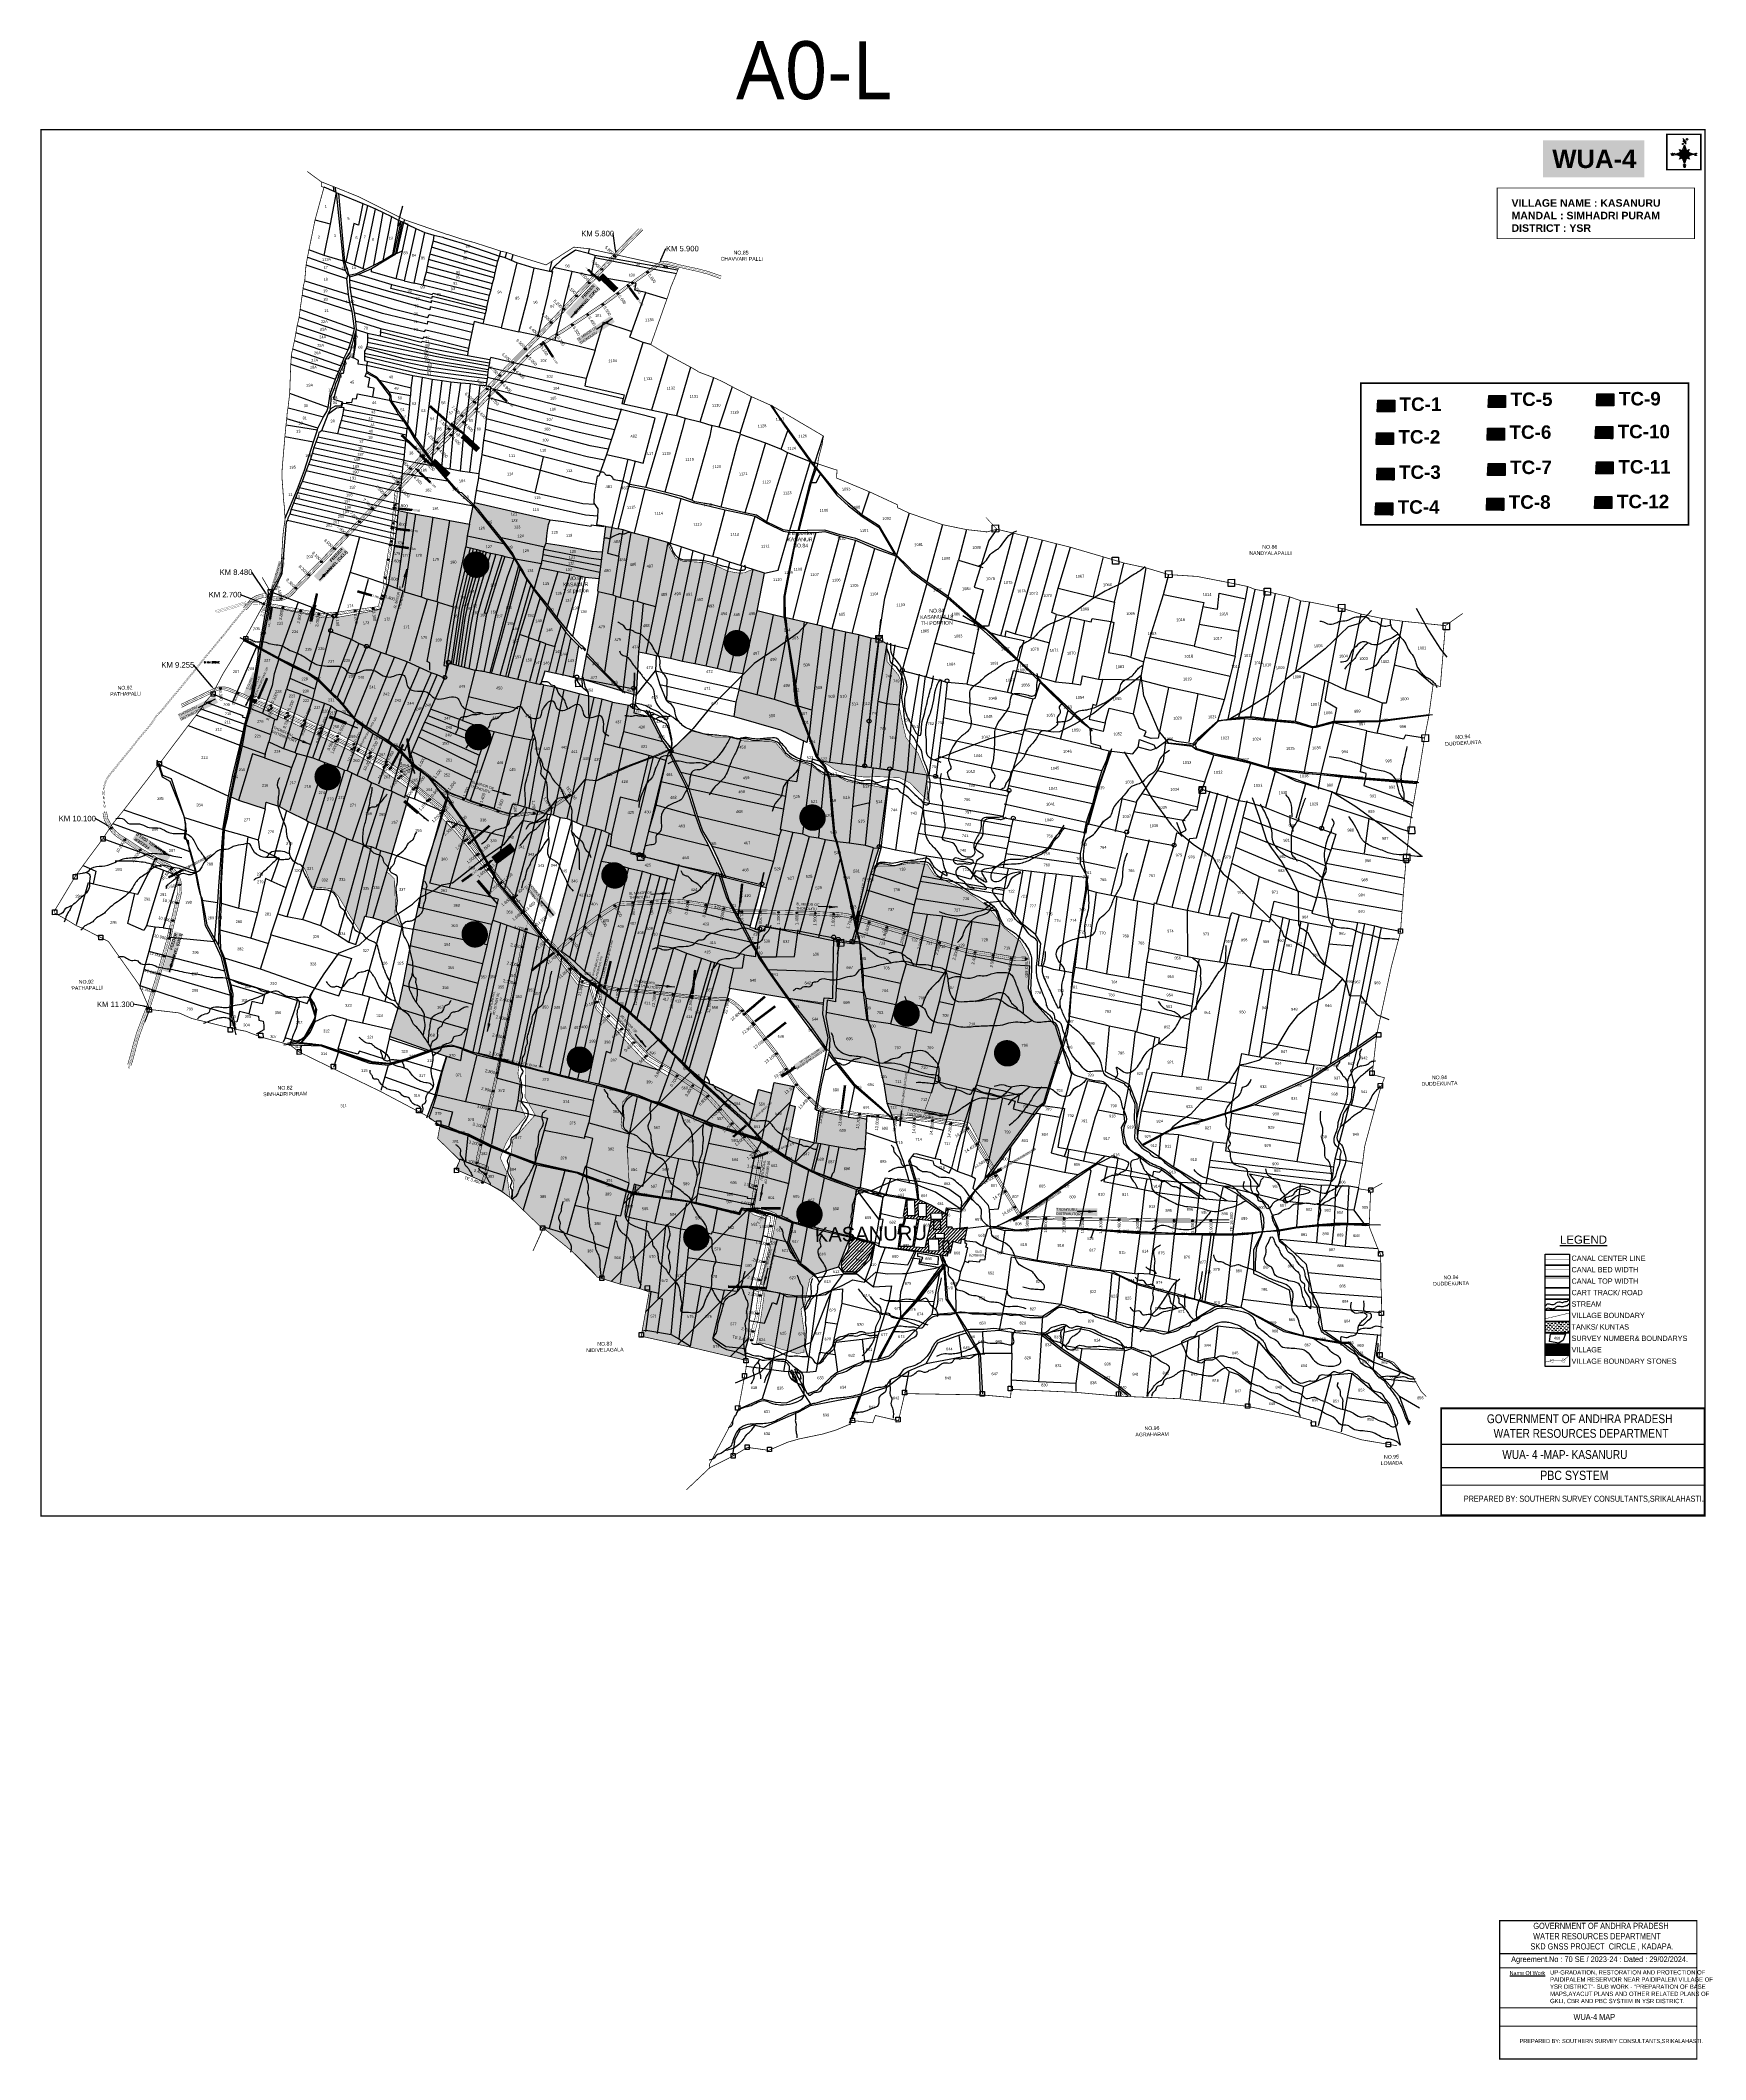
# Model space of a CAD drawing. Header units: inches. Extents: x 189567 to 214261, y 1613610 to 1624610.
# Drawn here: x 189567 to 198637, y 1613610 to 1624610 of the extents above; entities that cross this region are included whole.
import ezdxf
from ezdxf import colors
from ezdxf.entities.mleader import LeaderData, LeaderLine
from ezdxf.enums import TextEntityAlignment as Align
from ezdxf.math import Vec2, Vec3

# ---------------------------------------------------------------- set-up
doc = ezdxf.new("R2010")
doc.units = ezdxf.units.IN
doc.header["$LTSCALE"] = 15
doc.header["$MEASUREMENT"] = 0
doc.header["$PDMODE"] = 32
doc.header["$PDSIZE"] = 10
doc.linetypes.add('ACAD_ISO02W100', pattern=[15, 12, -3])
doc.linetypes.add('HIDDEN2', pattern=[0.1875, 0.125, -0.0625])
for name, color, linetype in [('AQUADUCT', 1, 'Continuous'), ('Boarder', 2, 'Continuous'), ('bord', 1, 'Continuous'), ('CADAS', 1, 'Continuous'), ('CANAL1', 7, 'Continuous'), ('CHANAGE', 1, 'Continuous'), ('CS', 134, 'Continuous'), ('CSMark', 72, 'Continuous'), ('FRAME 025', 7, 'Continuous'), ('PAPER SIZE', 5, 'Continuous'), ('PLOT', 7, 'Continuous'), ('PLOT NO', 1, 'Continuous'), ('PLOT NOS', 7, 'Continuous'), ('PLOTS NO', 7, 'Continuous'), ('POINT', 2, 'Continuous'), ('RE REMARKS', 7, 'Continuous'), ('ROAD', 1, 'Continuous'), ('ROADS', 1, 'Continuous'), ('STREAM', 4, 'Continuous'), ('STRUCTURE', 5, 'Continuous'), ('TABLE', 7, 'Continuous'), ('tank', 4, 'Continuous'), ('TEXT', 1, 'Continuous'), ('text1', 7, 'Continuous'), ('text2', 7, 'Continuous'), ('TITLEBLOCK', 7, 'Continuous'), ('Unknown_Point_Feature', 7, 'Continuous'), ('VILLAGE', 7, 'Continuous'), ('VILLAGE BOUNADRY STONES', 1, 'Continuous'), ('VILLAGE BOUNDARY', 5, 'Continuous'), ('VILLAGE BOUNDRY', 5, 'Continuous'), ('VILLAGE STONES', 240, 'Continuous'), ('WUA-4', 3, 'Continuous')]:
    doc.layers.add(name, color=color, linetype=linetype)
doc.styles.add('A', font='arial.ttf')
doc.styles.add('ARIALN', font='ARIALN.TTF')
doc.styles.add('section', font='romant.shx', dxfattribs={"height": 2})
doc.styles.get("Standard").update_dxf_attribs({"font": 'arial.ttf'})
doc.styles.add('TMS', font='trebuc.ttf')
doc.linetypes.add('DOTS', pattern='A,1e-06,-3,["●",Standard,S=3,R=0,X=-1.25,Y=-1.25],-3', length=6.000001)
doc.dimstyles.get("Standard").update_dxf_attribs({"dimtxt": 0.18, "dimasz": 0.18, "dimexe": 0.18, "dimexo": 0.0625, "dimgap": 0.09, "dimtad": 0, "dimtih": 1, "dimtoh": 1, "dimdec": 4, "dimzin": 0, "dimdsep": 46, "dimtxsty": 'Standard', "dimcen": 0.09, "dimadec": 0, "dimazin": 0, "dimtfac": 1, "dimtdec": 4, "dimtofl": 0, "dimtmove": 0, "dimatfit": 3, "dimfxl": 1, "dimtolj": 1, "dimtzin": 0, "dimarcsym": 0})
pattern_1 = [(267.297113149, (-8720374.938, 50637915.138), (10.5367255337, -0.497431438), [])]
pattern_2 = [(357.297113149, (-8720374.938, 50637915.138), (0.497431438, 10.5367255337), [])]
pattern_3 = [(46.10121, (186702.112, 1614676.871), (-9.086652, 8.74391), [])]
pattern_4 = [(45, (122098.73668, 1033783.606563), (-0.0324434030696, 0.0324434030696), [])]
pattern_5 = [(45, (0, 0), (-0.088388347648, 0.088388347648), [])]

# ---------------------------------------------------------------- blocks, each defined once
blk = doc.blocks.new('*X9')
at = {"color": 0, "linetype": 'Continuous'}
for p, q in [((6321.6, 240.5), (6322.3, 241.2)), ((6321.6, 240.3), (6322.3, 241)), ((6321.6, 240.1), (6322.3, 240.8)), ((6321.6, 239.9), (6322.4, 240.7)), ((6321.6, 239.8), (6322.4, 240.6)), ((6321.6, 239.6), (6322.5, 240.5)), ((6321.6, 239.4), (6322.5, 240.3)), ((6321.6, 239.2), (6322.6, 240.2)), ((6321.7, 239.1), (6322.6, 240.1)), ((6321.8, 240.8), (6322.4, 241.4)), ((6321.8, 239), (6322.7, 240)), ((6321.8, 239), (6322.8, 239.9)), ((6321.9, 238.9), (6322.9, 239.8)), ((6322, 238.8), (6323, 239.7)), ((6322.1, 241.3), (6322.4, 241.6)), ((6322.1, 238.7), (6323.1, 239.6)), ((6322.2, 238.6), (6323.1, 239.6)), ((6322.3, 238.5), (6323.2, 239.5)), ((6322.4, 238.5), (6323.3, 239.4)), ((6322.5, 238.4), (6323.4, 239.3)), ((6322.7, 238.4), (6323.6, 239.3)), ((6322.8, 238.3), (6323.7, 239.2)), ((6322.9, 238.3), (6323.8, 239.1)), ((6323.1, 238.2), (6323.9, 239.1)), ((6323.2, 238.2), (6324, 239)), ((6323.3, 238.2), (6324.2, 239)), ((6323.5, 238.1), (6324.3, 238.9)), ((6323.7, 238.1), (6324.4, 238.9)), ((6323.8, 238.1), (6324.6, 238.8)), ((6324.1, 238.2), (6324.7, 238.8)), ((6324.3, 238.3), (6324.9, 238.8)), ((6324.6, 238.3), (6325.1, 238.8)), ((6324.8, 238.4), (6325.2, 238.8)), ((6325.1, 238.5), (6325.4, 238.8)), ((6325.4, 238.6), (6325.6, 238.8))]:
    blk.add_line(p, q, dxfattribs=at)
blk = doc.blocks.new('*X8')
at = {"color": 0, "linetype": 'Continuous'}
for p, q in [((6324.4, 240.3), (6324.5, 240.4)), ((6324.6, 240.3), (6324.8, 240.5)), ((6324.7, 240.2), (6325, 240.5)), ((6324.8, 240.2), (6325.2, 240.6)), ((6325, 240.1), (6325.5, 240.6)), ((6325.1, 240.1), (6325.6, 240.6)), ((6325.2, 240), (6325.8, 240.6)), ((6325.3, 240), (6326, 240.6)), ((6325.4, 239.9), (6326.1, 240.6)), ((6325.5, 239.8), (6326.2, 240.5)), ((6325.6, 239.8), (6326.3, 240.5)), ((6325.7, 239.7), (6326.5, 240.4)), ((6325.9, 239.6), (6326.6, 240.3)), ((6326, 239.5), (6326.7, 240.3)), ((6326, 239.4), (6326.8, 240.2)), ((6326.1, 239.3), (6327, 240.2)), ((6326.2, 239.3), (6327.1, 240.1)), ((6326.3, 239.2), (6327.1, 240)), ((6326.4, 239.1), (6327.2, 239.9)), ((6326.5, 239), (6327.3, 239.8)), ((6326.5, 238.9), (6327.4, 239.7)), ((6326.6, 238.8), (6327.5, 239.6)), ((6326.7, 238.7), (6327.5, 239.5)), ((6326.8, 238.6), (6327.6, 239.4)), ((6326.8, 238.5), (6327.7, 239.3)), ((6326.8, 236.5), (6327.4, 237)), ((6326.9, 238.3), (6327.8, 239.2)), ((6326.9, 238.2), (6327.9, 239.1)), ((6326.9, 236.8), (6327.6, 237.4)), ((6327, 238.1), (6327.8, 239)), ((6327, 237.9), (6327.8, 238.8)), ((6327, 237.8), (6327.8, 238.6)), ((6327, 237.6), (6327.8, 238.4)), ((6327, 237.4), (6327.8, 238.2)), ((6327, 237.3), (6327.8, 238)), ((6327, 237.1), (6327.8, 237.9))]:
    blk.add_line(p, q, dxfattribs=at)
blk = doc.blocks.new('H')
at = {"layer": 'bord', "extrusion": (0.000427885, 0.004792, 0.999988)}
h = blk.add_hatch(dxfattribs=at)
h.set_pattern_fill('LINE', color=8, scale=84.387686, angle=-92.7029, style=0)
h.set_pattern_definition(pattern_1)
h.paths.add_polyline_path([(-625, 665, -0.090992), (-615, 710), (-751, 671)])
h = blk.add_hatch(dxfattribs=at)
h.set_pattern_fill('LINE', color=8, scale=84.387686, angle=-2.7029, style=0)
h.set_pattern_definition(pattern_2)
h.paths.add_polyline_path([(-492, 786, -0.090992), (-448, 775), (-486, 912)])
h = blk.add_hatch(dxfattribs=at)
h.set_pattern_fill('LINE', color=8, scale=84.387686, angle=-92.7029, style=0)
h.set_pattern_definition(pattern_1)
h.paths.add_polyline_path([(-246, 647), (-372, 653, -0.090992), (-382, 609)])
h = blk.add_hatch(dxfattribs=at)
h.set_pattern_fill('LINE', color=8, scale=84.387686, angle=-2.7029, style=0)
h.set_pattern_definition(pattern_2)
h.paths.add_polyline_path([(-504, 533, -0.090992), (-549, 543), (-510, 406)])
for p, q in [((-865, 701, -1215), (-847, 638, -1215)), ((-847, 700, -1215), (-829, 637, -1215)), ((-829, 699, -1215), (-811, 636, -1215)), ((-829, 699, -1215), (-811, 698, -1215)), ((-811, 698, -1215), (-794, 635, -1215)), ((-752, 665, -1215), (-615, 704, -1215)), ((-752, 665, -1215), (-625, 659, -1215)), ((-619, 614, -1215), (-752, 665, -1215)), ((-639, 526, -1214), (-606, 585, -1215)), ((-639, 526, -1214), (-593, 568, -1215)), ((-577, 553, -1215), (-639, 526, -1214)), ((-627, 794, -1216), (-567, 760, -1216)), ((-627, 794, -1216), (-584, 747, -1215)), ((-599, 731, -1215), (-627, 794, -1216)), ((-538, 774, -1216), (-487, 906, -1216)), ((-519, 1020, -1217), (-435, 927, -1216)), ((-516, 1087, -1217), (-432, 994, -1217)), ((-487, 906, -1216), (-493, 780, -1216)), ((-487, 906, -1216), (-448, 769, -1216)), ((-421, 753, -1216), (-359, 781, -1216)), ((-371, 513, -1214), (-414, 560, -1215)), ((-359, 781, -1216), (-405, 739, -1216)), ((-399, 576, -1215), (-371, 513, -1214)), ((-359, 781, -1216), (-392, 721, -1215)), ((-246, 641, -1215), (-383, 603, -1215)), ((-379, 693, -1215), (-246, 641, -1215)), ((-373, 647, -1215), (-246, 641, -1215)), ((-213, 669, -1215), (-217, 601, -1215)), ((-197, 600, -1215), (-194, 668, -1215)), ((-511, 400, -1214), (-549, 537, -1214)), ((-460, 533, -1215), (-511, 400, -1214)), ((-505, 527, -1214), (-511, 400, -1214)), ((-371, 513, -1214), (-431, 546, -1215))]:
    blk.add_line(p, q, dxfattribs=at)
at = {"layer": 'bord', "color": 8, "linetype": 'ByBlock', "extrusion": (0.000427885, 0.004792, 0.999988)}
for p, q in [((-373, 647, -1215), (-625, 659, -1215)), ((-378, 616, -1215), (-623, 628, -1215)), ((-375, 679, -1215), (-620, 691, -1215)), ((-392, 585, -1215), (-611, 595, -1215)), ((-386, 711, -1215), (-605, 722, -1215)), ((-420, 555, -1215), (-587, 562, -1215)), ((-411, 744, -1216), (-578, 752, -1216)), ((-493, 780, -1216), (-505, 527, -1214))]:
    blk.add_line(p, q, dxfattribs=at)
at = {"layer": 'bord', "extrusion": (0.000427885, 0.004792, 0.999988), "elevation": -1212}
for points, const_width in [([(-870, 707), (-846, 706)], 0.642), ([(-829, 643), (-855, 644)], 0.642), ([(-829, 643), (-821, 678)], 0.642), ([(-811, 642), (-784, 641)], 0.642), ([(-793, 641), (-782, 694)], 0.642), ([(-522, 960), (-516, 1093)], 1.61), ([(-434, 933), (-428, 1066)], 1.61), ([(-177, 605), (-226, 607)], 0.706), ([(-223, 676), (-174, 673)], 0.706), ([(-195, 645), (-185, 644)], 0.706)]:
    blk.add_lwpolyline(points, dxfattribs=dict(at, const_width=const_width))
for points, const_width in [([(-776, 697, 1), (-769, 690, 1)], 8.9), ([(-530, 950, 1), (-520, 939, 1)], 14.8), ([(-414, 1073, 1), (-398, 1058, 1)], 22.3), ([(-180, 618, 1), (-173, 611, 1)], 9.79), ([(-178, 667, 1), (-171, 660, 1)], 9.79), ([(-525, 322, 1), (-533, 329, 1)], 11.1), ([(-490, 362, 1), (-498, 369, 1)], 11.1)]:
    blk.add_lwpolyline(points, format="xyb", close=True, dxfattribs=dict(at, const_width=const_width))
for points in [[(-537, 317), (-531, 310), (-520, 307), (-505, 307), (-494, 310), (-486, 318), (-487, 326), (-491, 333), (-494, 336), (-503, 341), (-522, 347), (-530, 352), (-534, 355), (-537, 363), (-537, 373), (-530, 381), (-520, 384), (-504, 384), (-493, 380), (-487, 373)], [(-522, 348), (-526, 354), (-528, 361), (-528, 371), (-526, 375), (-521, 381), (-515, 384)], [(-505, 307), (-499, 312), (-497, 319), (-497, 327), (-501, 335), (-509, 343)]]:
    blk.add_lwpolyline(points, dxfattribs=at)
at = {"layer": 'bord', "extrusion": (0.000427885, 0.004792, 0.999988)}
for centre, radius in [((-773, 694, -1212), 8.9), ((-498, 659, -1212), 127), ((-525, 944, -1212), 14.8), ((-406, 1065, -1212), 22.3), ((-177, 615, -1212), 9.79), ((-174, 663, -1212), 9.79), ((-529, 325, -1212), 11.1), ((-494, 365, -1212), 11.1)]:
    blk.add_circle(centre, radius, dxfattribs=at)
at = {"layer": 'bord', "color": 8, "linetype": 'ByBlock', "extrusion": (0.000427885, 0.004792, 0.999988)}
for centre, radius, start, end in [((-482, 658, -1212), 128, 94.9254, 259.6691), ((-437, 656, -1212), 141, 113.2864, 241.308), ((-316, 651, -1212), 222, 142.5892, 212.0053), ((-560, 662, -1212), 141, 293.2864, 61.308), ((-681, 668, -1212), 222, 322.5892, 32.0053), ((-515, 660, -1212), 128, 274.9254, 79.6691)]:
    blk.add_arc(centre, radius, start, end, dxfattribs=at)
at = {"layer": 'bord', "extrusion": (0.000427885, 0.004792, 0.999988)}
for points in [[(-864, 707, -1212), (-846, 706, -1212), (-846, 644, -1212), (-829, 643, -1212)], [(-829, 705, -1212), (-811, 704, -1212), (-811, 642, -1212), (-793, 641, -1212)], [(-516, 1093, -1212), (-431, 1000, -1212), (-519, 1026, -1212), (-434, 933, -1212)], [(-193, 674, -1212), (-197, 606, -1212), (-213, 675, -1212), (-216, 607, -1212)]]:
    blk.add_solid(points, dxfattribs=at)
at = {"layer": 'bord', "extrusion": (0.000427885, 0.004792, 0.999988), "xscale": 7.977342409717546, "yscale": 7.977342409717546, "zscale": 7.977342409717546, "rotation": 138.0840426661453}
for name, p in [('*X8', (38301, -31929, -1212)), ('*X9', (38314, -31951, -1212))]:
    blk.add_blockref(name, p, dxfattribs=at)
blk = doc.blocks.new('DROP')
h = blk.add_hatch()
h.set_pattern_fill('ANSI31', color=1, scale=10, angle=45)
h.set_pattern_definition([(90, (-324.4107, -25.7687), (-1.25, 0), [])])
h.paths.add_polyline_path([(-10, -4), (-14, 4), (14, 4), (10, -4)])
at = {"layer": 'STRUCTURE', "color": 5, "const_width": 0.49}
blk.add_lwpolyline([(-10, -4), (-14, 4), (14, 4), (10, -4), (-10, -4)], dxfattribs=at)
at = {"layer": 'STRUCTURE', "color": 5}
blk.add_circle((0, 0), 1.33, dxfattribs=at)
blk = doc.blocks.new('FLUME')
at = {"layer": 'STRUCTURE'}
for points in [[(-13, 11, 0.628, 0.628, 0), (-9, 11, 0.628, 0.628, 0), (-4, 5, 0.628, 0.628, 0), (-4, -6, 0.628, 0.628, 0), (-8, -12, 0.628, 0.628, 0), (-12, -12, 0, 0, 0)], [(13, -11, 0.628, 0.628, 0), (9, -11, 0.628, 0.628, 0), (4, -5, 0.628, 0.628, 0), (4, 6, 0.628, 0.628, 0), (8, 12, 0.628, 0.628, 0), (12, 12, 0, 0, 0)]]:
    blk.add_lwpolyline(points, format="xyseb", dxfattribs=at)
at = {"layer": 'text2', "color": 2, "linetype": 'Continuous'}
blk.add_circle((0, 0), 1.15, dxfattribs=at)
blk = doc.blocks.new('SP')
at = {"layer": 'STRUCTURE'}
h = blk.add_hatch(dxfattribs=at)
h.set_pattern_fill('DASH', color=256, scale=8, style=0)
edge = h.paths.add_edge_path()
edge.add_spline(control_points=[(769826, 1706742), (769825, 1706742), (769824, 1706741), (769821, 1706740), (769817, 1706740), (769811, 1706739), (769804, 1706740), (769798, 1706741), (769796, 1706742)], knot_values=[0, 0, 0, 0, 1.613557, 5.24513, 8.624976, 13.470124, 22.190216, 30.746377, 30.746377, 30.746377, 30.746377], degree=3, periodic=0)
edge.add_line((769796, 1706742), (769793, 1706740))
edge.add_line((769793, 1706740), (769733, 1706740))
edge.add_line((769733, 1706740), (769730, 1706742))
edge.add_spline(control_points=[(769730, 1706742), (769727, 1706741), (769721, 1706739), (769714, 1706738), (769708, 1706739), (769704, 1706740), (769701, 1706740), (769700, 1706741), (769700, 1706741)], knot_values=[0, 0, 0, 0, 8.556161, 17.276253, 22.121402, 25.501247, 29.13282, 30.746377, 30.746377, 30.746377, 30.746377], degree=3, periodic=0)
edge.add_line((769700, 1706741), (769700, 1706722))
edge.add_spline(control_points=[(769700, 1706722), (769700, 1706722), (769701, 1706723), (769704, 1706724), (769708, 1706725), (769714, 1706725), (769721, 1706725), (769727, 1706723), (769730, 1706723)], knot_values=[0, 0, 0, 0, 1.613557, 5.24513, 8.624976, 13.470124, 22.190216, 30.746377, 30.746377, 30.746377, 30.746377], degree=3, periodic=0)
edge.add_line((769730, 1706723), (769733, 1706725))
edge.add_line((769733, 1706725), (769793, 1706725))
edge.add_line((769793, 1706725), (769796, 1706723))
edge.add_spline(control_points=[(769796, 1706723), (769798, 1706723), (769804, 1706725), (769811, 1706726), (769817, 1706725), (769821, 1706725), (769824, 1706724), (769825, 1706723), (769826, 1706723)], knot_values=[0, 0, 0, 0, 8.556161, 17.276253, 22.121402, 25.501247, 29.13282, 30.746377, 30.746377, 30.746377, 30.746377], degree=3, periodic=0)
edge.add_line((769826, 1706723), (769826, 1706742))
h.paths.add_polyline_path([(769764, 1706732, -1), (769761, 1706732, -1)], flags=0)
h.paths.add_polyline_path([(769761, 1706732, 1), (769764, 1706732, 1)], flags=16)
at = {"layer": 'STRUCTURE', "const_width": 0.628}
for points in [[(769727, 1706748), (769727, 1706744), (769733, 1706740), (769793, 1706740), (769799, 1706744), (769799, 1706748)], [(769727, 1706717), (769727, 1706721), (769733, 1706725), (769793, 1706725), (769799, 1706721), (769799, 1706717)]]:
    blk.add_lwpolyline(points, dxfattribs=at)
at = {"layer": 'STRUCTURE', "color": 3}
blk.add_lwpolyline([(769733, 1706725), (769793, 1706725)], dxfattribs=at)
blk.add_lwpolyline([(769733, 1706725), (769793, 1706725)], dxfattribs=at)
at = {"layer": 'STRUCTURE', "color": 0}
blk.add_circle((769763, 1706732), 1.55, dxfattribs=at)
at = {"layer": 'STRUCTURE'}
for points in [[(769700, 1706741), (769701, 1706740), (769704, 1706740), (769708, 1706739), (769713, 1706739), (769721, 1706740), (769730, 1706742)], [(769700, 1706722), (769701, 1706723), (769704, 1706724), (769708, 1706724), (769713, 1706725), (769721, 1706724), (769730, 1706723)], [(769826, 1706742), (769824, 1706741), (769821, 1706740), (769817, 1706740), (769813, 1706739), (769804, 1706740), (769796, 1706742)], [(769826, 1706723), (769824, 1706724), (769821, 1706725), (769817, 1706725), (769813, 1706726), (769804, 1706725), (769796, 1706723)]]:
    blk.add_spline(points, degree=3, dxfattribs=at)
at = {"layer": 'STRUCTURE', "color": 0}
blk.add_text('STREAM', height=5, dxfattribs=at).set_placement((769684, 1706732), align=Align.MIDDLE_CENTER)
for points in [[(769727, 1706732), (769701, 1706732)], [(769824, 1706732), (769801, 1706732)]]:
    blk.add_leader(points, dimstyle='Standard', override={"dimasz": 10, "dimgap": 0.09, "dimtad": 0}, dxfattribs=at)
blk = doc.blocks.new('SLB')
at = {"layer": 'STRUCTURE'}
h = blk.add_hatch(dxfattribs=at)
h.set_pattern_fill('DOTS', color=6, scale=20, angle=320.3722, style=0)
h.set_pattern_definition([(320.372247934, (-159.4327, -72.9564), (1.2786241598, 0.5641323054), [0, -1.25])])
h.paths.add_polyline_path([(769700, 1706871), (769700, 1706861), (769729, 1706861), (769732, 1706863), (769792, 1706863), (769795, 1706861), (769825, 1706861), (769825, 1706871), (769795, 1706871), (769792, 1706869), (769732, 1706869), (769729, 1706871)])
at = {"layer": 'STRUCTURE', "color": 6, "linetype": 'ACAD_ISO02W100', "ltscale": 0.5, "const_width": 0.5}
for points in [[(769700, 1706871), (769729, 1706871)], [(769700, 1706861), (769729, 1706861)], [(769795, 1706871), (769825, 1706871)], [(769795, 1706861), (769825, 1706861)]]:
    blk.add_lwpolyline(points, dxfattribs=at)
at = {"layer": 'STRUCTURE', "color": 6, "const_width": 0.628}
for points in [[(769726, 1706877), (769726, 1706873), (769732, 1706869), (769792, 1706869), (769798, 1706873), (769798, 1706877)], [(769726, 1706855), (769726, 1706859), (769732, 1706863), (769792, 1706863), (769798, 1706859), (769798, 1706855)]]:
    blk.add_lwpolyline(points, dxfattribs=at)
at = {"layer": 'STRUCTURE', "color": 6}
blk.add_lwpolyline([(769732, 1706863), (769792, 1706863)], dxfattribs=at)
blk.add_lwpolyline([(769732, 1706863), (769792, 1706863)], dxfattribs=at)
at = {"layer": 'STRUCTURE', "color": 0}
blk.add_circle((769762, 1706866), 1.24, dxfattribs=at)
for points in [[(769704, 1706866), (769727, 1706866)], [(769819, 1706866), (769796, 1706866)]]:
    blk.add_leader(points, dimstyle='Standard', override={"dimasz": 10, "dimgap": 0.09, "dimtad": 0}, dxfattribs=at)
blk = doc.blocks.new('PIPE C')
at = {"layer": 'STRUCTURE'}
h = blk.add_hatch(dxfattribs=at)
h.set_pattern_fill('DASH', color=256, scale=5.6, angle=-90, style=0)
h.set_pattern_definition([(270, (-1194663.9188, 538833.8274), (0.7, -0.7), [0.7, -0.7])])
edge = h.paths.add_edge_path()
edge.add_spline(control_points=[(5, -44), (4, -44), (4, -43), (3, -41), (3, -38), (2, -34), (3, -29), (4, -25), (4, -23)], knot_values=[0, 0, 0, 0, 1.613557, 5.24513, 8.624976, 13.470124, 22.190216, 30.746377, 30.746377, 30.746377, 30.746377], degree=3, periodic=0)
edge.add_line((4, -23), (3, -21))
edge.add_line((3, -21), (3, 21))
edge.add_line((3, 21), (4, 23))
edge.add_spline(control_points=[(4, 23), (4, 25), (3, 29), (2, 34), (2, 38), (3, 41), (3, 43), (4, 44), (4, 44)], knot_values=[0, 0, 0, 0, 8.556161, 17.276253, 22.121402, 25.501247, 29.13282, 30.746377, 30.746377, 30.746377, 30.746377], degree=3, periodic=0)
edge.add_line((4, 44), (-5, 44))
edge.add_spline(control_points=[(-5, 44), (-4, 44), (-4, 43), (-3, 41), (-3, 38), (-2, 34), (-3, 29), (-4, 25), (-4, 23)], knot_values=[0, 0, 0, 0, 1.613557, 5.24513, 8.624976, 13.470124, 22.190216, 30.746377, 30.746377, 30.746377, 30.746377], degree=3, periodic=0)
edge.add_line((-4, 23), (-3, 21))
edge.add_line((-3, 21), (-3, -21))
edge.add_line((-3, -21), (-4, -23))
edge.add_spline(control_points=[(-4, -23), (-4, -25), (-3, -29), (-2, -34), (-2, -38), (-3, -41), (-3, -43), (-4, -44), (-4, -44)], knot_values=[0, 0, 0, 0, 8.556161, 17.276253, 22.121402, 25.501247, 29.13282, 30.746377, 30.746377, 30.746377, 30.746377], degree=3, periodic=0)
edge.add_line((-4, -44), (5, -44))
blk.add_circle((0, 0), 0.657)
at = {"layer": 'STRUCTURE', "const_width": 0.44}
for points in [[(-8, 25), (-6, 25), (-3, 21), (-3, -21), (-6, -25), (-8, -25)], [(8, 25), (6, 25), (3, 21), (3, -21), (6, -25), (8, -25)]]:
    blk.add_lwpolyline(points, dxfattribs=at)
at = {"layer": 'STRUCTURE', "color": 3}
for points in [[(-3, 21), (-3, -21)], [(-3, 21), (-3, -21)], [(3, 21), (3, -21)]]:
    blk.add_lwpolyline(points, dxfattribs=at)
at = {"layer": 'STRUCTURE'}
for points in [[(-5, 44), (-4, 43), (-3, 41), (-3, 38), (-3, 35), (-3, 29), (-4, 23)], [(4, 44), (3, 43), (3, 41), (2, 38), (2, 35), (3, 29), (4, 23)], [(-4, -44), (-3, -43), (-3, -41), (-2, -38), (-2, -35), (-3, -29), (-4, -23)], [(5, -44), (4, -43), (3, -41), (3, -38), (3, -35), (3, -29), (4, -23)]]:
    blk.add_spline(points, degree=3, dxfattribs=at)
at = {"layer": 'STRUCTURE', "color": 0}
for points in [[(0, 44), (0, 29)], [(0, -23), (0, -39)]]:
    blk.add_leader(points, dimstyle='Standard', override={"dimscale": 0.062085, "dimtxt": 50, "dimasz": 100, "dimgap": 0.09, "dimtad": 0, "dimzin": 2}, dxfattribs=at)
blk = doc.blocks.new('UT')
at = {"layer": 'STRUCTURE'}
h = blk.add_hatch(dxfattribs=at)
h.set_pattern_fill('DASH', color=150, scale=8, angle=-39.6278, style=0)
h.set_pattern_definition([(320.372247933, (-4370.464, -6260.8811), (1.40800153113, 0.132407282), [1, -1])])
h.paths.add_polyline_path([(765163, 1700682), (765166, 1700681), (765167, 1700680), (765169, 1700680), (765172, 1700680), (765176, 1700679), (765180, 1700679), (765183, 1700680), (765188, 1700681), (765189, 1700681), (765193, 1700682), (765196, 1700680), (765196, 1700672), (765193, 1700670), (765191, 1700671), (765188, 1700671), (765185, 1700672), (765184, 1700672), (765181, 1700672), (765180, 1700673), (765178, 1700673), (765177, 1700673), (765175, 1700673), (765173, 1700672), (765170, 1700672), (765168, 1700672), (765166, 1700671), (765165, 1700671), (765163, 1700670)])
h.paths.add_polyline_path([(765259, 1700682), (765256, 1700680), (765256, 1700672), (765259, 1700670), (765262, 1700671), (765264, 1700672), (765266, 1700672), (765269, 1700673), (765273, 1700673), (765276, 1700673), (765279, 1700673), (765281, 1700673), (765284, 1700672), (765286, 1700672), (765288, 1700671), (765289, 1700671), (765289, 1700683), (765288, 1700682), (765286, 1700681), (765283, 1700681), (765281, 1700680), (765277, 1700680), (765273, 1700680), (765269, 1700680), (765265, 1700681), (765261, 1700682)])
at = {"layer": 'STRUCTURE', "color": 150, "const_width": 0.628}
for points in [[(765190, 1700688), (765190, 1700684), (765196, 1700680), (765256, 1700680), (765262, 1700684), (765262, 1700688)], [(765190, 1700664), (765190, 1700668), (765196, 1700672), (765256, 1700672), (765262, 1700668), (765262, 1700664)]]:
    blk.add_lwpolyline(points, dxfattribs=at)
at = {"layer": 'STRUCTURE', "color": 150}
for points in [[(765196, 1700680), (765256, 1700680)], [(765196, 1700672), (765256, 1700672)], [(765196, 1700672), (765256, 1700672)]]:
    blk.add_lwpolyline(points, dxfattribs=at)
at = {"layer": 'STRUCTURE', "color": 0}
blk.add_circle((765226, 1700676), 1.89, dxfattribs=at)
at = {"layer": 'STRUCTURE', "color": 150}
for points in [[(765163, 1700682), (765164, 1700681), (765168, 1700680), (765171, 1700680), (765176, 1700679), (765185, 1700680), (765193, 1700682)], [(765289, 1700683), (765288, 1700682), (765284, 1700681), (765281, 1700680), (765276, 1700680), (765267, 1700680), (765259, 1700682)], [(765163, 1700670), (765164, 1700671), (765168, 1700672), (765171, 1700672), (765176, 1700673), (765185, 1700672), (765193, 1700670)], [(765289, 1700671), (765288, 1700671), (765284, 1700672), (765281, 1700673), (765276, 1700673), (765267, 1700672), (765259, 1700670)]]:
    blk.add_spline(points, degree=3, dxfattribs=at)
at = {"layer": 'STRUCTURE', "color": 0}
blk.add_text('STREAM', height=5, dxfattribs=at).set_placement((765148, 1700676), align=Align.MIDDLE_CENTER)
for points in [[(765191, 1700676), (765164, 1700676)], [(765289, 1700677), (765265, 1700676)]]:
    blk.add_leader(points, dimstyle='Standard', override={"dimasz": 10, "dimgap": 0.09, "dimtad": 0}, dxfattribs=at)

msp = doc.modelspace()

# ---------------------------------------------------------------- hatches: boundary and pattern name
h = msp.add_hatch()
h.set_pattern_fill('ANSI31', color=256, scale=2000)
h.paths.add_polyline_path([(192626, 1617865), (192706, 1618211), (192727, 1618207), (192759, 1618338), (192765, 1618344), (192773, 1618386), (192765, 1618576), (192775, 1618654), (192735, 1618683), (192730, 1618705), (192736, 1618766), (192738, 1618826), (192774, 1618865), (192751, 1618884), (192821, 1618864), (192902, 1618832), (192935, 1618827), (192986, 1618967), (193001, 1619011), (192935, 1619050), (192882, 1619086), (192786, 1619187), (192756, 1619229), (192773, 1619310), (192784, 1619315), (192862, 1619240), (192956, 1619153), (193052, 1619057), (193103, 1619008), (193181, 1618939), (193187, 1618938), (193457, 1618814), (193478, 1618895), (193552, 1618875), (193563, 1618933), (193673, 1618911), (193648, 1618811), (193679, 1618803), (193645, 1618639), (193703, 1618624), (193780, 1618604), (193791, 1618603), (193803, 1618602), (193768, 1618453), (193677, 1618500), (193624, 1618533), (193586, 1618559), (193500, 1618616), (193497, 1618621), (193484, 1618627), (193235, 1618706), (193226, 1618691), (193207, 1618602), (193179, 1618496), (193152, 1618365), (193146, 1618328), (193137, 1618281), (193282, 1618245), (193374, 1618224), (193387, 1618251), (193425, 1618244), (193428, 1618233), (193450, 1618213), (193517, 1618191), (193502, 1618100), (193495, 1618066), (193434, 1617810), (193454, 1617807), (193428, 1617643), (193427, 1617637), (193423, 1617535), (193408, 1617484), (193413, 1617419), (193109, 1617491), (192839, 1617551), (192883, 1617792), (192835, 1617809), (192730, 1617833)])
at = {"layer": 'PLOTS NO'}
h = msp.add_hatch(color=2, dxfattribs=at)
h.dxf.hatch_style = 1
h.paths.add_polyline_path([(196944, 1622586), (196944, 1622651), (196852, 1622651), (196849, 1622586)])
at = {"layer": 'PLOTS NO', "true_color": 0x105689}
h = msp.add_hatch(color=146, dxfattribs=at)
h.dxf.hatch_style = 1
h.paths.add_polyline_path([(197456, 1622676), (197453, 1622611), (197548, 1622611), (197548, 1622676)])
at = {"layer": 'PLOTS NO', "true_color": 0xafd9aa}
h = msp.add_hatch(dxfattribs=at)
h.set_pattern_fill('ANSI31', color=9, scale=0.367055)
h.set_pattern_definition(pattern_4)
h.paths.add_polyline_path([(198045, 1622685), (198043, 1622620), (198137, 1622620), (198137, 1622685)])
at = {"layer": 'PLOTS NO', "true_color": 0xcd6928}
h = msp.add_hatch(dxfattribs=at)
h.set_pattern_fill('ANSI31', color=32, scale=0.367055)
h.set_pattern_definition(pattern_4)
h.paths.add_polyline_path([(196845, 1622473), (196843, 1622408), (196938, 1622408), (196938, 1622473)])
at = {"layer": 'PLOTS NO', "true_color": 0xc7c8ca}
h = msp.add_hatch(color=9, dxfattribs=at)
h.dxf.hatch_style = 1
h.paths.add_polyline_path([(197450, 1622497), (197447, 1622432), (197542, 1622432), (197542, 1622497)])
at = {"layer": 'PLOTS NO', "true_color": 0x7aafdf}
h = msp.add_hatch(dxfattribs=at)
h.set_pattern_fill('ANSI31', color=143, scale=0.367055)
h.set_pattern_definition(pattern_4)
h.paths.add_polyline_path([(198039, 1622506), (198036, 1622441), (198131, 1622441), (198131, 1622506)])
at = {"layer": 'PLOTS NO', "true_color": 0x58ba48}
h = msp.add_hatch(dxfattribs=at)
h.set_pattern_fill('ANSI31', color=85, scale=0.367055)
h.set_pattern_definition([(45, (122101.983153, 1033591.581543), (-0.0324434030696, 0.0324434030696), [])])
h.paths.add_polyline_path([(196849, 1622280), (196846, 1622216), (196941, 1622216), (196941, 1622280)])
at = {"layer": 'PLOTS NO', "true_color": 0x105689}
h = msp.add_hatch(color=146, dxfattribs=at)
h.dxf.hatch_style = 1
h.paths.add_polyline_path([(197453, 1622305), (197450, 1622240), (197545, 1622240), (197545, 1622305)])
at = {"layer": 'PLOTS NO', "true_color": 0xc7c8ca}
h = msp.add_hatch(color=9, dxfattribs=at)
h.dxf.hatch_style = 1
h.paths.add_polyline_path([(198042, 1622314), (198040, 1622249), (198134, 1622249), (198134, 1622314)])
at = {"layer": 'PLOTS NO'}
h = msp.add_hatch(color=2, dxfattribs=at)
h.dxf.hatch_style = 1
h.paths.add_polyline_path([(191146, 1621390), (191165, 1621472), (191179, 1621466), (191376, 1621501), (191423, 1621512), (191462, 1621644), (191496, 1621859), (191500, 1621891), (191504, 1621923), (191508, 1621955), (191510, 1621987), (191513, 1622021), (191516, 1622044), (191517, 1622050), (191566, 1622038), (191613, 1622030), (191704, 1622012), (191798, 1621995), (191904, 1621975), (191925, 1622074), (191931, 1622092), (192343, 1621998), (192334, 1621972), (192325, 1621912), (192322, 1621870), (192479, 1621844), (192573, 1621825), (192627, 1621822), (192622, 1621783), (192618, 1621745), (192614, 1621713), (192609, 1621678), (192534, 1621686), (192512, 1621691), (192433, 1621402), (192428, 1621389), (192457, 1621355), (192500, 1621311), (192471, 1621138), (192411, 1621154), (192373, 1621162), (192335, 1621171), (192315, 1621174), (192293, 1621104), (192292, 1621100), (192212, 1621118), (192168, 1621128), (192114, 1621141), (192103, 1621144), (192070, 1621151), (192025, 1621161), (192015, 1621164), (191985, 1621171), (191972, 1621174), (191934, 1621178), (191900, 1621187), (191791, 1621217), (191769, 1621136), (191729, 1621154), (191695, 1621165), (191632, 1621194), (191565, 1621225), (191496, 1621250), (191422, 1621276), (191360, 1621301), (191343, 1621308), (191302, 1621324), (191260, 1621347)])
at = {"layer": 'PLOTS NO', "true_color": 0xa953a0}
h = msp.add_hatch(dxfattribs=at)
h.set_pattern_fill('ANSI31', color=215, scale=0.367055)
h.set_pattern_definition(pattern_4)
h.paths.add_polyline_path([(196841, 1622091), (196838, 1622026), (196933, 1622026), (196933, 1622091)])
at = {"layer": 'PLOTS NO', "true_color": 0xf7abae}
h = msp.add_hatch(dxfattribs=at)
h.set_pattern_fill('ANSI31', color=241, scale=0.367055)
h.set_pattern_definition(pattern_4)
h.paths.add_polyline_path([(197445, 1622116), (197443, 1622051), (197538, 1622051), (197538, 1622116)])
at = {"layer": 'PLOTS NO', "true_color": 0xfeeab9}
h = msp.add_hatch(color=254, dxfattribs=at)
h.dxf.hatch_style = 1
h.paths.add_polyline_path([(198032, 1622060), (198127, 1622060), (198127, 1622125), (198035, 1622125)])
at = {"layer": 'PLOTS NO', "true_color": 0xcd6928}
h = msp.add_hatch(dxfattribs=at)
h.set_pattern_fill('ANSI31', color=32)
h.set_pattern_definition(pattern_5)
h.paths.add_polyline_path([(192516, 1621132), (192540, 1621260), (192543, 1621272), (192605, 1621607), (192601, 1621611), (192627, 1621822), (192644, 1621961), (192679, 1621956), (192715, 1621950), (192741, 1621944), (192785, 1621930), (192803, 1621925), (192882, 1621903), (192984, 1621874), (192992, 1621851), (193027, 1621789), (193067, 1621773), (193192, 1621765), (193254, 1621746), (193312, 1621718), (193373, 1621708), (193405, 1621710), (193419, 1621718), (193449, 1621728), (193511, 1621708), (193471, 1621502), (193558, 1621481), (193663, 1621456), (193727, 1621442), (193798, 1621425), (193825, 1621419), (193878, 1621404), (193890, 1621400), (193955, 1621386), (193989, 1621379), (194025, 1621371), (194093, 1621354), (194135, 1621344), (194178, 1621322), (194179, 1621226), (194241, 1621152), (194259, 1621110), (194244, 1620984), (194262, 1620899), (194281, 1620814), (194348, 1620726), (194393, 1620615), (194401, 1620494), (194398, 1620469), (194304, 1620565), (194244, 1620595), (194128, 1620599), (194054, 1620597), (193973, 1620608), (193894, 1620637), (193858, 1620662), (193819, 1620685), (193799, 1620709), (193755, 1620825), (193749, 1620824), (193741, 1620785), (193724, 1620794), (193598, 1620855), (193346, 1620927), (193357, 1621005), (193373, 1621070), (193374, 1621076), (193394, 1621159), (193323, 1621171), (193253, 1621188), (193194, 1621202), (193131, 1621214), (193065, 1621226), (192999, 1621243), (192929, 1621256), (192922, 1621258), (192864, 1621271), (192825, 1621278), (192812, 1621044), (192742, 1621065)])
at = {"layer": 'PLOTS NO', "true_color": 0x58ba48}
h = msp.add_hatch(dxfattribs=at)
h.set_pattern_fill('ANSI31', color=85)
h.set_pattern_definition(pattern_5)
h.paths.add_polyline_path([(190727, 1621041), (190734, 1621078), (190760, 1621241), (190768, 1621291), (190772, 1621297), (190812, 1621509), (190816, 1621525), (191022, 1621483), (191114, 1621464), (191165, 1621472), (191146, 1621390), (191259, 1621346), (191301, 1621323), (191341, 1621308), (191422, 1621275), (191495, 1621249), (191565, 1621224), (191632, 1621194), (191694, 1621165), (191727, 1621153), (191771, 1621134), (191791, 1621216), (191935, 1621178), (191986, 1621170), (192170, 1621128), (192292, 1621100), (192294, 1621104), (192309, 1621097), (192366, 1621087), (192420, 1621073), (192502, 1621051), (192583, 1621030), (192626, 1621021), (192684, 1621005), (192771, 1620989), (192774, 1620988), (192791, 1620979), (192791, 1620973), (192803, 1620971), (192800, 1620946), (192877, 1620928), (192886, 1620927), (192957, 1620790), (192987, 1620747), (192908, 1620712), (192758, 1620656), (192677, 1620620), (192600, 1620582), (192595, 1620582), (192541, 1620331), (192524, 1620333), (192487, 1620349), (192462, 1620360), (192437, 1620371), (192399, 1620377), (192361, 1620392), (192332, 1620395), (192225, 1619971), (192202, 1619881), (192093, 1620020), (192033, 1620096), (191948, 1620208), (191825, 1620364), (191760, 1620436), (191649, 1620525), (191568, 1620592), (191525, 1620636), (191446, 1620693), (191330, 1620758), (191207, 1620825), (191075, 1620884), (190968, 1620936), (190867, 1620980), (190793, 1621018)])
at = {"layer": 'PLOTS NO', "true_color": 0xa953a0}
h = msp.add_hatch(dxfattribs=at)
h.set_pattern_fill('ANSI31', color=215)
h.set_pattern_definition(pattern_5)
h.paths.add_polyline_path([(190604, 1620489), (190666, 1620767), (190686, 1620879), (190712, 1620970), (190717, 1620997), (190913, 1620906), (191249, 1620744), (191421, 1620642), (191565, 1620539), (191554, 1620497), (191573, 1620490), (191481, 1620178), (191452, 1620082), (191472, 1620066), (191496, 1620041), (191498, 1619979), (191501, 1619909), (191498, 1619851), (191521, 1619801), (191537, 1619780), (191432, 1619813), (191378, 1619829), (191340, 1619839), (191335, 1619840), (191308, 1619755), (191257, 1619835), (191191, 1619947), (191148, 1619990), (191086, 1619995), (191046, 1620001), (191013, 1620086), (190997, 1620112), (191070, 1620337), (191027, 1620353), (191014, 1620363), (190919, 1620409), (190908, 1620415), (190870, 1620436), (190797, 1620461), (190791, 1620424), (190647, 1620472)])
at = {"layer": 'PLOTS NO', "true_color": 0x105689}
h = msp.add_hatch(color=146, dxfattribs=at)
h.dxf.hatch_style = 1
h.paths.add_polyline_path([(193519, 1619996), (193491, 1620002), (193493, 1620011), (193295, 1620060), (193224, 1620221), (193173, 1620304), (193146, 1620382), (193099, 1620534), (193056, 1620621), (193003, 1620728), (193005, 1620734), (193004, 1620743), (193115, 1620848), (193244, 1620815), (193320, 1620814), (193403, 1620793), (193533, 1620792), (193570, 1620786), (193605, 1620746), (193631, 1620712), (193675, 1620685), (193740, 1620668), (193776, 1620652), (193827, 1620613), (193866, 1620601), (193909, 1620601), (193957, 1620575), (194016, 1620563), (194112, 1620548), (194180, 1620534), (194159, 1620376), (194137, 1620219), (194135, 1620211), (194090, 1620070), (194069, 1619983), (194025, 1619845), (194008, 1619771), (193986, 1619700), (193915, 1619709), (193889, 1619715), (193889, 1619706), (193886, 1619536), (193884, 1619390), (193836, 1619394), (193833, 1619366), (193642, 1619392), (193318, 1619448), (193343, 1619556), (193391, 1619557), (193402, 1619629), (193464, 1619620), (193474, 1619692), (193481, 1619761), (193460, 1619772), (193521, 1619995)])
at = {"layer": 'PLOTS NO', "true_color": 0xc7c8ca}
h = msp.add_hatch(color=9, dxfattribs=at)
h.dxf.hatch_style = 1
h.paths.add_polyline_path([(192352, 1619700), (192395, 1619860), (192524, 1620333), (192541, 1620331), (192594, 1620578), (192677, 1620620), (192908, 1620712), (192987, 1620747), (192999, 1620716), (193086, 1620541), (193137, 1620384), (193166, 1620301), (193208, 1620223), (193284, 1620063), (193290, 1620051), (193491, 1620002), (193431, 1619786), (193431, 1619780), (193482, 1619765), (193474, 1619692), (193464, 1619620), (193402, 1619629), (193391, 1619557), (193343, 1619556), (193318, 1619448), (193323, 1619446), (193244, 1619161), (193181, 1618942), (193144, 1618971), (193101, 1619009), (193078, 1619033), (193063, 1619047), (193009, 1619099), (192948, 1619160), (192886, 1619218), (192816, 1619283), (192783, 1619314), (192774, 1619310), (192756, 1619230), (192639, 1619345), (192621, 1619369), (192591, 1619481), (192546, 1619496), (192516, 1619519)])
at = {"layer": 'PLOTS NO', "true_color": 0x105689}
h = msp.add_hatch(color=146, dxfattribs=at)
h.dxf.hatch_style = 1
h.paths.add_polyline_path([(191685, 1618738), (191704, 1618799), (191727, 1618865), (191757, 1618994), (191781, 1619075), (191696, 1619104), (191683, 1619107), (191468, 1619183), (191479, 1619221), (191515, 1619338), (191542, 1619463), (191563, 1619579), (191581, 1619678), (191597, 1619771), (191644, 1619989), (191669, 1620111), (191747, 1620381), (191822, 1620304), (191903, 1620206), (191953, 1620143), (192028, 1620046), (192096, 1619964), (192284, 1619729), (192313, 1619691), (192174, 1619031), (192168, 1618981), (192184, 1618911), (192184, 1618802), (192210, 1618746), (192133, 1618653), (192101, 1618598), (192072, 1618522), (192105, 1618450), (192126, 1618305), (192078, 1618339), (191997, 1618386), (191829, 1618461), (191851, 1618509), (191731, 1618628), (191744, 1618702)])
at = {"layer": 'PLOTS NO', "true_color": 0xafd9aa}
h = msp.add_hatch(dxfattribs=at)
h.set_pattern_fill('ANSI31', color=9)
h.set_pattern_definition(pattern_5)
edge = h.paths.add_edge_path()
edge.add_line((193988, 1619704), (194024, 1619832))
edge.add_line((194024, 1619832), (194070, 1619984))
edge.add_line((194070, 1619984), (194090, 1620071))
edge.add_line((194090, 1620071), (194128, 1620113))
edge.add_line((194128, 1620113), (194220, 1620113))
edge.add_line((194220, 1620113), (194305, 1620128))
edge.add_line((194305, 1620128), (194397, 1620122))
edge.add_line((194397, 1620122), (194436, 1620063))
edge.add_line((194436, 1620063), (194483, 1620039))
edge.add_line((194483, 1620039), (194557, 1620004))
edge.add_line((194557, 1620004), (194657, 1619943))
edge.add_line((194657, 1619943), (194713, 1619903))
edge.add_line((194713, 1619903), (194759, 1619854))
edge.add_line((194759, 1619854), (194818, 1619774))
edge.add_line((194818, 1619774), (194904, 1619703))
edge.add_line((194904, 1619703), (194951, 1619618))
edge.add_line((194951, 1619618), (194955, 1619569))
edge.add_line((194955, 1619569), (194947, 1619447))
edge.add_line((194947, 1619447), (194978, 1619372))
edge.add_line((194978, 1619372), (195095, 1619244))
edge.add_line((195095, 1619244), (195130, 1619132))
edge.add_line((195130, 1619132), (195108, 1619065))
edge.add_line((195108, 1619065), (195057, 1618903))
edge.add_line((195057, 1618903), (195033, 1618824))
edge.add_line((195033, 1618824), (195003, 1618801))
edge.add_line((195003, 1618801), (194973, 1618761))
edge.add_line((194973, 1618761), (194857, 1618603))
edge.add_line((194857, 1618603), (194794, 1618518))
edge.add_line((194794, 1618518), (194761, 1618473))
edge.add_line((194761, 1618473), (194676, 1618623))
edge.add_line((194676, 1618623), (194629, 1618711))
edge.add_line((194629, 1618711), (194586, 1618724))
edge.add_line((194586, 1618724), (194265, 1618756))
edge.add_line((194265, 1618756), (194201, 1618757))
edge.add_line((194201, 1618757), (194180, 1618820))
edge.add_line((194180, 1618820), (194384, 1618781))
edge.add_line((194384, 1618781), (194419, 1618875))
edge.add_line((194419, 1618875), (194439, 1618941))
edge.add_line((194439, 1618941), (194443, 1618957))
edge.add_line((194443, 1618957), (194454, 1619015))
edge.add_line((194454, 1619015), (194519, 1619250))
edge.add_line((194519, 1619250), (194544, 1619355))
edge.add_line((194544, 1619355), (194582, 1619519))
edge.add_line((194582, 1619519), (194501, 1619543))
edge.add_line((194501, 1619543), (194498, 1619528))
edge.add_line((194498, 1619528), (194282, 1619579))
edge.add_line((194282, 1619579), (194266, 1619602))
edge.add_line((194266, 1619602), (194260, 1619636))
edge.add_line((194260, 1619636), (194033, 1619699))
edge.add_line((194033, 1619699), (194003, 1619703))
edge.add_line((194003, 1619703), (193988, 1619705))
at = {"layer": 'PLOTS NO', "true_color": 0x7aafdf}
h = msp.add_hatch(dxfattribs=at)
h.set_pattern_fill('ANSI31', color=143)
h.set_pattern_definition(pattern_5)
h.paths.add_polyline_path([(192141, 1618293), (192139, 1618322), (192147, 1618403), (192126, 1618439), (192123, 1618505), (192134, 1618565), (192139, 1618619), (192199, 1618685), (192262, 1618756), (192207, 1618853), (192210, 1619022), (192174, 1619031), (192311, 1619688), (192313, 1619690), (192353, 1619652), (192491, 1619469), (192557, 1619452), (192595, 1619331), (192678, 1619247), (192786, 1619126), (192861, 1619047), (192987, 1618966), (192934, 1618826), (192898, 1618834), (192821, 1618865), (192750, 1618885), (192776, 1618865), (192738, 1618827), (192737, 1618767), (192730, 1618705), (192735, 1618683), (192775, 1618654), (192763, 1618581), (192774, 1618385), (192764, 1618344), (192759, 1618340), (192728, 1618206), (192704, 1618211), (192663, 1618030), (192626, 1617865), (192600, 1617873), (192458, 1618018), (192307, 1618140), (192304, 1618135), (192198, 1618237)])
at = {"layer": 'PLOTS NO', "true_color": 0xf7abae}
h = msp.add_hatch(dxfattribs=at)
h.set_pattern_fill('ANSI31', color=241)
h.set_pattern_definition(pattern_5)
h.paths.add_polyline_path([(193885, 1619070), (193863, 1619103), (193847, 1619118), (193751, 1619260), (193644, 1619392), (193832, 1619367), (193834, 1619394), (193884, 1619392), (193885, 1619535), (193887, 1619715), (193913, 1619709), (193986, 1619700), (193988, 1619705), (194003, 1619703), (194033, 1619699), (194259, 1619638), (194266, 1619602), (194282, 1619579), (194335, 1619566), (194419, 1619546), (194498, 1619528), (194501, 1619543), (194582, 1619519), (194544, 1619355), (194454, 1619015), (194443, 1618957), (194439, 1618941), (194419, 1618875), (194384, 1618781), (194180, 1618820), (194163, 1618925), (194140, 1619024)])
at = {"layer": 'PLOTS NO', "true_color": 0xc7c8ca}
h = msp.add_hatch(color=9, dxfattribs=at)
h.dxf.hatch_style = 1
h.paths.add_polyline_path([(192626, 1617865), (192706, 1618211), (192727, 1618207), (192759, 1618338), (192765, 1618344), (192773, 1618386), (192765, 1618576), (192775, 1618654), (192735, 1618683), (192730, 1618705), (192736, 1618766), (192738, 1618826), (192774, 1618865), (192751, 1618884), (192821, 1618864), (192902, 1618832), (192935, 1618827), (192986, 1618967), (193001, 1619011), (192935, 1619050), (192882, 1619086), (192786, 1619187), (192756, 1619229), (192773, 1619310), (192784, 1619315), (192862, 1619240), (192956, 1619153), (193052, 1619057), (193103, 1619008), (193181, 1618939), (193187, 1618938), (193457, 1618814), (193478, 1618895), (193552, 1618875), (193563, 1618933), (193673, 1618911), (193648, 1618811), (193679, 1618803), (193645, 1618639), (193703, 1618624), (193780, 1618604), (193791, 1618603), (193803, 1618602), (193768, 1618453), (193677, 1618500), (193624, 1618533), (193586, 1618559), (193500, 1618616), (193497, 1618621), (193484, 1618627), (193235, 1618706), (193226, 1618691), (193207, 1618602), (193179, 1618496), (193152, 1618365), (193146, 1618328), (193137, 1618281), (193282, 1618245), (193374, 1618224), (193387, 1618251), (193425, 1618244), (193428, 1618233), (193450, 1618213), (193517, 1618191), (193502, 1618100), (193495, 1618066), (193434, 1617810), (193454, 1617807), (193428, 1617643), (193427, 1617637), (193423, 1617535), (193408, 1617484), (193413, 1617419), (193109, 1617491), (192839, 1617551), (192883, 1617792), (192835, 1617809), (192730, 1617833)])
at = {"layer": 'PLOTS NO', "true_color": 0xfeeab9}
h = msp.add_hatch(color=254, dxfattribs=at)
h.dxf.hatch_style = 1
h.paths.add_polyline_path([(193467, 1617508), (193491, 1617648), (193509, 1617773), (193505, 1617828), (193491, 1617834), (193547, 1618051), (193563, 1618129), (193576, 1618198), (193575, 1618218), (193544, 1618232), (193464, 1618253), (193422, 1618243), (193387, 1618250), (193374, 1618224), (193193, 1618268), (193137, 1618280), (193153, 1618365), (193178, 1618500), (193207, 1618604), (193226, 1618691), (193231, 1618697), (193311, 1618672), (193488, 1618615), (193494, 1618612), (193627, 1618520), (193664, 1618499), (193751, 1618456), (193768, 1618453), (193803, 1618602), (193791, 1618603), (193816, 1618775), (193967, 1618745), (194011, 1618738), (194030, 1618743), (194069, 1618733), (194065, 1618661), (194060, 1618574), (194032, 1618361), (194015, 1618350), (193980, 1618095), (193915, 1617928), (193786, 1617888), (193758, 1617863), (193736, 1617762), (193730, 1617725), (193710, 1617698), (193720, 1617627), (193731, 1617548), (193726, 1617463), (193691, 1617456), (193602, 1617480), (193532, 1617505), (193486, 1617515)])
at = {"layer": 'STREAM'}
h = msp.add_hatch(dxfattribs=at)
h.set_pattern_fill('ANSI31', color=256, scale=100.883528, angle=1.1012)
h.set_pattern_definition(pattern_3)
h.paths.add_polyline_path([(194276, 1618202), (194266, 1618162), (194248, 1618161), (194240, 1618109), (194251, 1618104), (194243, 1618054), (194250, 1618054), (194260, 1618109), (194247, 1618115), (194256, 1618154), (194270, 1618154), (194281, 1618193), (194343, 1618190), (194320, 1618057), (194330, 1618057), (194353, 1618189), (194419, 1618182), (194391, 1618060), (194405, 1618060), (194405, 1618081), (194459, 1618082), (194460, 1618062), (194580, 1618067), (194582, 1618079), (194600, 1618076), (194615, 1618145), (194537, 1618135), (194532, 1618146), (194502, 1618146), (194502, 1618201), (194512, 1618241), (194502, 1618250), (194497, 1618219), (194420, 1618265), (194352, 1618295), (194345, 1618296), (194284, 1618300), (194268, 1618204)])
h.paths.add_polyline_path([(194290, 1618207), (194289, 1618293), (194328, 1618294), (194330, 1618207)], flags=16)
h.paths.add_polyline_path([(194348, 1618274), (194391, 1618275), (194392, 1618202), (194350, 1618201)], flags=16)
h.paths.add_polyline_path([(194418, 1618222), (194477, 1618223), (194478, 1618187), (194419, 1618186)], flags=16)
h.paths.add_polyline_path([(194433, 1618180), (194468, 1618181), (194469, 1618132), (194434, 1618131)], flags=16)
h.paths.add_polyline_path([(194442, 1618111), (194489, 1618112), (194490, 1618084), (194443, 1618083)], flags=16)
h.paths.add_polyline_path([(194492, 1618202), (194521, 1618202), (194520, 1618218), (194492, 1618217)], flags=24)
h = msp.add_hatch(dxfattribs=at)
h.set_pattern_fill('ANSI31', color=256, scale=100.883528, angle=1.1012)
h.set_pattern_definition(pattern_3)
h.paths.add_polyline_path([(194433, 1618180), (194434, 1618131), (194469, 1618132), (194468, 1618181)], flags=17)
h.paths.add_polyline_path([(193766, 1618042), (194418, 1618055), (194415, 1618177), (193764, 1618164)], flags=9)
h = msp.add_hatch(dxfattribs=at)
h.set_pattern_fill('ANSI31', color=256, scale=100.883528, angle=1.1012)
h.set_pattern_definition(pattern_3)
edge = h.paths.add_edge_path()
edge.add_spline(control_points=[(194080, 1618062), (194061, 1618062), (194035, 1618068), (194000, 1618088), (193984, 1618080), (193980, 1618078)], knot_values=[7.550323, 7.550323, 7.550323, 7.550323, 58.616765, 97.171529, 110.445607, 110.445607, 110.445607, 110.445607], degree=3, periodic=0)
edge.add_spline(control_points=[(193980, 1618078), (193979, 1618072), (193975, 1618065), (193971, 1618059)], knot_values=[0, 0, 0, 0, 19.861429, 19.861429, 19.861429, 19.861429], degree=3, periodic=0)
edge.add_spline(control_points=[(193971, 1618059), (193971, 1618054), (193971, 1618048), (193971, 1618042)], knot_values=[538.203233, 538.203233, 538.203233, 538.203233, 554.611593, 554.611593, 554.611593, 554.611593], degree=3, periodic=0)
edge.add_line((193971, 1618042), (194108, 1618048))
edge.add_line((194108, 1618048), (194108, 1618049))
edge.add_spline(control_points=[(194108, 1618049), (194108, 1618051), (194108, 1618053), (194108, 1618054)], knot_values=[144.484724, 144.484724, 144.484724, 144.484724, 149.691159, 149.691159, 149.691159, 149.691159], degree=3, periodic=0)
edge.add_line((194108, 1618054), (194108, 1618054))
edge.add_line((194108, 1618054), (194080, 1618062))
h = msp.add_hatch(dxfattribs=at)
h.set_pattern_fill('ANSI31', color=256, scale=100.883528, angle=1.1012)
h.set_pattern_definition(pattern_3)
edge = h.paths.add_edge_path()
edge.add_spline(control_points=[(194047, 1617930), (194053, 1617939), (194071, 1617970), (194086, 1617994), (194102, 1618028), (194104, 1618034)], knot_values=[163.637944, 163.637944, 163.637944, 163.637944, 192.449775, 260.439027, 275.730918, 275.730918, 275.730918, 275.730918], degree=3, periodic=0)
edge.add_line((194104, 1618034), (194108, 1618048))
edge.add_line((194108, 1618048), (193971, 1618042))
edge.add_spline(control_points=[(193971, 1618042), (193971, 1618039), (193970, 1618032), (193965, 1618014), (193945, 1617985), (193923, 1617948), (193936, 1617898), (193978, 1617906), (194008, 1617899), (194023, 1617906), (194026, 1617908)], knot_values=[305.6719, 305.6719, 305.6719, 305.6719, 314.822397, 328.552594, 358.817322, 421.072053, 451.702971, 483.76635, 527.209097, 538.203233, 538.203233, 538.203233, 538.203233], degree=3, periodic=0)
edge.add_line((194026, 1617908), (194047, 1617930))
h.paths.add_polyline_path([(194019, 1618009), (194047, 1618010), (194047, 1618025), (194018, 1618025)], flags=24)
h.paths.add_polyline_path([(194012, 1617962), (194040, 1617963), (194040, 1617978), (194011, 1617978)], flags=24)
h = msp.add_hatch(dxfattribs=at)
h.set_pattern_fill('ANSI31', color=256, scale=100.883528, angle=1.1012)
h.set_pattern_definition(pattern_3)
h.paths.add_polyline_path([(194405, 1618060), (194391, 1618060), (194385, 1618033), (194327, 1618036), (194330, 1618057), (194320, 1618057), (194317, 1618039), (194248, 1618040), (194250, 1618054), (194243, 1618054), (194239, 1618027), (194319, 1618018), (194506, 1617987), (194510, 1618005), (194522, 1618003), (194537, 1618066), (194460, 1618062), (194460, 1618016), (194406, 1618015)])
h.paths.add_polyline_path([(194501, 1618025), (194530, 1618026), (194530, 1618041), (194501, 1618040)], flags=24)
at = {"layer": 'tank'}
h = msp.add_hatch(dxfattribs=at)
h.set_pattern_fill('DASH', color=256, scale=77.763255, angle=3.5405, style=0)
h.set_pattern_definition([(3.5405362, (-297136.747, 531466.341), (9.10157338, 10.3021349), [9.72040692, -9.72040692])])
h.paths.add_polyline_path([(197764, 1617631), (197895, 1617631), (197895, 1617569), (197764, 1617569)])
at = {"layer": 'text2'}
h = msp.add_hatch(dxfattribs=at)
h.set_pattern_fill('ANSI31', color=5)
h.set_pattern_definition([(45, (1077.15512, 9075.84534), (-0.088388347648, 0.088388347648), [])])
edge = h.paths.add_edge_path()
edge.add_arc((191941, 1621754), 69.1, 0, 360)
h.paths.add_polyline_path([(191862, 1621723), (192019, 1621723), (192019, 1621785), (191862, 1621785)], flags=9)
h = msp.add_hatch(dxfattribs=at)
h.set_pattern_fill('ANSI31', color=5)
h.set_pattern_definition([(45, (2497.89411, 8647.71251), (-0.088388347648, 0.088388347648), [])])
edge = h.paths.add_edge_path()
edge.add_arc((193361, 1621326), 69.1, 0, 360)
h.paths.add_polyline_path([(193283, 1621295), (193440, 1621295), (193440, 1621357), (193283, 1621357)], flags=9)
h = msp.add_hatch(dxfattribs=at)
h.set_pattern_fill('ANSI31', color=5)
h.set_pattern_definition([(45, (1087.86496, 8136.66216), (-0.088388347648, 0.088388347648), [])])
edge = h.paths.add_edge_path()
edge.add_arc((191951, 1620815), 69.1, 0, 360)
h.paths.add_polyline_path([(191873, 1620784), (192030, 1620784), (192030, 1620846), (191873, 1620846)], flags=9)
h = msp.add_hatch(dxfattribs=at)
h.set_pattern_fill('ANSI31', color=5)
h.set_pattern_definition([(45, (268.4433, 7918.21053), (-0.088388347648, 0.088388347648), [])])
edge = h.paths.add_edge_path()
edge.add_arc((191132, 1620597), 69.1, 0, 360)
h.paths.add_polyline_path([(191053, 1620566), (191211, 1620566), (191211, 1620628), (191053, 1620628)], flags=9)
h = msp.add_hatch(dxfattribs=at)
h.set_pattern_fill('ANSI31', color=5)
h.set_pattern_definition([(45, (2909.47899, 7697.21455), (-0.088388347648, 0.088388347648), [])])
edge = h.paths.add_edge_path()
edge.add_arc((193773, 1620376), 69.1, 0, 360)
h.paths.add_polyline_path([(193694, 1620345), (193852, 1620345), (193852, 1620407), (193694, 1620407)], flags=9)
h = msp.add_hatch(dxfattribs=at)
h.set_pattern_fill('ANSI31', color=5)
h.set_pattern_definition([(45, (1830.87627, 7382.25907), (-0.088388347648, 0.088388347648), [])])
edge = h.paths.add_edge_path()
edge.add_arc((192694, 1620061), 69.1, 0, 360)
h.paths.add_polyline_path([(192616, 1620030), (192773, 1620030), (192773, 1620092), (192616, 1620092)], flags=9)
h = msp.add_hatch(dxfattribs=at)
h.set_pattern_fill('ANSI31', color=5)
h.set_pattern_definition([(45, (1069.57371, 7061.39184), (-0.088388347648, 0.088388347648), [])])
edge = h.paths.add_edge_path()
edge.add_arc((191933, 1619740), 69.1, 0, 360)
h.paths.add_polyline_path([(191854, 1619709), (192012, 1619709), (192012, 1619771), (191854, 1619771)], flags=9)
h = msp.add_hatch(dxfattribs=at)
h.set_pattern_fill('ANSI31', color=5)
h.set_pattern_definition([(45, (3421.20705, 6630.80642), (-0.088388347648, 0.088388347648), [])])
edge = h.paths.add_edge_path()
edge.add_arc((194285, 1619309), 69.1, 0, 360)
h.paths.add_polyline_path([(194206, 1619278), (194363, 1619278), (194363, 1619340), (194206, 1619340)], flags=9)
h = msp.add_hatch(dxfattribs=at)
h.set_pattern_fill('ANSI31', color=5)
h.set_pattern_definition([(45, (1642.87013, 6378.82565), (-0.088388347648, 0.088388347648), [])])
edge = h.paths.add_edge_path()
edge.add_arc((192506, 1619057), 69.1, 0, 360)
h.paths.add_polyline_path([(192428, 1619026), (192585, 1619026), (192585, 1619088), (192428, 1619088)], flags=9)
h = msp.add_hatch(dxfattribs=at)
h.set_pattern_fill('ANSI31', color=5)
h.set_pattern_definition([(45, (3969.88373, 6412.90513), (-0.088388347648, 0.088388347648), [])])
edge = h.paths.add_edge_path()
edge.add_arc((194833, 1619092), 69.1, 0, 360)
h.paths.add_polyline_path([(194755, 1619060), (194912, 1619060), (194912, 1619123), (194755, 1619123)], flags=9)
h = msp.add_hatch(dxfattribs=at)
h.set_pattern_fill('ANSI31', color=5)
h.set_pattern_definition([(45, (2892.07592, 5537.93486), (-0.088388347648, 0.088388347648), [])])
edge = h.paths.add_edge_path()
edge.add_arc((193756, 1618217), 69.1, 0, 360)
h.paths.add_polyline_path([(193677, 1618186), (193834, 1618186), (193834, 1618248), (193677, 1618248)], flags=9)
h = msp.add_hatch(dxfattribs=at)
h.set_pattern_fill('ANSI31', color=5)
h.set_pattern_definition([(45, (2276.89738, 5409.31122), (-0.088388347648, 0.088388347648), [])])
edge = h.paths.add_edge_path()
edge.add_arc((193140, 1618088), 69.1, 0, 360)
h.paths.add_polyline_path([(193062, 1618057), (193219, 1618057), (193219, 1618119), (193062, 1618119)], flags=9)
at = {"layer": 'VILLAGE', "linetype": 'Continuous'}
h = msp.add_hatch(dxfattribs=at)
h.set_pattern_fill('SACNCR', color=256, scale=52.230973, angle=1.5303, style=0)
h.set_pattern_definition([(46.53031993, (-297136.7474, 531466.3407), (-3.553690313, 3.368753931), []), (46.53031993, (-297133.286, 531466.433), (-3.553690313, 3.368753931), [0, -4.896653744])])
h.paths.add_polyline_path([(197764, 1617508), (197895, 1617508), (197895, 1617447), (197764, 1617447)])

# ---------------------------------------------------------------- linework, layer by layer
at = {"layer": 'Boarder', "color": 0, "const_width": 8}
msp.add_lwpolyline([(198544, 1621971), (196759, 1621971), (196759, 1622743), (198544, 1622743)], close=True, dxfattribs=at)
at = {"layer": 'CANAL1', "color": 5, "const_width": 1}
for points in [[(192835, 1623584), (192730, 1623477), (192593, 1623332), (192498, 1623234), (192418, 1623151), (192307, 1623035), (192250, 1622975), (192201, 1622923), (192159, 1622881), (192108, 1622828), (192031, 1622747), (191987, 1622702), (191928, 1622641), (191872, 1622582), (191829, 1622534), (191812, 1622516), (191735, 1622437), (191694, 1622393), (191651, 1622350), (191546, 1622241), (191389, 1622079), (191315, 1622002), (191210, 1621892), (191117, 1621793), (191053, 1621729), (191005, 1621679), (190960, 1621633), (190950, 1621622), (190944, 1621614), (190933, 1621603), (190926, 1621596), (190915, 1621588), (190902, 1621581), (190883, 1621574), (190870, 1621571), (190854, 1621571), (190840, 1621573), (190820, 1621581), (190803, 1621586), (190792, 1621589), (190781, 1621588), (190770, 1621586), (190762, 1621584), (190757, 1621582), (190744, 1621578), (190736, 1621574), (190728, 1621570), (190721, 1621565), (190714, 1621559), (190709, 1621552), (190698, 1621540), (190687, 1621526), (190673, 1621509), (190645, 1621476), (190622, 1621447), (190594, 1621412), (190568, 1621378), (190544, 1621350), (190504, 1621301), (190455, 1621243), (190417, 1621195), (190367, 1621134), (190327, 1621085), (190270, 1621017), (190239, 1620979), (190232, 1620970), (190224, 1620959), (190218, 1620953), (190204, 1620942), (190196, 1620932), (190181, 1620908), (190167, 1620888), (190149, 1620866), (190124, 1620836), (190099, 1620806), (190051, 1620746), (190003, 1620687), (189977, 1620655), (189959, 1620632), (189952, 1620624), (189948, 1620619), (189942, 1620612), (189935, 1620603), (189924, 1620585), (189919, 1620572), (189914, 1620558), (189912, 1620545), (189909, 1620535), (189908, 1620523), (189907, 1620509), (189909, 1620486), (189911, 1620462), (189914, 1620427), (189914, 1620407), (189916, 1620392), (189919, 1620379), (189921, 1620366), (189926, 1620358), (189936, 1620338), (189947, 1620321), (189953, 1620311), (189964, 1620297), (189973, 1620289), (189983, 1620280), (189993, 1620273), (190002, 1620266), (190018, 1620256), (190034, 1620247), (190047, 1620238), (190060, 1620229), (190073, 1620221), (190099, 1620203), (190121, 1620190), (190146, 1620175), (190170, 1620161), (190187, 1620151), (190208, 1620138), (190237, 1620121), (190249, 1620115), (190263, 1620107), (190273, 1620100), (190279, 1620095), (190284, 1620090), (190290, 1620081), (190294, 1620076), (190301, 1620067), (190304, 1620062), (190313, 1620045), (190318, 1620031), (190319, 1620026), (190320, 1620021), (190321, 1620017), (190321, 1620011), (190322, 1620004), (190323, 1619997), (190323, 1619985), (190323, 1619975), (190322, 1619967), (190320, 1619959), (190318, 1619949), (190311, 1619919), (190307, 1619906), (190304, 1619891), (190300, 1619875), (190279, 1619787), (190265, 1619727), (190259, 1619697), (190234, 1619612), (190197, 1619486), (190184, 1619441), (190171, 1619401), (190159, 1619365), (190142, 1619319), (190126, 1619278), (190108, 1619230), (190098, 1619204), (190095, 1619194), (190089, 1619174), (190086, 1619165), (190078, 1619136), (190075, 1619124), (190066, 1619090), (190061, 1619072), (190049, 1619028), (190044, 1619009)], [(192840, 1623579), (192735, 1623472), (192598, 1623327), (192503, 1623230), (192423, 1623147), (192313, 1623030), (192255, 1622970), (192206, 1622918), (192164, 1622876), (192113, 1622823), (192036, 1622742), (191992, 1622697), (191933, 1622636), (191877, 1622577), (191834, 1622529), (191817, 1622511), (191740, 1622432), (191699, 1622388), (191656, 1622345), (191551, 1622236), (191395, 1622074), (191320, 1621997), (191215, 1621887), (191122, 1621789), (191058, 1621724), (191010, 1621674), (190965, 1621628), (190956, 1621617), (190949, 1621609), (190938, 1621598), (190931, 1621591), (190919, 1621582), (190905, 1621575), (190885, 1621567), (190871, 1621564), (190853, 1621564), (190838, 1621566), (190817, 1621575), (190802, 1621579), (190791, 1621582), (190782, 1621581), (190771, 1621580), (190764, 1621577), (190759, 1621576), (190747, 1621571), (190739, 1621568), (190732, 1621564), (190726, 1621559), (190719, 1621554), (190714, 1621547), (190704, 1621535), (190693, 1621522), (190678, 1621504), (190651, 1621472), (190627, 1621442), (190599, 1621408), (190573, 1621374), (190549, 1621346), (190509, 1621297), (190460, 1621238), (190423, 1621191), (190372, 1621129), (190332, 1621080), (190276, 1621013), (190245, 1620975), (190238, 1620966), (190229, 1620955), (190222, 1620948), (190209, 1620937), (190201, 1620927), (190187, 1620904), (190173, 1620884), (190154, 1620861), (190129, 1620831), (190104, 1620802), (190056, 1620741), (190008, 1620683), (189983, 1620650), (189965, 1620627), (189957, 1620620), (189953, 1620614), (189948, 1620607), (189941, 1620599), (189930, 1620582), (189925, 1620569), (189921, 1620556), (189918, 1620544), (189916, 1620534), (189915, 1620523), (189914, 1620509), (189916, 1620487), (189918, 1620462), (189921, 1620427), (189921, 1620407), (189923, 1620393), (189926, 1620381), (189928, 1620369), (189932, 1620362), (189943, 1620342), (189953, 1620324), (189959, 1620315), (189969, 1620302), (189978, 1620294), (189987, 1620285), (189997, 1620279), (190006, 1620272), (190022, 1620262), (190038, 1620253), (190051, 1620243), (190064, 1620235), (190077, 1620227), (190103, 1620209), (190125, 1620196), (190149, 1620181), (190174, 1620167), (190190, 1620157), (190212, 1620144), (190240, 1620127), (190252, 1620121), (190267, 1620113), (190277, 1620105), (190284, 1620100), (190289, 1620094), (190296, 1620086), (190300, 1620081), (190307, 1620071), (190310, 1620065), (190320, 1620047), (190325, 1620033), (190326, 1620027), (190327, 1620022), (190328, 1620018), (190328, 1620012), (190329, 1620005), (190330, 1619998), (190330, 1619985), (190330, 1619975), (190329, 1619966), (190327, 1619957), (190324, 1619948), (190318, 1619918), (190314, 1619904), (190311, 1619890), (190307, 1619874), (190286, 1619785), (190272, 1619725), (190265, 1619696), (190241, 1619610), (190204, 1619484), (190190, 1619439), (190177, 1619399), (190165, 1619362), (190148, 1619317), (190132, 1619276), (190114, 1619228), (190105, 1619201), (190102, 1619192), (190096, 1619172), (190093, 1619163), (190085, 1619134), (190082, 1619123), (190073, 1619089), (190068, 1619070), (190056, 1619026), (190051, 1619007)]]:
    msp.add_lwpolyline(points, dxfattribs=at)
at = {"layer": 'CANAL1', "color": 1, "linetype": 'HIDDEN2', "ltscale": 4, "const_width": 1}
for points in [[(192838, 1623582), (192733, 1623475), (192595, 1623330), (192500, 1623232), (192421, 1623149), (192310, 1623032), (192253, 1622972), (192203, 1622920), (192162, 1622879), (192110, 1622826), (192034, 1622745), (191990, 1622699), (191931, 1622638), (191875, 1622579), (191831, 1622532), (191814, 1622514), (191738, 1622435), (191697, 1622391), (191654, 1622348), (191548, 1622238), (191392, 1622077), (191317, 1622000), (191212, 1621889), (191120, 1621791), (191056, 1621727), (191008, 1621676), (190963, 1621630), (190953, 1621620), (190946, 1621612), (190936, 1621601), (190928, 1621594), (190917, 1621585), (190904, 1621578), (190884, 1621570), (190870, 1621568), (190854, 1621568), (190839, 1621570), (190819, 1621578), (190803, 1621583), (190791, 1621585), (190781, 1621585), (190771, 1621583), (190763, 1621581), (190758, 1621579), (190745, 1621575), (190737, 1621571), (190730, 1621567), (190724, 1621562), (190716, 1621556), (190712, 1621549), (190701, 1621537), (190690, 1621524), (190676, 1621506), (190648, 1621474), (190625, 1621444), (190597, 1621410), (190570, 1621376), (190547, 1621348), (190506, 1621299), (190458, 1621240), (190420, 1621193), (190369, 1621131), (190330, 1621082), (190273, 1621015), (190242, 1620977), (190235, 1620968), (190226, 1620957), (190220, 1620950), (190207, 1620939), (190199, 1620930), (190184, 1620906), (190170, 1620886), (190152, 1620863), (190126, 1620833), (190101, 1620804), (190054, 1620743), (190006, 1620685), (189980, 1620652), (189962, 1620630), (189955, 1620622), (189950, 1620616), (189945, 1620609), (189938, 1620601), (189927, 1620583), (189922, 1620571), (189918, 1620557), (189915, 1620545), (189913, 1620534), (189912, 1620523), (189911, 1620509), (189913, 1620486), (189914, 1620462), (189917, 1620427), (189918, 1620407), (189920, 1620392), (189922, 1620380), (189925, 1620368), (189929, 1620360), (189940, 1620340), (189950, 1620323), (189956, 1620313), (189966, 1620299), (189975, 1620291), (189985, 1620283), (189995, 1620276), (190004, 1620269), (190020, 1620259), (190036, 1620250), (190049, 1620241), (190062, 1620232), (190075, 1620224), (190101, 1620206), (190123, 1620193), (190148, 1620178), (190172, 1620164), (190188, 1620154), (190210, 1620141), (190238, 1620124), (190251, 1620118), (190265, 1620110), (190275, 1620103), (190282, 1620097), (190286, 1620092), (190293, 1620084), (190297, 1620079), (190304, 1620069), (190307, 1620064), (190317, 1620046), (190322, 1620032), (190323, 1620026), (190324, 1620021), (190324, 1620017), (190325, 1620012), (190326, 1620004), (190326, 1619997), (190326, 1619985), (190326, 1619975), (190325, 1619967), (190323, 1619958), (190321, 1619949), (190314, 1619919), (190311, 1619905), (190307, 1619891), (190304, 1619874), (190283, 1619786), (190269, 1619726), (190262, 1619697), (190238, 1619611), (190201, 1619485), (190187, 1619440), (190174, 1619400), (190162, 1619364), (190145, 1619318), (190129, 1619277), (190111, 1619229), (190102, 1619202), (190099, 1619193), (190093, 1619173), (190090, 1619164), (190082, 1619135), (190078, 1619124), (190070, 1619089), (190065, 1619071), (190052, 1619027), (190047, 1619008)], [(192843, 1623587), (192733, 1623475), (192595, 1623330), (192500, 1623232), (192421, 1623149), (192310, 1623032), (192253, 1622972), (192203, 1622920), (192162, 1622879), (192110, 1622826), (192034, 1622745), (191990, 1622699), (191931, 1622638), (191875, 1622579), (191831, 1622532), (191814, 1622514), (191738, 1622435), (191697, 1622391), (191654, 1622348), (191548, 1622238), (191392, 1622077), (191317, 1622000), (191212, 1621889), (191120, 1621791), (191056, 1621727), (191008, 1621676), (190963, 1621630), (190953, 1621620), (190946, 1621612), (190936, 1621601), (190928, 1621594), (190917, 1621585), (190904, 1621578), (190884, 1621570), (190870, 1621568), (190854, 1621568), (190839, 1621570), (190823, 1621576), (190819, 1621578), (190803, 1621583), (190791, 1621585), (190781, 1621585), (190771, 1621583), (190763, 1621581), (190758, 1621579), (190745, 1621575), (190737, 1621571), (190730, 1621567), (190724, 1621562), (190716, 1621556), (190712, 1621549), (190701, 1621537), (190690, 1621524), (190676, 1621506), (190648, 1621474), (190625, 1621444), (190597, 1621410), (190570, 1621376), (190547, 1621348), (190506, 1621299), (190458, 1621240), (190444, 1621224)], [(190806, 1621536), (190813, 1621535), (190820, 1621534), (190833, 1621531), (190869, 1621525), (190910, 1621517), (190952, 1621510), (190985, 1621503), (191023, 1621495), (191050, 1621491), (191100, 1621482), (191109, 1621481), (191115, 1621480), (191129, 1621483), (191151, 1621486), (191164, 1621487), (191187, 1621488), (191278, 1621502), (191307, 1621506), (191367, 1621513), (191404, 1621518), (191408, 1621519), (191412, 1621520), (191415, 1621523), (191417, 1621533), (191419, 1621540), (191426, 1621569), (191432, 1621590), (191437, 1621606), (191444, 1621633), (191446, 1621643), (191445, 1621651), (191444, 1621662), (191445, 1621675), (191445, 1621683), (191448, 1621701), (191452, 1621720), (191455, 1621737), (191459, 1621759), (191463, 1621785), (191465, 1621801), (191468, 1621815), (191473, 1621845), (191476, 1621862), (191479, 1621880), (191480, 1621888), (191481, 1621901), (191486, 1621954), (191489, 1621985), (191493, 1622017), (191499, 1622082), (191502, 1622117), (191505, 1622145), (191509, 1622155), (191516, 1622162), (191568, 1622217), (191601, 1622250), (191631, 1622283), (191657, 1622310), (191671, 1622323), (191677, 1622330), (191706, 1622360), (191757, 1622413), (191783, 1622439), (191830, 1622487), (191842, 1622501), (191849, 1622507), (191860, 1622519), (191918, 1622577), (191971, 1622631), (191991, 1622654), (192035, 1622698), (192059, 1622725), (192092, 1622757), (192129, 1622796), (192161, 1622831), (192244, 1622917), (192259, 1622929), (192289, 1622949), (192352, 1622990), (192412, 1623027), (192535, 1623108), (192643, 1623179), (192778, 1623279), (192935, 1623390), (192951, 1623398), (192960, 1623400), (192977, 1623399), (193024, 1623387), (193050, 1623380), (193100, 1623369), (193148, 1623359), (193204, 1623344), (193275, 1623319)], [(191091, 1621762), (191056, 1621727), (191008, 1621676), (190963, 1621630), (190953, 1621620), (190946, 1621612), (190936, 1621601), (190928, 1621594), (190917, 1621585), (190904, 1621578), (190884, 1621570), (190870, 1621568), (190854, 1621568), (190839, 1621570), (190819, 1621578), (190803, 1621583), (190791, 1621585), (190781, 1621585), (190771, 1621583), (190763, 1621581), (190758, 1621579), (190745, 1621575), (190737, 1621571), (190730, 1621567), (190724, 1621562), (190716, 1621556), (190712, 1621549), (190701, 1621537), (190690, 1621524), (190676, 1621506), (190648, 1621474), (190625, 1621444), (190597, 1621410), (190570, 1621376), (190547, 1621348), (190506, 1621299), (190458, 1621240), (190420, 1621193), (190369, 1621131), (190330, 1621082), (190273, 1621015), (190242, 1620977), (190235, 1620968), (190226, 1620957), (190220, 1620950), (190207, 1620939), (190199, 1620930), (190184, 1620906), (190170, 1620886), (190152, 1620863), (190126, 1620833), (190101, 1620804), (190054, 1620743), (190006, 1620685), (189980, 1620652), (189962, 1620630), (189955, 1620622), (189950, 1620616), (189945, 1620609), (189938, 1620601), (189927, 1620583), (189922, 1620571), (189918, 1620557), (189915, 1620545), (189913, 1620534), (189912, 1620523), (189911, 1620509), (189913, 1620486), (189914, 1620462), (189917, 1620427), (189918, 1620407), (189920, 1620392), (189922, 1620380), (189925, 1620368), (189929, 1620360), (189940, 1620340), (189950, 1620323), (189956, 1620313), (189966, 1620299), (189975, 1620291), (189985, 1620283), (189995, 1620276), (190004, 1620269), (190020, 1620259), (190036, 1620250), (190049, 1620241), (190062, 1620232), (190075, 1620224), (190101, 1620206), (190123, 1620193), (190148, 1620178), (190172, 1620164), (190188, 1620154), (190210, 1620141), (190238, 1620124), (190251, 1620118), (190265, 1620110), (190275, 1620103), (190282, 1620097), (190286, 1620092), (190293, 1620084), (190297, 1620079), (190304, 1620069), (190307, 1620064), (190317, 1620046), (190322, 1620032), (190323, 1620026), (190324, 1620021), (190324, 1620017), (190325, 1620012), (190326, 1620004), (190326, 1619997), (190326, 1619985), (190326, 1619975), (190325, 1619967), (190323, 1619958), (190321, 1619949), (190314, 1619919), (190311, 1619905), (190307, 1619891), (190304, 1619874), (190283, 1619786), (190269, 1619726), (190262, 1619697), (190238, 1619611), (190201, 1619485), (190187, 1619440), (190174, 1619400), (190162, 1619364), (190145, 1619318), (190129, 1619277), (190111, 1619229), (190102, 1619202), (190099, 1619193), (190093, 1619173), (190090, 1619164), (190082, 1619135), (190078, 1619124), (190070, 1619089), (190065, 1619071), (190053, 1619029)], [(191091, 1621762), (191056, 1621727), (191008, 1621676), (190963, 1621630), (190953, 1621620), (190946, 1621612), (190936, 1621601), (190928, 1621594), (190917, 1621585), (190904, 1621578), (190884, 1621570), (190870, 1621568), (190854, 1621568), (190839, 1621570), (190819, 1621578), (190803, 1621583), (190791, 1621585), (190781, 1621585), (190771, 1621583), (190763, 1621581), (190758, 1621579), (190745, 1621575), (190737, 1621571), (190730, 1621567), (190724, 1621562), (190716, 1621556), (190712, 1621549), (190701, 1621537), (190690, 1621524), (190676, 1621506), (190648, 1621474), (190625, 1621444), (190597, 1621410), (190570, 1621376), (190547, 1621349)], [(190521, 1621497), (190533, 1621500), (190614, 1621523), (190667, 1621540), (190687, 1621545), (190720, 1621547), (190730, 1621546), (190750, 1621546), (190775, 1621542), (190790, 1621539), (190800, 1621537), (190806, 1621536)], [(190729, 1621007), (190727, 1621003), (190728, 1620999), (190732, 1620996), (190754, 1620988), (190797, 1620969), (190857, 1620942), (190909, 1620918), (190967, 1620890), (191048, 1620851), (191114, 1620820), (191172, 1620793), (191233, 1620764), (191287, 1620737), (191338, 1620709), (191369, 1620689), (191400, 1620674), (191419, 1620664), (191436, 1620654), (191454, 1620641), (191478, 1620622), (191513, 1620593), (191546, 1620567), (191550, 1620563), (191556, 1620560), (191567, 1620553), (191598, 1620529), (191621, 1620511), (191665, 1620475), (191702, 1620445), (191720, 1620429), (191732, 1620418), (191750, 1620400), (191768, 1620380), (191787, 1620359), (191827, 1620313), (191856, 1620276), (191890, 1620237), (191923, 1620196), (191958, 1620154), (191989, 1620114), (192026, 1620068), (192068, 1620015), (192121, 1619950), (192170, 1619887), (192209, 1619836), (192220, 1619820), (192222, 1619813), (192221, 1619809), (192219, 1619800), (192214, 1619776), (192213, 1619768)], [(190732, 1621017), (190735, 1621021), (190738, 1621023), (190742, 1621022), (190749, 1621021), (190760, 1621016), (190785, 1621005), (190805, 1620995), (190838, 1620980), (190874, 1620964), (190935, 1620936), (190997, 1620908), (190999, 1620908), (191023, 1620896), (191054, 1620882), (191090, 1620866), (191099, 1620861), (191134, 1620844), (191184, 1620820), (191226, 1620800), (191254, 1620787), (191273, 1620777), (191295, 1620766), (191308, 1620759), (191346, 1620739), (191390, 1620714), (191411, 1620702), (191429, 1620693), (191448, 1620682), (191465, 1620671), (191485, 1620655), (191508, 1620636), (191518, 1620629), (191527, 1620627), (191533, 1620628)], [(191533, 1620628), (191543, 1620631), (191549, 1620635), (191581, 1620649), (191593, 1620654), (191598, 1620655), (191604, 1620654), (191613, 1620649), (191637, 1620635), (191659, 1620620), (191680, 1620602), (191708, 1620579), (191739, 1620553), (191766, 1620530), (191791, 1620510), (191799, 1620506), (191815, 1620499), (191851, 1620486), (191894, 1620468), (191958, 1620446), (192020, 1620427), (192049, 1620416), (192072, 1620406), (192089, 1620401), (192112, 1620395), (192131, 1620391), (192147, 1620390), (192163, 1620391), (192195, 1620394), (192213, 1620396), (192230, 1620398), (192249, 1620399), (192261, 1620400), (192282, 1620402), (192305, 1620406), (192313, 1620408), (192332, 1620418), (192376, 1620447), (192409, 1620470), (192440, 1620491), (192449, 1620498)], [(189918, 1620408), (189918, 1620407), (189920, 1620392), (189922, 1620380), (189925, 1620368), (189929, 1620360), (189940, 1620340), (189950, 1620323), (189956, 1620313), (189966, 1620299), (189975, 1620291), (189985, 1620283), (189995, 1620276), (190004, 1620269), (190020, 1620259), (190036, 1620250), (190049, 1620241), (190062, 1620232), (190075, 1620224), (190101, 1620206), (190123, 1620193), (190148, 1620178), (190172, 1620164), (190188, 1620154), (190210, 1620141), (190238, 1620124), (190251, 1620118), (190265, 1620110), (190275, 1620103), (190282, 1620097), (190286, 1620092), (190293, 1620084), (190297, 1620079), (190304, 1620069), (190307, 1620064), (190317, 1620046), (190322, 1620032), (190323, 1620026), (190324, 1620021), (190324, 1620017), (190325, 1620012), (190326, 1620004), (190326, 1619997), (190326, 1619985), (190326, 1619975), (190325, 1619967), (190323, 1619958), (190321, 1619949), (190314, 1619919), (190311, 1619905), (190307, 1619891), (190304, 1619874), (190283, 1619786), (190269, 1619726), (190262, 1619697), (190238, 1619611), (190201, 1619485), (190187, 1619440), (190174, 1619400), (190162, 1619364), (190145, 1619318), (190129, 1619277), (190111, 1619229), (190102, 1619202), (190099, 1619193), (190093, 1619173), (190090, 1619164), (190082, 1619135), (190078, 1619124), (190070, 1619089), (190065, 1619071), (190053, 1619029)], [(192384, 1619647), (192419, 1619683), (192456, 1619716), (192493, 1619747), (192543, 1619789), (192576, 1619815), (192609, 1619838), (192638, 1619857), (192668, 1619878), (192687, 1619890), (192704, 1619899), (192718, 1619905), (192739, 1619908), (192768, 1619910), (192812, 1619911), (192869, 1619913), (192938, 1619918), (193009, 1619921), (193029, 1619922), (193057, 1619920), (193103, 1619914), (193159, 1619905), (193203, 1619897), (193229, 1619893), (193249, 1619891), (193267, 1619885), (193290, 1619880), (193330, 1619871), (193375, 1619863), (193414, 1619863), (193460, 1619863), (193499, 1619863), (193532, 1619862), (193584, 1619860), (193610, 1619860), (193690, 1619858), (193789, 1619855), (193815, 1619853), (193877, 1619850), (193927, 1619847), (193946, 1619845), (193962, 1619842), (193977, 1619838), (193997, 1619831), (194014, 1619822), (194027, 1619820), (194091, 1619802), (194210, 1619767), (194301, 1619741), (194426, 1619705), (194499, 1619684), (194592, 1619656), (194615, 1619650), (194645, 1619644), (194675, 1619639), (194708, 1619634), (194755, 1619626), (194805, 1619618), (194864, 1619608), (194881, 1619606), (194907, 1619606), (194937, 1619607)], [(192213, 1619768), (192211, 1619758), (192188, 1619648), (192165, 1619532), (192144, 1619431), (192127, 1619339), (192110, 1619257), (192094, 1619180), (192078, 1619096), (192065, 1619028), (192046, 1618943), (192025, 1618851), (192005, 1618767), (191986, 1618688), (191967, 1618601), (191952, 1618532), (191946, 1618498), (191945, 1618493), (191948, 1618489), (191962, 1618484), (191987, 1618476), (191999, 1618471), (192001, 1618468), (192000, 1618463), (191998, 1618452), (191992, 1618434), (191984, 1618411), (191975, 1618388)], [(192574, 1619467), (192590, 1619409), (192603, 1619363), (192607, 1619350), (192615, 1619340), (192640, 1619315), (192711, 1619244), (192750, 1619205), (192804, 1619146), (192861, 1619082), (192877, 1619065), (192888, 1619057), (192920, 1619038), (192975, 1619007), (193017, 1618981), (193069, 1618950), (193118, 1618917), (193181, 1618875), (193196, 1618865), (193206, 1618855), (193266, 1618789), (193317, 1618729), (193377, 1618665), (193452, 1618579), (193489, 1618535), (193490, 1618529), (193488, 1618508), (193474, 1618424), (193459, 1618339), (193445, 1618247), (193445, 1618243), (193456, 1618237), (193465, 1618233), (193475, 1618229), (193491, 1618223), (193526, 1618216), (193541, 1618214), (193547, 1618211), (193552, 1618208), (193555, 1618203), (193555, 1618192), (193552, 1618173), (193542, 1618121), (193538, 1618095), (193523, 1618020), (193500, 1617927), (193478, 1617839), (193471, 1617807), (193485, 1617804), (193490, 1617801), (193491, 1617795), (193488, 1617778), (193480, 1617729), (193471, 1617656), (193468, 1617643), (193464, 1617635), (193449, 1617575), (193440, 1617529), (193440, 1617529)]]:
    msp.add_lwpolyline(points, dxfattribs=at)
at = {"layer": 'CANAL1', "color": 200}
for points, const_width in [([(192827, 1623585), (192726, 1623482), (192588, 1623337), (192493, 1623239), (192414, 1623156), (192303, 1623039), (192246, 1622979), (192196, 1622927), (192155, 1622886), (192103, 1622833), (192027, 1622752), (191983, 1622706), (191923, 1622645), (191867, 1622586), (191824, 1622539), (191807, 1622521), (191731, 1622442), (191690, 1622397), (191646, 1622355), (191541, 1622245), (191385, 1622084), (191310, 1622007), (191205, 1621896), (191113, 1621798), (191049, 1621734), (191000, 1621683), (190956, 1621637), (190945, 1621626), (190939, 1621618), (190929, 1621608), (190922, 1621601), (190912, 1621594), (190899, 1621587), (190881, 1621580), (190870, 1621578), (190854, 1621578), (190842, 1621580), (190822, 1621587), (190805, 1621592), (190792, 1621595), (190780, 1621595), (190768, 1621593), (190760, 1621590), (190755, 1621589), (190741, 1621584), (190733, 1621580), (190725, 1621575), (190717, 1621570), (190709, 1621563), (190704, 1621556), (190694, 1621544), (190682, 1621531), (190673, 1621519)], 3), ([(192849, 1623579), (192740, 1623468), (192602, 1623323), (192508, 1623225), (192428, 1623142), (192317, 1623025), (192260, 1622965), (192210, 1622913), (192169, 1622872), (192117, 1622819), (192041, 1622738), (191997, 1622692), (191938, 1622631), (191882, 1622573), (191839, 1622525), (191822, 1622507), (191745, 1622428), (191704, 1622384), (191661, 1622341), (191555, 1622231), (191399, 1622070), (191325, 1621993), (191219, 1621882), (191127, 1621784), (191063, 1621720), (191015, 1621669), (190970, 1621624), (190960, 1621613), (190954, 1621605), (190943, 1621594), (190935, 1621586), (190922, 1621577), (190908, 1621569), (190887, 1621561), (190871, 1621558), (190853, 1621558), (190836, 1621560), (190815, 1621569), (190800, 1621573), (190790, 1621575), (190782, 1621575), (190773, 1621573), (190766, 1621571), (190761, 1621570), (190749, 1621565), (190742, 1621562), (190736, 1621558), (190730, 1621554), (190724, 1621549), (190719, 1621543), (190709, 1621531), (190698, 1621518), (190689, 1621507)], 3), ([(190805, 1621530), (190812, 1621528), (190819, 1621527), (190832, 1621524), (190868, 1621518), (190909, 1621510), (190950, 1621503), (190984, 1621496), (191022, 1621488), (191049, 1621484), (191098, 1621475), (191108, 1621474), (191115, 1621473), (191130, 1621476), (191152, 1621479), (191165, 1621480), (191187, 1621481), (191279, 1621495), (191308, 1621499), (191368, 1621506), (191404, 1621511), (191410, 1621512), (191417, 1621514), (191421, 1621520), (191424, 1621531), (191426, 1621538), (191433, 1621567), (191439, 1621588), (191444, 1621604), (191451, 1621632), (191453, 1621643), (191452, 1621651), (191451, 1621662), (191451, 1621674), (191452, 1621682), (191455, 1621699), (191459, 1621719), (191462, 1621736), (191465, 1621758), (191470, 1621784), (191472, 1621800), (191475, 1621814), (191480, 1621843), (191483, 1621861), (191486, 1621879), (191487, 1621887), (191488, 1621901), (191492, 1621953), (191496, 1621984), (191500, 1622016), (191506, 1622081), (191509, 1622116), (191511, 1622143), (191515, 1622151), (191521, 1622157), (191573, 1622212), (191606, 1622245), (191636, 1622278), (191662, 1622305), (191675, 1622318), (191682, 1622325), (191711, 1622355), (191762, 1622408), (191788, 1622434), (191835, 1622482), (191847, 1622496), (191854, 1622502), (191865, 1622514), (191923, 1622572), (191976, 1622627), (191996, 1622649), (192040, 1622694), (192064, 1622720), (192097, 1622752), (192134, 1622791), (192166, 1622826), (192249, 1622912), (192263, 1622923), (192293, 1622943), (192356, 1622984), (192416, 1623021), (192539, 1623102), (192647, 1623174), (192782, 1623274), (192938, 1623384), (192953, 1623392), (192960, 1623393), (192976, 1623392), (193022, 1623380), (193048, 1623374), (193099, 1623362), (193146, 1623352), (193202, 1623337), (193273, 1623312)], 3), ([(190808, 1621543), (190814, 1621542), (190821, 1621541), (190835, 1621538), (190871, 1621532), (190911, 1621524), (190953, 1621516), (190987, 1621510), (191025, 1621502), (191051, 1621498), (191101, 1621489), (191109, 1621487), (191114, 1621487), (191128, 1621490), (191151, 1621493), (191164, 1621494), (191186, 1621495), (191277, 1621509), (191307, 1621512), (191366, 1621520), (191403, 1621525), (191407, 1621526), (191408, 1621526), (191408, 1621526), (191410, 1621534), (191412, 1621542), (191419, 1621571), (191425, 1621592), (191430, 1621608), (191437, 1621634), (191439, 1621643), (191438, 1621650), (191437, 1621662), (191438, 1621675), (191438, 1621683), (191441, 1621702), (191445, 1621721), (191448, 1621738), (191452, 1621760), (191456, 1621786), (191458, 1621803), (191461, 1621817), (191466, 1621846), (191469, 1621863), (191472, 1621881), (191473, 1621889), (191474, 1621902), (191479, 1621954), (191482, 1621986), (191486, 1622017), (191492, 1622082), (191495, 1622117), (191498, 1622146), (191503, 1622159), (191510, 1622167), (191563, 1622222), (191595, 1622255), (191626, 1622288), (191652, 1622315), (191666, 1622328), (191672, 1622335), (191701, 1622365), (191752, 1622418), (191778, 1622444), (191825, 1622492), (191837, 1622506), (191844, 1622512), (191855, 1622524), (191913, 1622582), (191966, 1622636), (191986, 1622658), (192030, 1622703), (192053, 1622729), (192087, 1622762), (192124, 1622801), (192156, 1622835), (192240, 1622922), (192254, 1622934), (192285, 1622955), (192348, 1622996), (192408, 1623033), (192531, 1623113), (192639, 1623185), (192773, 1623285), (192931, 1623396), (192949, 1623405), (192959, 1623407), (192978, 1623406), (193026, 1623394), (193051, 1623387), (193102, 1623376), (193149, 1623366), (193206, 1623351), (193277, 1623326)], 3), ([(190519, 1621504), (190531, 1621507), (190612, 1621530), (190665, 1621547), (190678, 1621550)], 1), ([(190523, 1621490), (190535, 1621493), (190616, 1621516), (190669, 1621533), (190679, 1621536)], 1), ([(190678, 1621550), (190686, 1621552), (190720, 1621554), (190730, 1621553), (190750, 1621553), (190777, 1621549), (190791, 1621546), (190802, 1621544), (190807, 1621543)], 1), ([(190679, 1621536), (190688, 1621539), (190719, 1621540), (190729, 1621539), (190749, 1621539), (190774, 1621535), (190788, 1621532), (190799, 1621531), (190805, 1621530)], 1), ([(190333, 1620993), (190362, 1621007), (190442, 1621045), (190501, 1621074), (190520, 1621083), (190534, 1621087), (190549, 1621088), (190570, 1621088), (190583, 1621086), (190600, 1621080), (190635, 1621065), (190673, 1621049), (190714, 1621029), (190752, 1621012), (190799, 1620991), (190841, 1620972), (190884, 1620951), (190917, 1620938), (190940, 1620927), (190970, 1620912), (191017, 1620893), (191109, 1620848), (191179, 1620815), (191224, 1620791), (191283, 1620762), (191301, 1620753), (191340, 1620731), (191383, 1620708), (191415, 1620691), (191439, 1620679), (191453, 1620673), (191462, 1620666), (191476, 1620655), (191535, 1620608), (191605, 1620553), (191667, 1620501), (191744, 1620437), (191764, 1620422), (191776, 1620409), (191788, 1620393), (191866, 1620299), (191909, 1620246), (192002, 1620125), (192094, 1620011), (192178, 1619906), (192265, 1619796), (192360, 1619681), (192434, 1619588), (192497, 1619508), (192505, 1619498), (192509, 1619494), (192511, 1619492), (192517, 1619491), (192530, 1619488), (192583, 1619477), (192613, 1619469), (192660, 1619458), (192703, 1619449), (192722, 1619446), (192749, 1619445), (192823, 1619439), (192902, 1619432), (192991, 1619423), (193041, 1619416), (193111, 1619409), (193191, 1619400), (193276, 1619395), (193299, 1619395), (193314, 1619392), (193327, 1619387), (193341, 1619379), (193356, 1619368), (193373, 1619353), (193394, 1619332), (193453, 1619262), (193478, 1619230), (193543, 1619146), (193584, 1619093), (193606, 1619058), (193624, 1619030), (193645, 1618997), (193671, 1618956), (193689, 1618929), (193702, 1618912), (193713, 1618900), (193733, 1618881), (193752, 1618862), (193778, 1618837), (193797, 1618818), (193812, 1618806), (193823, 1618798), (193827, 1618796), (193838, 1618793), (193859, 1618790), (193943, 1618780), (194030, 1618767), (194110, 1618760), (194214, 1618751), (194257, 1618745), (194337, 1618742), (194388, 1618738), (194430, 1618733), (194486, 1618724), (194547, 1618715), (194585, 1618710), (194604, 1618707), (194613, 1618702), (194618, 1618696), (194626, 1618684), (194657, 1618632), (194724, 1618522), (194772, 1618442), (194885, 1618250), (194906, 1618216), (194910, 1618209), (194911, 1618207), (194913, 1618206), (194921, 1618205), (195006, 1618203), (195166, 1618199), (195276, 1618198), (195394, 1618197), (195525, 1618193), (195674, 1618189), (195801, 1618189), (196043, 1618187)], 3), ([(190337, 1620977), (190369, 1620993), (190449, 1621030), (190508, 1621059), (190525, 1621068), (190537, 1621071), (190550, 1621072), (190568, 1621072), (190579, 1621070), (190594, 1621065), (190629, 1621051), (190666, 1621035), (190707, 1621015), (190745, 1620998), (190793, 1620977), (190835, 1620958), (190878, 1620937), (190911, 1620923), (190933, 1620913), (190964, 1620898), (191010, 1620878), (191102, 1620834), (191172, 1620800), (191217, 1620777), (191276, 1620748), (191293, 1620739), (191332, 1620717), (191375, 1620694), (191408, 1620677), (191432, 1620665), (191445, 1620659), (191452, 1620654), (191466, 1620642), (191525, 1620595), (191594, 1620540), (191657, 1620489), (191734, 1620425), (191753, 1620410), (191764, 1620398), (191776, 1620383), (191853, 1620289), (191896, 1620236), (191990, 1620115), (192081, 1620001), (192166, 1619896), (192253, 1619786), (192347, 1619671), (192421, 1619578), (192485, 1619498), (192493, 1619488), (192498, 1619481), (192505, 1619477), (192513, 1619475), (192527, 1619472), (192579, 1619462), (192609, 1619453), (192657, 1619442), (192701, 1619433), (192720, 1619430), (192747, 1619429), (192822, 1619423), (192901, 1619416), (192990, 1619407), (193039, 1619400), (193109, 1619393), (193190, 1619384), (193276, 1619379), (193297, 1619379), (193310, 1619376), (193320, 1619373), (193332, 1619366), (193347, 1619356), (193362, 1619342), (193382, 1619322), (193441, 1619252), (193465, 1619220), (193530, 1619136), (193571, 1619084), (193592, 1619050), (193610, 1619021), (193632, 1618989), (193658, 1618947), (193676, 1618920), (193690, 1618902), (193702, 1618889), (193722, 1618869), (193741, 1618851), (193767, 1618826), (193786, 1618807), (193802, 1618793), (193815, 1618784), (193822, 1618781), (193835, 1618778), (193856, 1618775), (193941, 1618765), (194029, 1618751), (194109, 1618744), (194213, 1618735), (194256, 1618729), (194336, 1618726), (194386, 1618722), (194428, 1618717), (194483, 1618708), (194545, 1618699), (194582, 1618694), (194599, 1618692), (194603, 1618689), (194605, 1618686), (194612, 1618675), (194644, 1618623), (194711, 1618514), (194758, 1618434), (194872, 1618242), (194893, 1618207), (194896, 1618201), (194899, 1618197), (194905, 1618191), (194920, 1618189), (195005, 1618187), (195166, 1618183), (195276, 1618182), (195394, 1618181), (195524, 1618177), (195674, 1618173), (195801, 1618173), (196043, 1618171)], 3), ([(191531, 1620635), (191540, 1620638), (191546, 1620641), (191579, 1620656), (191591, 1620661), (191598, 1620662), (191607, 1620661), (191616, 1620655), (191641, 1620641), (191663, 1620625), (191685, 1620608), (191712, 1620585), (191743, 1620559), (191771, 1620535), (191795, 1620516), (191802, 1620512), (191818, 1620505), (191853, 1620492), (191896, 1620475), (191960, 1620453), (192022, 1620434), (192052, 1620422), (192074, 1620413), (192091, 1620408), (192114, 1620402), (192132, 1620398), (192147, 1620397), (192163, 1620398), (192194, 1620401), (192213, 1620403), (192230, 1620405), (192248, 1620406), (192260, 1620407), (192281, 1620409), (192304, 1620413), (192311, 1620414), (192328, 1620424), (192372, 1620453), (192405, 1620476), (192436, 1620497), (192444, 1620503)], 3), ([(191535, 1620621), (191545, 1620625), (191552, 1620628), (191584, 1620643), (191595, 1620648), (191598, 1620648), (191602, 1620647), (191610, 1620643), (191634, 1620629), (191654, 1620614), (191676, 1620597), (191703, 1620574), (191734, 1620548), (191762, 1620524), (191787, 1620505), (191795, 1620500), (191813, 1620492), (191848, 1620479), (191891, 1620462), (191955, 1620440), (192018, 1620420), (192047, 1620409), (192070, 1620400), (192087, 1620394), (192111, 1620389), (192130, 1620384), (192147, 1620383), (192164, 1620384), (192195, 1620387), (192214, 1620389), (192230, 1620391), (192249, 1620392), (192261, 1620393), (192283, 1620395), (192307, 1620399), (192316, 1620401), (192336, 1620412), (192380, 1620442), (192413, 1620464), (192444, 1620486), (192453, 1620492)], 3), ([(189908, 1620402), (189910, 1620391), (189913, 1620378), (189915, 1620364), (189920, 1620355), (189931, 1620335), (189941, 1620318), (189948, 1620307), (189959, 1620293), (189969, 1620284), (189979, 1620275), (189989, 1620268), (189999, 1620261), (190015, 1620251), (190030, 1620242), (190044, 1620232), (190057, 1620223), (190069, 1620216), (190095, 1620198), (190118, 1620184), (190142, 1620169), (190167, 1620155), (190183, 1620146), (190205, 1620132), (190234, 1620115), (190246, 1620109), (190260, 1620102), (190269, 1620095), (190274, 1620090), (190279, 1620085), (190285, 1620077), (190289, 1620072), (190296, 1620064), (190299, 1620059), (190308, 1620042), (190312, 1620029), (190313, 1620025), (190314, 1620020), (190314, 1620016), (190315, 1620011), (190316, 1620003), (190316, 1619997), (190316, 1619985), (190316, 1619976), (190316, 1619968), (190314, 1619961), (190311, 1619951), (190304, 1619921), (190301, 1619907), (190298, 1619893), (190294, 1619877), (190273, 1619788), (190259, 1619728), (190252, 1619699), (190228, 1619614), (190191, 1619488), (190177, 1619443), (190164, 1619403), (190153, 1619367), (190136, 1619322), (190120, 1619281), (190102, 1619233), (190092, 1619206), (190089, 1619196), (190083, 1619176), (190080, 1619166), (190072, 1619138), (190069, 1619126), (190060, 1619092), (190055, 1619074), (190043, 1619031)], 3), ([(189928, 1620409), (189928, 1620408), (189930, 1620394), (189932, 1620382), (189934, 1620371), (189938, 1620365), (189948, 1620345), (189958, 1620328), (189964, 1620319), (189974, 1620306), (189982, 1620299), (189991, 1620291), (190000, 1620284), (190010, 1620277), (190025, 1620268), (190041, 1620258), (190055, 1620249), (190068, 1620240), (190080, 1620232), (190106, 1620215), (190128, 1620201), (190153, 1620187), (190177, 1620173), (190194, 1620163), (190215, 1620149), (190243, 1620133), (190255, 1620127), (190270, 1620119), (190281, 1620110), (190289, 1620104), (190294, 1620099), (190301, 1620090), (190305, 1620085), (190313, 1620075), (190316, 1620068), (190326, 1620050), (190331, 1620035), (190333, 1620028), (190333, 1620023), (190334, 1620019), (190335, 1620013), (190336, 1620005), (190336, 1619998), (190336, 1619986), (190336, 1619975), (190335, 1619965), (190333, 1619956), (190331, 1619946), (190324, 1619916), (190320, 1619903), (190317, 1619888), (190313, 1619872), (190292, 1619784), (190279, 1619724), (190272, 1619694), (190247, 1619608), (190210, 1619483), (190196, 1619437), (190183, 1619397), (190171, 1619360), (190154, 1619314), (190138, 1619274), (190121, 1619226), (190111, 1619199), (190108, 1619190), (190102, 1619170), (190099, 1619161), (190091, 1619133), (190088, 1619121), (190079, 1619087), (190074, 1619068), (190062, 1619026)], 3), ([(192377, 1619654), (192412, 1619690), (192449, 1619724), (192487, 1619755), (192537, 1619796), (192570, 1619822), (192603, 1619847), (192632, 1619865), (192663, 1619886), (192682, 1619898), (192699, 1619908), (192715, 1619915), (192738, 1619918), (192767, 1619920), (192812, 1619921), (192868, 1619923), (192937, 1619928), (193009, 1619931), (193029, 1619932), (193058, 1619930), (193104, 1619923), (193160, 1619914), (193205, 1619907), (193230, 1619903), (193251, 1619901), (193270, 1619895), (193292, 1619890), (193332, 1619881), (193376, 1619873), (193414, 1619873), (193460, 1619873), (193499, 1619873), (193533, 1619872), (193584, 1619870), (193611, 1619870), (193690, 1619868), (193790, 1619865), (193816, 1619863), (193878, 1619860), (193928, 1619857), (193947, 1619855), (193964, 1619852), (193980, 1619848), (194001, 1619840), (194017, 1619832), (194029, 1619830), (194094, 1619812), (194213, 1619776), (194303, 1619751), (194429, 1619714), (194502, 1619693), (194595, 1619665), (194618, 1619660), (194647, 1619654), (194677, 1619649), (194710, 1619644), (194757, 1619636), (194807, 1619628), (194865, 1619618), (194881, 1619616), (194907, 1619616), (194936, 1619617)], 3), ([(192391, 1619640), (192425, 1619676), (192462, 1619708), (192499, 1619739), (192549, 1619781), (192582, 1619807), (192614, 1619830), (192643, 1619849), (192674, 1619869), (192692, 1619881), (192708, 1619890), (192720, 1619895), (192740, 1619898), (192768, 1619900), (192813, 1619901), (192870, 1619903), (192939, 1619908), (193009, 1619911), (193029, 1619912), (193056, 1619910), (193101, 1619904), (193157, 1619895), (193202, 1619887), (193228, 1619883), (193247, 1619881), (193264, 1619876), (193288, 1619870), (193328, 1619861), (193374, 1619853), (193414, 1619853), (193460, 1619853), (193499, 1619853), (193532, 1619852), (193583, 1619850), (193610, 1619850), (193690, 1619848), (193789, 1619845), (193815, 1619843), (193877, 1619840), (193926, 1619837), (193945, 1619835), (193960, 1619833), (193974, 1619829), (193993, 1619822), (194010, 1619812), (194025, 1619810), (194088, 1619793), (194207, 1619757), (194298, 1619731), (194423, 1619695), (194497, 1619674), (194590, 1619646), (194613, 1619640), (194643, 1619635), (194673, 1619629), (194706, 1619624), (194754, 1619616), (194804, 1619608), (194862, 1619598), (194880, 1619596), (194908, 1619596), (194937, 1619597)], 3), ([(192206, 1619770), (192204, 1619759), (192181, 1619649), (192158, 1619533), (192137, 1619432), (192120, 1619341), (192103, 1619258), (192087, 1619181), (192071, 1619097), (192058, 1619030), (192040, 1618945), (192018, 1618852), (191999, 1618769), (191979, 1618690), (191961, 1618603), (191945, 1618534), (191939, 1618499), (191937, 1618491), (191944, 1618483), (191960, 1618477), (191984, 1618469), (191994, 1618466), (191993, 1618465), (191991, 1618454), (191985, 1618436), (191977, 1618413), (191969, 1618391)], 3), ([(192219, 1619767), (192218, 1619756), (192195, 1619647), (192172, 1619531), (192151, 1619430), (192134, 1619338), (192117, 1619256), (192101, 1619179), (192085, 1619094), (192072, 1619027), (192053, 1618942), (192032, 1618849), (192012, 1618766), (191993, 1618687), (191974, 1618600), (191959, 1618531), (191952, 1618497), (191952, 1618495), (191953, 1618495), (191964, 1618491), (191989, 1618483), (192004, 1618477), (192009, 1618470), (192007, 1618462), (192005, 1618450), (191999, 1618432), (191990, 1618409), (191982, 1618386)], 3), ([(192564, 1619464), (192580, 1619406), (192593, 1619360), (192598, 1619345), (192608, 1619333), (192633, 1619308), (192704, 1619237), (192743, 1619198), (192796, 1619139), (192854, 1619075), (192871, 1619057), (192883, 1619049), (192915, 1619030), (192970, 1618998), (193012, 1618973), (193063, 1618942), (193112, 1618909), (193176, 1618867), (193189, 1618857), (193199, 1618848), (193259, 1618782), (193310, 1618722), (193369, 1618658), (193445, 1618573), (193479, 1618530), (193480, 1618528), (193478, 1618509), (193464, 1618426), (193449, 1618341), (193434, 1618247), (193436, 1618237), (193451, 1618229), (193461, 1618224), (193471, 1618220), (193488, 1618214), (193525, 1618206), (193538, 1618204), (193543, 1618202), (193544, 1618202), (193545, 1618200), (193545, 1618193), (193542, 1618175), (193532, 1618122), (193528, 1618097), (193513, 1618022), (193491, 1617930), (193469, 1617842), (193460, 1617799), (193481, 1617794), (193478, 1617780), (193470, 1617730), (193461, 1617657), (193459, 1617647), (193455, 1617639), (193439, 1617577), (193430, 1617532)], 3), ([(192583, 1619470), (192599, 1619412), (192612, 1619366), (192616, 1619355), (192623, 1619346), (192647, 1619322), (192718, 1619251), (192757, 1619211), (192811, 1619152), (192869, 1619089), (192884, 1619072), (192894, 1619066), (192925, 1619047), (192980, 1619015), (193022, 1618990), (193074, 1618958), (193124, 1618925), (193187, 1618884), (193202, 1618873), (193213, 1618862), (193274, 1618795), (193325, 1618735), (193384, 1618672), (193460, 1618586), (193498, 1618539), (193500, 1618529), (193498, 1618507), (193484, 1618422), (193469, 1618337), (193455, 1618249), (193461, 1618246), (193470, 1618242), (193478, 1618238), (193493, 1618233), (193528, 1618226), (193544, 1618223), (193552, 1618220), (193560, 1618215), (193565, 1618205), (193565, 1618191), (193562, 1618171), (193552, 1618119), (193548, 1618094), (193532, 1618018), (193510, 1617925), (193488, 1617837), (193483, 1617814), (193489, 1617813), (193499, 1617807), (193502, 1617796), (193498, 1617776), (193490, 1617728), (193480, 1617654), (193478, 1617640), (193474, 1617632), (193459, 1617572), (193450, 1617527)], 3)]:
    msp.add_lwpolyline(points, dxfattribs=dict(at, const_width=const_width))
at = {"layer": 'CANAL1', "color": 3, "linetype": 'HIDDEN2', "ltscale": 4, "const_width": 2}
msp.add_lwpolyline([(190335, 1620985), (190366, 1621000), (190445, 1621038), (190504, 1621066), (190522, 1621075), (190536, 1621079), (190550, 1621080), (190569, 1621080), (190581, 1621078), (190597, 1621073), (190632, 1621058), (190669, 1621042), (190711, 1621022), (190749, 1621005), (190796, 1620984), (190838, 1620965), (190881, 1620944), (190914, 1620931), (190936, 1620920), (190967, 1620905), (191014, 1620885), (191106, 1620841), (191175, 1620808), (191220, 1620784), (191280, 1620755), (191297, 1620746), (191336, 1620724), (191379, 1620701), (191412, 1620684), (191436, 1620672), (191449, 1620666), (191457, 1620660), (191471, 1620649), (191530, 1620601), (191600, 1620546), (191662, 1620495), (191739, 1620431), (191758, 1620416), (191770, 1620404), (191782, 1620388), (191859, 1620294), (191902, 1620241), (191996, 1620120), (192088, 1620006), (192172, 1619901), (192259, 1619791), (192353, 1619676), (192427, 1619583), (192491, 1619503), (192499, 1619493), (192503, 1619488), (192508, 1619485), (192515, 1619483), (192529, 1619480), (192581, 1619469), (192611, 1619461), (192658, 1619450), (192702, 1619441), (192721, 1619438), (192748, 1619437), (192823, 1619431), (192901, 1619424), (192991, 1619415), (193040, 1619408), (193110, 1619401), (193191, 1619392), (193276, 1619387), (193298, 1619387), (193312, 1619384), (193323, 1619380), (193337, 1619372), (193352, 1619362), (193368, 1619347), (193388, 1619327), (193447, 1619257), (193471, 1619225), (193537, 1619141), (193577, 1619088), (193599, 1619054), (193617, 1619026), (193639, 1618993), (193664, 1618952), (193682, 1618925), (193696, 1618907), (193708, 1618895), (193728, 1618875), (193746, 1618856), (193773, 1618832), (193791, 1618813), (193807, 1618799), (193819, 1618791), (193824, 1618788), (193836, 1618786), (193857, 1618782), (193942, 1618772), (194029, 1618759), (194109, 1618752), (194213, 1618743), (194256, 1618737), (194337, 1618734), (194387, 1618730), (194429, 1618725), (194484, 1618716), (194546, 1618707), (194584, 1618702), (194601, 1618699), (194608, 1618696), (194612, 1618691), (194619, 1618679), (194651, 1618628), (194717, 1618518), (194765, 1618438), (194879, 1618246), (194899, 1618211), (194903, 1618205), (194905, 1618202), (194909, 1618198), (194921, 1618197), (195005, 1618195), (195166, 1618191), (195276, 1618190), (195394, 1618189), (195524, 1618185), (195674, 1618181), (195801, 1618181), (196043, 1618179)], dxfattribs=at)
at = {"layer": 'CANAL1', "color": 1, "linetype": 'HIDDEN2', "ltscale": 25, "const_width": 1.5, "elevation": -4}
msp.add_lwpolyline([(197764, 1617967), (197895, 1617967)], dxfattribs=at)
at = {"layer": 'CANAL1', "color": 5, "ltscale": 100, "const_width": 0.64, "elevation": -4}
for points in [[(197895, 1617916), (197764, 1617916)], [(197895, 1617897), (197764, 1617897)]]:
    msp.add_lwpolyline(points, dxfattribs=at)
at = {"layer": 'CANAL1', "color": 1, "ltscale": 100, "const_width": 0.64, "elevation": -4}
for points in [[(197895, 1617867), (197764, 1617867)], [(197895, 1617823), (197764, 1617823)]]:
    msp.add_lwpolyline(points, dxfattribs=at)
at = {"layer": 'CS', "color": 3}
for p in [(192874, 1623348), (192793, 1623290), (192631, 1623172), (192712, 1623231), (192465, 1623061), (192548, 1623116), (192296, 1622954), (192380, 1623008), (192150, 1622818), (192219, 1622891), (192081, 1622746), (191942, 1622602), (192011, 1622674), (191872, 1622531), (191733, 1622387), (191802, 1622459), (191594, 1622243), (191663, 1622316), (191524, 1622171), (191498, 1622079), (191489, 1621979), (191479, 1621880), (191462, 1621781), (191430, 1621585), (191445, 1621683), (190785, 1621540), (190887, 1621521), (190985, 1621503), (191083, 1621485), (191182, 1621488), (191281, 1621502), (191380, 1621515), (190812, 1620962), (190822, 1620987), (190913, 1620946), (190903, 1620921), (190993, 1620877), (191005, 1620905), (191084, 1620834), (191095, 1620863), (191185, 1620819), (191174, 1620792), (191264, 1620748), (191275, 1620776), (191364, 1620729), (191352, 1620700), (191439, 1620651), (191451, 1620680), (191533, 1620628), (191624, 1620643), (191518, 1620590), (191597, 1620530), (191704, 1620582), (191781, 1620518), (192432, 1620486), (192449, 1620498), (191675, 1620467), (191749, 1620400), (191871, 1620477), (191966, 1620444), (192060, 1620411), (192157, 1620391), (192257, 1620399), (192350, 1620430), (191816, 1620325), (191880, 1620249), (191944, 1620172), (192006, 1620093), (192068, 1620015), (192131, 1619937), (192192, 1619858), (192612, 1619841), (192696, 1619895), (192794, 1619911), (192894, 1619915), (192993, 1619920), (193093, 1619915), (193192, 1619899), (193290, 1619880), (193388, 1619863), (193488, 1619863), (193588, 1619860), (193688, 1619858), (193788, 1619855), (193888, 1619850), (193986, 1619835), (192213, 1619768), (192456, 1619716), (192533, 1619780), (194081, 1619805), (194177, 1619777), (194273, 1619749), (194369, 1619721), (192193, 1619670), (194465, 1619694), (194561, 1619665), (194658, 1619642), (194757, 1619626), (194855, 1619609), (194937, 1619607), (192173, 1619572), (192153, 1619474), (192114, 1619278), (192134, 1619376), (192600, 1619371), (192661, 1619294), (192094, 1619180), (192732, 1619223), (192075, 1619082), (192800, 1619150), (192867, 1619076), (192055, 1618984), (192950, 1619021), (193036, 1618970), (192033, 1618886), (193120, 1618916), (193202, 1618859), (192011, 1618789), (193270, 1618785), (191987, 1618692), (193335, 1618709), (193403, 1618636), (191966, 1618594), (193468, 1618560), (191945, 1618496), (191993, 1618435), (193481, 1618468), (191975, 1618388), (193464, 1618369), (193448, 1618271), (193513, 1618219), (193548, 1618151), (193507, 1617955), (193529, 1618052), (193483, 1617858), (193487, 1617773), (193473, 1617674), (193440, 1617529), (193450, 1617577)]:
    msp.add_point(p, dxfattribs=at)
at = {"layer": 'FRAME 025', "lineweight": -3}
for points, elevation in [([(197197, 1616963), (198632, 1616963)], 11), ([(197198, 1616836), (198634, 1616835)], 11), ([(197194, 1616741), (198632, 1616740)], 11), ([(197516, 1614110), (198586, 1614111)], 4), ([(197516, 1613893), (198586, 1613892)], 4), ([(197516, 1613793), (198586, 1613792)], 4)]:
    msp.add_lwpolyline(points, dxfattribs=dict(at, elevation=elevation))
msp.add_lwpolyline([(197516, 1614188), (198590, 1614188)], dxfattribs=at)
at = {"layer": 'PAPER SIZE', "color": 5, "const_width": 9.64, "elevation": 5}
msp.add_lwpolyline([(197197, 1617158), (198632, 1617158), (198632, 1616576), (197197, 1616576)], close=True, dxfattribs=at)
at = {"layer": 'PAPER SIZE', "color": 5, "const_width": 6.4}
msp.add_lwpolyline([(197515, 1614367), (198589, 1614367), (198589, 1613613), (197515, 1613613)], close=True, dxfattribs=at)
at = {"layer": 'PLOT'}
for points in [[(191173, 1623810), (191174, 1623784), (191191, 1623777), (191223, 1623405), (191248, 1623332), (191250, 1623321), (191250, 1623305), (191252, 1623265), (191260, 1623219), (191267, 1623173), (191277, 1623127), (191283, 1623079), (191287, 1623035), (191276, 1622999), (191265, 1622956), (191254, 1622913), (191229, 1622876), (191212, 1622830), (191197, 1622798), (191184, 1622758), (191174, 1622741), (191169, 1622717), (191149, 1622671), (191150, 1622655), (191147, 1622623), (191144, 1622608), (191147, 1622603), (191133, 1622572), (191098, 1622483), (191084, 1622473), (191079, 1622451), (191067, 1622421), (191057, 1622392), (191048, 1622359), (191038, 1622329), (191028, 1622300), (191014, 1622267), (190993, 1622207), (190978, 1622174), (190968, 1622146), (190957, 1622118), (190946, 1622089), (190934, 1622057), (190926, 1622029), (190915, 1622008), (190914, 1621997), (190905, 1621987), (190893, 1621833), (190883, 1621707), (190880, 1621698), (190827, 1621597)], [(190900, 1622008), (190967, 1622168), (191006, 1622268), (191055, 1622424), (191076, 1622488), (191079, 1622497), (191110, 1622559), (191128, 1622588), (191134, 1622610), (191145, 1622685), (191175, 1622764), (191191, 1622804), (191205, 1622838), (191222, 1622880), (191244, 1622924), (191257, 1622961), (191269, 1623001), (191278, 1623040), (191265, 1623133), (191253, 1623181), (191245, 1623226), (191237, 1623311), (191241, 1623331), (191229, 1623357), (191218, 1623406), (191180, 1623782), (191168, 1623787), (191163, 1623814)], [(191168, 1623787), (191112, 1623810)], [(191231, 1623404), (191112, 1623438), (191147, 1623609), (191180, 1623782)], [(191191, 1623777), (191324, 1623721), (191351, 1623711), (191393, 1623692), (191435, 1623673), (191479, 1623651), (191520, 1623629), (191539, 1623621), (191545, 1623619), (191571, 1623606), (191612, 1623586), (191662, 1623563), (191711, 1623550), (191759, 1623538), (191767, 1623534), (191864, 1623505), (191920, 1623486), (192000, 1623458), (192067, 1623435)], [(191324, 1623721), (191300, 1623604), (191274, 1623613), (191231, 1623404), (191278, 1623386)], [(191325, 1623366), (191278, 1623386), (191351, 1623711)], [(191336, 1623362), (191325, 1623366), (191393, 1623692)], [(191515, 1623599), (191520, 1623629), (191541, 1623709)], [(191147, 1623609), (191063, 1623631)], [(191248, 1623332), (191290, 1623341), (191336, 1623362), (191384, 1623386), (191432, 1623412), (191485, 1623443), (191492, 1623443), (191499, 1623444), (191503, 1623450), (191539, 1623621)], [(191384, 1623386), (191435, 1623673)], [(191479, 1623651), (191432, 1623412)], [(191530, 1623625), (191515, 1623599), (191485, 1623443)], [(191492, 1623443), (191526, 1623598), (191530, 1623625)], [(191551, 1623633), (191545, 1623619), (191545, 1623618), (191506, 1623450), (191539, 1623464), (191570, 1623607), (191545, 1623619)], [(191612, 1623586), (191549, 1623301), (191603, 1623288)], [(191112, 1623438), (191030, 1623469)], [(191549, 1623301), (191505, 1623311), (191539, 1623464)], [(191711, 1623550), (191707, 1623518), (191697, 1623483), (191689, 1623448), (191682, 1623416), (191674, 1623380), (191668, 1623347), (191658, 1623309), (191650, 1623276), (191603, 1623288), (191662, 1623563)], [(192051, 1623377), (191697, 1623483)], [(191707, 1623518), (192059, 1623408)], [(192099, 1623425), (192067, 1623435), (192075, 1623462)], [(192553, 1623449), (192482, 1623467), (192410, 1623419), (192362, 1623373), (192350, 1623351), (192340, 1623352), (192354, 1623408)], [(192587, 1623439), (192553, 1623449), (192558, 1623475)], [(191237, 1623311), (191014, 1623385)], [(191022, 1623429), (191229, 1623357)], [(191499, 1623444), (191371, 1623365), (191299, 1623335), (191250, 1623321)], [(191505, 1623311), (191371, 1623349), (191371, 1623365)], [(192023, 1623251), (191668, 1623347)], [(191674, 1623380), (192029, 1623286)], [(192038, 1623316), (191682, 1623416)], [(191689, 1623448), (192044, 1623344)], [(192077, 1623045), (191979, 1623067), (191985, 1623088), (191992, 1623123), (191997, 1623140), (191999, 1623157), (192007, 1623190), (192014, 1623223), (192023, 1623251), (192029, 1623286), (192038, 1623316), (192044, 1623344), (192051, 1623377), (192059, 1623408), (192067, 1623435)], [(192162, 1623399), (192117, 1623210), (192077, 1623045), (192174, 1623023)], [(192134, 1623411), (192099, 1623425), (192107, 1623455)], [(192340, 1623352), (192257, 1623369), (192162, 1623399), (192134, 1623411), (192142, 1623443)], [(192276, 1623001), (192174, 1623023), (192224, 1623216), (192257, 1623369)], [(192350, 1623351), (192357, 1623351), (192331, 1623228), (192276, 1623001), (192370, 1622978)], [(192568, 1623328), (192461, 1623352), (192362, 1623373)], [(192461, 1623352), (192370, 1622978), (192588, 1622923), (192635, 1623075), (192789, 1623025)], [(192865, 1623236), (192805, 1623250), (192812, 1623285), (192568, 1623328), (192587, 1623428), (193032, 1623341)], [(193038, 1623358), (192986, 1623367), (192974, 1623369), (192587, 1623439), (192587, 1623428)], [(192974, 1623369), (192962, 1623385)], [(192986, 1623367), (192975, 1623382)], [(190998, 1623258), (191253, 1623181)], [(191007, 1623301), (191245, 1623226)], [(191250, 1623305), (191476, 1623241), (191697, 1623183), (191697, 1623193), (191992, 1623123)], [(191985, 1623088), (191691, 1623159), (191688, 1623142), (191252, 1623265)], [(191299, 1623335), (191481, 1623280), (191702, 1623225), (191704, 1623234), (191999, 1623157)], [(191997, 1623140), (191702, 1623215), (191698, 1623205), (191476, 1623259), (191481, 1623280)], [(192007, 1623190), (191650, 1623276)], [(191658, 1623309), (192014, 1623223)], [(190984, 1623144), (191275, 1623040)], [(191265, 1623133), (190994, 1623221)], [(191260, 1623219), (191482, 1623150), (191678, 1623101), (191685, 1623117), (191926, 1623062)], [(191918, 1623019), (191675, 1623078), (191674, 1623065), (191430, 1623123), (191267, 1623173)], [(191277, 1623127), (191442, 1623076), (191659, 1623025), (191667, 1623034), (191908, 1622978)], [(192892, 1622953), (192851, 1622965), (192777, 1622994), (192789, 1623025), (192865, 1623236), (192980, 1623202)], [(190956, 1623018), (191244, 1622924)], [(190966, 1623057), (191257, 1622961)], [(191269, 1623001), (190976, 1623100)], [(191281, 1623017), (191275, 1622912), (191267, 1622882), (191273, 1622880)], [(191348, 1623015), (191349, 1622991), (191348, 1622965), (191345, 1622943), (191341, 1622931), (191333, 1622917), (191333, 1622907), (191332, 1622889), (191333, 1622866), (191347, 1622862), (191345, 1622839), (191298, 1622846), (191299, 1622866), (191273, 1622880), (191285, 1622954), (191287, 1623035)], [(191899, 1622931), (191654, 1622993), (191650, 1622984), (191422, 1623038), (191311, 1623073), (191283, 1623079)], [(191287, 1623035), (191348, 1623015), (191418, 1623001), (191679, 1622936), (191893, 1622894)], [(191895, 1622914), (191647, 1622969), (191642, 1622964), (191420, 1623020), (191418, 1623001)], [(191420, 1623020), (191424, 1623038)], [(191979, 1623067), (191930, 1623078), (191926, 1623062), (191918, 1623019), (191908, 1622978), (191899, 1622931)], [(190941, 1622929), (191205, 1622838)], [(191220, 1622879), (190951, 1622973)], [(191333, 1622907), (191417, 1622888), (191585, 1622851), (191673, 1622834), (191785, 1622817), (192003, 1622787)], [(192005, 1622803), (191864, 1622824), (191728, 1622847), (191549, 1622876), (191341, 1622931)], [(191345, 1622943), (191605, 1622889), (191716, 1622866), (191895, 1622837), (192007, 1622818)], [(192010, 1622835), (191727, 1622886), (191465, 1622940), (191348, 1622965)], [(191349, 1622991), (191668, 1622917), (191774, 1622894), (192013, 1622853)], [(191899, 1622931), (191895, 1622914), (191893, 1622894), (192016, 1622872)], [(192588, 1622923), (192540, 1622768), (192533, 1622728), (192747, 1622679), (192742, 1622658), (192735, 1622630)], [(190931, 1622847), (191175, 1622764)], [(191191, 1622804), (190934, 1622886)], [(191229, 1622876), (191223, 1622833), (191217, 1622795), (191204, 1622795), (191194, 1622759), (191178, 1622711), (191163, 1622655), (191210, 1622642), (191203, 1622618), (191172, 1622618), (191147, 1622603)], [(191210, 1622642), (191215, 1622633), (191236, 1622632), (191236, 1622639), (191264, 1622638), (191269, 1622659), (191289, 1622658), (191294, 1622685), (191378, 1622668), (191385, 1622716), (191353, 1622721), (191361, 1622771), (191337, 1622779), (191343, 1622800)], [(191267, 1622882), (191251, 1622886), (191244, 1622873), (191229, 1622876)], [(192000, 1622766), (191789, 1622794), (191634, 1622816), (191332, 1622889)], [(191345, 1622807), (191343, 1622800), (191397, 1622771), (191470, 1622672), (191469, 1622650), (191502, 1622599), (191518, 1622571), (191546, 1622534), (191566, 1622503), (191607, 1622436), (191652, 1622374), (191715, 1622291), (191785, 1622210), (191827, 1622161), (191925, 1622074), (191999, 1621982), (192065, 1621901), (192090, 1621869), (192139, 1621802), (192147, 1621788), (192171, 1621747), (192180, 1621732), (192216, 1621672), (192238, 1621642), (192253, 1621619), (192289, 1621572), (192328, 1621521), (192404, 1621420), (192428, 1621389), (192457, 1621355), (192500, 1621311), (192519, 1621294)], [(191994, 1622729), (191963, 1622731), (191908, 1622740), (191858, 1622743), (191803, 1622749), (191755, 1622755), (191702, 1622763), (191649, 1622773), (191595, 1622783), (191345, 1622839)], [(192538, 1621291), (192521, 1621308), (192512, 1621313), (192464, 1621366), (192433, 1621402), (192381, 1621468), (192331, 1621533), (192257, 1621625), (192210, 1621692), (192197, 1621719), (192155, 1621786), (192137, 1621820), (192077, 1621901), (192015, 1621977), (191987, 1622013), (191953, 1622054), (191928, 1622080), (191862, 1622145), (191852, 1622148), (191834, 1622166), (191724, 1622288), (191701, 1622319), (191653, 1622389), (191610, 1622448), (191568, 1622515), (191480, 1622646), (191478, 1622672), (191467, 1622695), (191415, 1622759), (191400, 1622776), (191345, 1622807), (191345, 1622837)], [(191347, 1622862), (191537, 1622818), (191642, 1622794), (191901, 1622758), (191997, 1622746)], [(192540, 1622768), (192278, 1622823), (192021, 1622882), (192016, 1622872), (192013, 1622853), (192010, 1622835), (192010, 1622828), (192007, 1622818), (192005, 1622803), (192003, 1622787), (192003, 1622775), (192000, 1622766), (191997, 1622746), (191994, 1622729), (192019, 1622724), (192019, 1622715), (192011, 1622663), (192003, 1622608), (191996, 1622549), (191989, 1622492), (191981, 1622432), (191972, 1622354), (191955, 1622250), (191953, 1622228), (191940, 1622159), (191930, 1622090), (191928, 1622080)], [(192742, 1622658), (192010, 1622828)], [(193109, 1622830), (193031, 1622566)], [(191415, 1622760), (191587, 1622718), (191595, 1622783)], [(191467, 1622695), (191584, 1622676), (191587, 1622718)], [(191610, 1622448), (191649, 1622773)], [(191702, 1622763), (191653, 1622389)], [(191701, 1622319), (191726, 1622526), (191755, 1622755)], [(191803, 1622749), (191774, 1622516), (191752, 1622285), (191724, 1622288)], [(191800, 1622276), (191818, 1622480), (191858, 1622743)], [(191908, 1622740), (191897, 1622628), (191875, 1622492)], [(191906, 1622258), (191963, 1622731)], [(192003, 1622775), (192387, 1622683), (192730, 1622600)], [(192019, 1622715), (192279, 1622650), (192503, 1622593), (192634, 1622560), (192712, 1622544)], [(193160, 1622532), (193235, 1622773)], [(193336, 1622723), (193262, 1622503)], [(194777, 1621947), (194733, 1621886), (194653, 1621631), (194702, 1621617), (194651, 1621427), (194679, 1621417), (194614, 1621103), (194507, 1621112), (194474, 1621121), (194466, 1621123), (194433, 1621131), (194388, 1621143), (194353, 1621152), (194263, 1621176), (194272, 1621213), (194293, 1621294), (194220, 1621312), (194178, 1621322), (194134, 1621346), (194093, 1621354), (194025, 1621371), (193955, 1621386), (193890, 1621400), (193825, 1621419), (193629, 1621464), (193618, 1621467), (193558, 1621481), (193471, 1621502), (193511, 1621708), (193449, 1621728), (193386, 1621748), (193322, 1621768), (193257, 1621791), (193185, 1621810), (193057, 1621851), (192984, 1621874), (192882, 1621903), (192785, 1621930), (192741, 1621944), (192715, 1621950), (192808, 1622318), (192808, 1622318), (192850, 1622307), (192915, 1622553), (192730, 1622600), (192728, 1622603), (192730, 1622600), (192650, 1622354), (192608, 1622237), (192599, 1622237), (192583, 1622139), (192582, 1622089), (192603, 1622058), (192601, 1622008), (192596, 1621972), (192645, 1621963), (192601, 1621611), (192605, 1621607), (192575, 1621428), (192543, 1621272), (192540, 1621260), (192516, 1621132), (192516, 1621132), (192492, 1621136), (192492, 1621136), (192492, 1621136), (192315, 1621174), (192292, 1621100), (192214, 1621118), (191972, 1621174), (191935, 1621178), (191791, 1621217), (191769, 1621136), (191729, 1621154), (191695, 1621165), (191632, 1621194), (191565, 1621225), (191496, 1621250), (191422, 1621276), (191302, 1621324), (191258, 1621348), (191146, 1621390), (191165, 1621472), (191130, 1621487), (191048, 1621521), (190965, 1621551), (190821, 1621606)], [(190916, 1622609), (191110, 1622559)], [(191134, 1622610), (190925, 1622686)], [(191219, 1622598), (191212, 1622569), (191205, 1622539), (191195, 1622503), (191185, 1622466), (191098, 1622483)], [(191546, 1622534), (191219, 1622598), (191221, 1622609), (191208, 1622610), (191180, 1622607), (191133, 1622572)], [(191208, 1622610), (191215, 1622633)], [(191236, 1622632), (191518, 1622571)], [(191378, 1622668), (191467, 1622651)], [(191480, 1622646), (191579, 1622625), (191583, 1622678)], [(191568, 1622515), (191579, 1622625)], [(192003, 1622608), (192209, 1622551), (192494, 1622477), (192677, 1622436)], [(192865, 1622175), (192983, 1622576), (192735, 1622630)], [(193544, 1622623), (193638, 1622485), (193760, 1622317), (193785, 1622283), (193792, 1622276), (193816, 1622248), (193906, 1622133), (193968, 1622075), (194043, 1622016), (194134, 1621958), (194221, 1621810), (194008, 1621897), (193924, 1621917), (193839, 1621942), (193647, 1621939), (193612, 1621943), (193523, 1621987), (193467, 1622024), (193404, 1622037), (193276, 1622068), (193221, 1622082), (193132, 1622097), (193115, 1622105), (193061, 1622126), (192968, 1622149), (192865, 1622175), (192768, 1622192)], [(193378, 1622470), (193441, 1622669)], [(190905, 1622515), (191076, 1622488)], [(191079, 1622497), (190909, 1622549)], [(191195, 1622503), (191556, 1622428)], [(191560, 1622459), (191205, 1622539)], [(191212, 1622569), (191564, 1622495), (191566, 1622503)], [(191564, 1622495), (191560, 1622459), (191556, 1622428), (191552, 1622389), (191549, 1622355), (191546, 1622323), (191715, 1622291)], [(191875, 1622492), (191868, 1622424), (191853, 1622266)], [(191989, 1622492), (192236, 1622427), (192432, 1622373), (192546, 1622343), (192640, 1622325)], [(192983, 1622576), (193031, 1622566), (193079, 1622552), (193063, 1622488), (192968, 1622149)], [(193079, 1622552), (193160, 1622532), (193224, 1622512), (193213, 1622454), (193115, 1622105)], [(193276, 1622068), (193294, 1622144), (193362, 1622407), (193381, 1622465), (193378, 1622470), (193262, 1622503), (193222, 1622512)], [(193602, 1622384), (193638, 1622485)], [(190899, 1622452), (191055, 1622424)], [(191538, 1622253), (191048, 1622359)], [(191057, 1622392), (191540, 1622287)], [(191546, 1622323), (191067, 1622421)], [(191079, 1622451), (191549, 1622355)], [(191552, 1622389), (191185, 1622466)], [(193381, 1622465), (193517, 1622417), (193435, 1622137), (193404, 1622037)], [(193517, 1622417), (193602, 1622384), (193636, 1622365), (193564, 1622133), (193523, 1621987)], [(193636, 1622365), (193760, 1622317), (193647, 1621939)], [(193786, 1622309), (193832, 1622455)], [(191014, 1622267), (191526, 1622151)], [(191530, 1622185), (191028, 1622300)], [(191038, 1622329), (191534, 1622222)], [(191538, 1622253), (191534, 1622222), (191530, 1622185), (191526, 1622151), (191925, 1622074)], [(191546, 1622323), (191540, 1622287), (191538, 1622253), (191785, 1622210)], [(191752, 1622285), (191800, 1622276), (191853, 1622266), (191906, 1622258), (191955, 1622250)], [(191972, 1622354), (192292, 1622269), (192512, 1622208), (192592, 1622192)], [(192263, 1622146), (192292, 1622269), (192307, 1622341)], [(192650, 1622354), (192767, 1622329), (192808, 1622318)], [(192767, 1622329), (192679, 1621956), (192715, 1621950)], [(193785, 1622283), (193752, 1622180), (193692, 1621940)], [(193700, 1621940), (193768, 1622202), (193792, 1622276)], [(193768, 1622202), (193792, 1622201), (193816, 1622248)], [(193786, 1622309), (193771, 1622312)], [(193802, 1622303), (193786, 1622309), (193782, 1622297)], [(191513, 1622021), (190968, 1622146)], [(190978, 1622174), (191517, 1622050)], [(191520, 1622083), (190993, 1622207)], [(191526, 1622151), (191520, 1622083), (191517, 1622050), (191566, 1622038), (191613, 1622030), (191704, 1622012), (191798, 1621995), (191904, 1621975), (191925, 1622074)], [(192602, 1622019), (192536, 1622023), (192277, 1622081), (191940, 1622159)], [(191953, 1622228), (192263, 1622146), (192522, 1622087), (192585, 1622084)], [(194042, 1622026), (194083, 1622151)], [(191500, 1621891), (190926, 1622029)], [(190934, 1622057), (191504, 1621923)], [(191508, 1621955), (190946, 1622089)], [(190957, 1622118), (191510, 1621987)], [(191517, 1622050), (191513, 1622021), (191510, 1621987), (191508, 1621955), (191504, 1621923), (191500, 1621891), (191496, 1621859), (191475, 1621726), (191462, 1621644), (191511, 1621625), (191566, 1622038)], [(191931, 1622092), (192343, 1621998), (192417, 1621989), (192497, 1621974), (192568, 1621964), (192569, 1621971), (192636, 1621962)], [(194299, 1622035), (194231, 1621806)], [(190914, 1621997), (191305, 1621905), (191496, 1621859)], [(191704, 1622012), (191641, 1621579)], [(191904, 1621975), (191892, 1621911), (192090, 1621869)], [(192627, 1621822), (192573, 1621825), (192479, 1621844), (192392, 1621858), (192322, 1621870), (192325, 1621912), (192329, 1621941), (192334, 1621972), (192343, 1621998)], [(192679, 1621956), (192644, 1621961)], [(192679, 1621956), (192656, 1621817), (192717, 1621800), (192741, 1621944)], [(192726, 1621576), (192785, 1621930)], [(194481, 1621972), (194395, 1621661)], [(194612, 1621945), (194568, 1621778), (194700, 1621739)], [(191305, 1621905), (191255, 1621713), (191179, 1621466), (191169, 1621468)], [(191924, 1621842), (191849, 1621515), (191805, 1621213)], [(191962, 1621832), (191907, 1621629), (191877, 1621520), (191830, 1621206)], [(191996, 1621823), (191961, 1621695), (191926, 1621572), (191903, 1621478), (191859, 1621198)], [(191892, 1621911), (191885, 1621851), (191910, 1621846), (191924, 1621842), (191946, 1621836), (191962, 1621832), (191980, 1621827), (191996, 1621823), (192021, 1621817), (192048, 1621811), (192082, 1621804), (192097, 1621799), (192147, 1621788)], [(192048, 1621811), (192013, 1621697), (191972, 1621565), (191948, 1621480), (191900, 1621187)], [(192155, 1621786), (192297, 1621761), (192300, 1621779), (192305, 1621807), (192310, 1621839), (192313, 1621850), (192077, 1621901)], [(192618, 1621745), (192305, 1621807)], [(192310, 1621839), (192456, 1621810), (192554, 1621792), (192622, 1621783)], [(192313, 1621850), (192321, 1621870)], [(192882, 1621903), (192818, 1621555)], [(192984, 1621874), (192917, 1621527)], [(193057, 1621851), (192929, 1621256)], [(193121, 1621831), (192999, 1621243)], [(193065, 1621226), (193185, 1621810)], [(194744, 1621382), (194790, 1621370), (194822, 1621363), (194827, 1621393), (194877, 1621377), (194964, 1621355), (195063, 1621328), (195101, 1621483), (195077, 1621493), (195110, 1621626), (195177, 1621849)], [(191255, 1621713), (191357, 1621680), (191462, 1621644)], [(192097, 1621799), (192054, 1621666), (191999, 1621488)], [(192171, 1621747), (192089, 1621443), (192015, 1621164)], [(192288, 1621736), (192257, 1621625)], [(192297, 1621761), (192288, 1621736), (192387, 1621716), (192451, 1621704), (192512, 1621691), (192534, 1621686), (192609, 1621678)], [(192300, 1621779), (192614, 1621713)], [(192331, 1621533), (192387, 1621716)], [(192451, 1621704), (192381, 1621468)], [(192717, 1621800), (192685, 1621589)], [(193257, 1621791), (193131, 1621214)], [(193194, 1621202), (193322, 1621768)], [(193386, 1621748), (193253, 1621188)], [(193323, 1621171), (193449, 1621728)], [(195110, 1621626), (195301, 1621579), (195417, 1621549), (195469, 1621763)], [(195355, 1621797), (195302, 1621579)], [(195588, 1621737), (195506, 1621254)], [(190603, 1619235), (190601, 1619306), (190603, 1619408), (190582, 1619496), (190571, 1619540), (190553, 1619614), (190514, 1619702), (190466, 1619787), (190446, 1619927), (190416, 1620082), (190386, 1620187), (190358, 1620273), (190363, 1620302), (190353, 1620377), (190281, 1620587), (190235, 1620605), (190214, 1620667), (190231, 1620660), (190592, 1620492), (190615, 1620609), (190655, 1620773), (190672, 1620844), (190681, 1620886), (190689, 1620918), (190705, 1620972), (190753, 1621255), (190756, 1621298), (190760, 1621305), (190791, 1621481), (190812, 1621590)], [(190832, 1621601), (190777, 1621330), (190772, 1621297), (190768, 1621291), (190760, 1621241), (190734, 1621078), (190712, 1620970), (190699, 1620924), (190687, 1620881), (190675, 1620817), (190666, 1620767), (190641, 1620656), (190604, 1620489), (190585, 1620374), (190569, 1620307), (190561, 1620174), (190552, 1620017), (190552, 1619910), (190545, 1619765), (190549, 1619661), (190570, 1619610), (190596, 1619498), (190604, 1619465), (190616, 1619414), (190612, 1619343), (190613, 1619303), (190622, 1619262), (190626, 1619229)], [(191353, 1621674), (191263, 1621350)], [(192216, 1621672), (192153, 1621452), (192070, 1621151)], [(192253, 1621619), (192176, 1621373), (192114, 1621141)], [(192433, 1621402), (192512, 1621691)], [(192534, 1621686), (192465, 1621363)], [(192605, 1621607), (192685, 1621589), (192701, 1621583), (192726, 1621576), (192799, 1621557), (192818, 1621555), (192850, 1621544), (192917, 1621527), (192864, 1621271), (192825, 1621278), (192812, 1621044), (192918, 1621175), (192941, 1621100), (192975, 1621015), (192998, 1621009), (193346, 1620927), (193598, 1620855), (193724, 1620794), (193686, 1620571), (193639, 1620578), (193625, 1620491), (193615, 1620423), (193597, 1620312), (193603, 1620311), (193592, 1620276), (193561, 1620138), (193520, 1620002), (193519, 1619996)], [(190972, 1621549), (190863, 1621247)], [(190946, 1621206), (191048, 1621521)], [(191130, 1621487), (191029, 1621175)], [(192328, 1621521), (192279, 1621339)], [(192701, 1621583), (192639, 1621169)], [(192742, 1621065), (192799, 1621557)], [(193346, 1620927), (193357, 1621005), (193373, 1621070), (193375, 1621082), (193394, 1621159), (193471, 1621502)], [(193558, 1621481), (193470, 1621045)], [(195101, 1621483), (195185, 1621466), (195256, 1621450), (195290, 1621442), (195295, 1621461), (195397, 1621444), (195414, 1621439), (195384, 1621275), (195482, 1621258), (195577, 1621224)], [(195417, 1621549), (195400, 1621444)], [(196305, 1620909), (196433, 1621557)], [(196657, 1621515), (196581, 1621116)], [(196760, 1621485), (196674, 1621072)], [(191146, 1621390), (191081, 1621132)], [(192428, 1621389), (192373, 1621161)], [(193565, 1621020), (193632, 1621370)], [(193618, 1621467), (193632, 1621370), (193666, 1621144), (193678, 1621007), (193687, 1620983), (193749, 1620824), (193741, 1620785), (193724, 1620794)], [(194017, 1619755), (194008, 1619819), (193909, 1620240), (193897, 1620276), (193869, 1620589), (193844, 1620656), (193819, 1620685), (193799, 1620709), (193755, 1620825), (193696, 1620983), (193682, 1621106), (193639, 1621369), (193629, 1621464)], [(193727, 1621442), (193682, 1621106)], [(193825, 1621419), (193769, 1620961), (193755, 1620825)], [(193890, 1621400), (193799, 1620709)], [(193867, 1620678), (193955, 1621386)], [(194025, 1621371), (193931, 1620669)], [(194657, 1621452), (194689, 1621426), (194744, 1621382), (194895, 1621234), (194994, 1621144), (195015, 1621120), (195196, 1620947), (195284, 1620864), (195288, 1620781), (195339, 1620768), (195343, 1620750), (195388, 1620740), (195373, 1620686), (195348, 1620632), (195320, 1620540), (195298, 1620453), (195264, 1620352), (195251, 1620290)], [(194679, 1621417), (194894, 1621226), (194883, 1621175), (194853, 1621054)], [(195179, 1621468), (195096, 1621116)], [(195189, 1621106), (195256, 1621450)], [(195397, 1621444), (195331, 1621130)], [(196800, 1621030), (196876, 1621461)], [(196986, 1621446), (196942, 1621213), (196897, 1621000), (196878, 1621000)], [(190745, 1621306), (190669, 1621134), (190613, 1621006)], [(190676, 1621341), (190741, 1621308), (190745, 1621306), (190756, 1621298)], [(190680, 1621349), (190760, 1621305), (190756, 1621298), (190768, 1621291), (190866, 1621239), (190942, 1621198), (191025, 1621160), (191081, 1621122), (191159, 1621043), (191187, 1621015), (191213, 1620989), (191273, 1620916), (191281, 1620906), (191324, 1620875), (191379, 1620834), (191433, 1620804), (191479, 1620772), (191538, 1620720), (191597, 1620658), (191640, 1620630), (191669, 1620611), (191722, 1620542), (191775, 1620472), (191790, 1620465), (191851, 1620377), (191888, 1620325), (191921, 1620274), (191974, 1620173), (192034, 1620060), (192070, 1620006), (192138, 1619921), (192195, 1619853), (192248, 1619789), (192292, 1619730), (192316, 1619706), (192345, 1619677), (192407, 1619615), (192459, 1619561), (192511, 1619513), (192561, 1619478), (192604, 1619443), (192649, 1619408), (192728, 1619350), (192774, 1619311), (192886, 1619210), (192943, 1619153), (192981, 1619115), (193025, 1619075), (193080, 1619016), (193177, 1618922), (193249, 1618857), (193314, 1618797), (193395, 1618724), (193440, 1618679), (193484, 1618627), (193488, 1618616), (193504, 1618605), (193577, 1618554), (193627, 1618520), (193664, 1618499), (193751, 1618456), (193804, 1618430), (193838, 1618413), (194015, 1618350), (194157, 1618309), (194166, 1618319), (194284, 1618300), (194352, 1618295), (194420, 1618265), (194497, 1618219), (194502, 1618250), (194577, 1618244), (194660, 1618346), (194713, 1618408), (194794, 1618518), (194857, 1618603), (194977, 1618766), (195004, 1618803), (195033, 1618824), (195057, 1618903), (195108, 1619065), (195153, 1619206), (195174, 1619292), (195183, 1619433), (195191, 1619483), (195203, 1619562), (195224, 1619733), (195267, 1619984), (195271, 1620051), (195232, 1620123), (195233, 1620180), (195259, 1620300)], [(190772, 1621297), (190868, 1621244), (190946, 1621206), (191029, 1621165), (191081, 1621132), (191153, 1621060), (191183, 1621030), (191217, 1620992), (191277, 1620920), (191344, 1620873), (191403, 1620833), (191463, 1620797), (191489, 1620777), (191519, 1620760), (191529, 1620755), (191553, 1620742), (191524, 1620757), (191538, 1620734), (191596, 1620672), (191639, 1620637), (191671, 1620609), (191731, 1620565), (191789, 1620513), (191882, 1620481), (191908, 1620467), (192039, 1620424), (192123, 1620397), (192141, 1620451), (192168, 1620446), (192216, 1620431), (192228, 1620428), (192276, 1620413), (192285, 1620410), (192332, 1620395), (192361, 1620392), (192399, 1620377), (192437, 1620371), (192487, 1620349), (192524, 1620333), (192541, 1620331), (192595, 1620316), (192625, 1620307), (192643, 1620301), (192667, 1620290), (192678, 1620284), (192670, 1620220), (192782, 1620189), (192848, 1620173)], [(191260, 1621347), (191149, 1621064)], [(191302, 1621324), (191183, 1621030)], [(191343, 1621309), (191217, 1620992)], [(191422, 1621276), (191277, 1620920)], [(191422, 1621276), (191422, 1621276)], [(192231, 1621356), (192279, 1621339), (192289, 1621335), (192231, 1621119)], [(192457, 1621355), (192411, 1621151)], [(192516, 1621132), (192801, 1621078), (192803, 1621165), (192801, 1621078), (192791, 1620973), (192868, 1620956), (192880, 1620953), (192899, 1620949), (192915, 1620940), (192974, 1620914), (192986, 1620888), (193004, 1620805), (193006, 1620773), (192999, 1620736), (192989, 1620730), (192985, 1620722), (192972, 1620682), (192929, 1620505), (192847, 1620166), (192974, 1620135), (193048, 1620116), (193248, 1620072), (193263, 1620069), (193272, 1620067), (193360, 1620043), (193493, 1620011), (193508, 1620077), (193493, 1620011), (193468, 1619906), (193439, 1619809), (193431, 1619780), (193482, 1619765), (193488, 1619788), (193595, 1619771), (193695, 1619759), (193888, 1619721), (193889, 1619713), (193914, 1619709), (193986, 1619700), (194008, 1619771), (194025, 1619840), (194068, 1619978), (194089, 1620065), (194136, 1620214), (194180, 1620532), (194186, 1620575), (194193, 1620635), (194138, 1620642), (194092, 1620647), (194057, 1620654), (194112, 1621185), (194134, 1621346)], [(192540, 1621260), (192742, 1621057)], [(192543, 1621272), (192639, 1621169), (192742, 1621065), (192753, 1621055)], [(193394, 1621159), (193323, 1621171), (193266, 1621185), (193194, 1621202), (193131, 1621214), (193065, 1621226), (192999, 1621243), (192929, 1621256), (192864, 1621271)], [(192922, 1621258), (192918, 1621175), (193374, 1621076)], [(194010, 1620662), (194093, 1621354)], [(194178, 1621327), (194128, 1621010), (194093, 1620653)], [(194221, 1621317), (194175, 1620997), (194139, 1620647)], [(194822, 1621363), (194923, 1621341), (194894, 1621226)], [(195018, 1621138), (195063, 1621328)], [(190866, 1621239), (190840, 1621159), (190829, 1621096), (190777, 1620945)], [(190942, 1621198), (190925, 1621135), (190907, 1621076)], [(191344, 1620873), (191496, 1621250)], [(191565, 1621225), (191403, 1620833)], [(191463, 1620797), (191632, 1621194)], [(191695, 1621165), (191519, 1620760)], [(191553, 1620742), (191729, 1621154)], [(191936, 1621183), (191899, 1621036), (191866, 1620905), (191692, 1620966)], [(194128, 1621010), (194175, 1620997), (194247, 1620990), (194263, 1621181)], [(194353, 1621158), (194308, 1620879), (194288, 1620625)], [(194323, 1620620), (194389, 1621148)], [(194834, 1621059), (194868, 1621178), (194983, 1621154), (195018, 1621138), (195096, 1621116), (195189, 1621106), (195235, 1621099), (195244, 1621149), (195331, 1621130), (195353, 1621128), (195318, 1620987), (195300, 1620992), (195280, 1620913), (195367, 1620892), (195355, 1620846), (195284, 1620864)], [(196451, 1621165), (196402, 1620901)], [(196941, 1621209), (197063, 1621178), (197153, 1621100)], [(190505, 1621051), (190613, 1621006), (190703, 1620973), (190712, 1620970), (190777, 1620945), (190847, 1620911), (190857, 1620911), (190907, 1621076), (190984, 1621048), (191051, 1621022), (191115, 1620999), (191151, 1620985), (191182, 1620962), (191204, 1620955), (191267, 1620923)], [(190984, 1621048), (190892, 1620753)], [(190925, 1621135), (191064, 1621076)], [(190954, 1620730), (191051, 1621022), (191064, 1621076), (191076, 1621125)], [(191769, 1621136), (191694, 1620971), (191677, 1620932), (191660, 1620896), (191625, 1620817), (191590, 1620736), (191584, 1620722), (191600, 1620669)], [(191882, 1620481), (191918, 1620581), (191945, 1620658), (191956, 1620706), (191975, 1620762), (191991, 1620809), (192002, 1620854), (192038, 1620846), (192142, 1620819), (192178, 1620968), (192214, 1621123)], [(192039, 1620424), (192140, 1620819), (192244, 1620799), (192309, 1621097)], [(192366, 1621087), (192266, 1620646), (192228, 1620428)], [(192285, 1620410), (192420, 1621073)], [(192973, 1620687), (192906, 1620707), (192882, 1620714), (192741, 1620752), (192721, 1620757), (192637, 1620779), (192684, 1621005), (192626, 1621021), (192583, 1621030), (192502, 1621051), (192420, 1621073), (192366, 1621087), (192309, 1621097), (192290, 1621106)], [(192502, 1621051), (192361, 1620392)], [(193357, 1621005), (192941, 1621100)], [(193769, 1620961), (193696, 1620983), (193678, 1620983), (193565, 1621020), (193470, 1621045), (193373, 1621071)], [(194475, 1621126), (194434, 1620810), (194407, 1620608)], [(194614, 1621103), (194834, 1621059), (194975, 1621023)], [(194835, 1620520), (194842, 1620551), (194861, 1620622), (194891, 1620723), (194896, 1620730), (194918, 1620827), (194925, 1620851), (194948, 1620934), (194975, 1621023), (194985, 1621026), (195012, 1621112), (195165, 1620962), (195240, 1620896), (195284, 1620864)], [(196014, 1621017), (195872, 1621050), (195712, 1621085), (195560, 1621124), (195353, 1621128)], [(195712, 1621085), (195655, 1620808), (195618, 1620807), (195580, 1620819), (195590, 1620845), (195554, 1620861), (195521, 1620942)], [(195872, 1621050), (195823, 1620789)], [(190418, 1620935), (190672, 1620844)], [(190442, 1620968), (190681, 1620886)], [(190465, 1621006), (190670, 1620933), (190667, 1620925), (190685, 1620919)], [(191115, 1620999), (191019, 1620710)], [(191051, 1620701), (191151, 1620985)], [(191182, 1620962), (191084, 1620689)], [(191677, 1620932), (191991, 1620809)], [(191899, 1621036), (192167, 1620971)], [(192437, 1620371), (192583, 1621030)], [(192626, 1621021), (192487, 1620349)], [(192684, 1621005), (192774, 1620988), (192791, 1620979)], [(192721, 1620757), (192745, 1620845), (192771, 1620989)], [(192957, 1620790), (192869, 1620961)], [(192881, 1620959), (192958, 1620809), (193002, 1620753)], [(194210, 1620640), (194247, 1620990)], [(194505, 1621025), (194948, 1620934)], [(195123, 1620803), (195165, 1620962)], [(197130, 1620932), (196855, 1620897), (196611, 1620892), (196515, 1620867), (196496, 1620866), (196403, 1620891), (196298, 1620899), (196126, 1620915), (195984, 1620903), (195870, 1620796), (195857, 1620771), (195843, 1620777), (195874, 1620809), (195978, 1620902)], [(190372, 1620877), (190654, 1620770), (190666, 1620767), (190792, 1620721), (190811, 1620789)], [(190686, 1620879), (190822, 1620829)], [(190843, 1620913), (190823, 1620833), (190811, 1620789), (190886, 1620755), (190954, 1620730), (190959, 1620728), (191019, 1620710), (191051, 1620701), (191084, 1620689), (191116, 1620677), (191168, 1620659), (191186, 1620653), (191224, 1620634), (191238, 1620633), (191263, 1620620), (191292, 1620606), (191347, 1620582), (191370, 1620568), (191402, 1620554), (191436, 1620537), (191478, 1620522), (191488, 1620517), (191552, 1620485), (191554, 1620498), (191573, 1620490), (191605, 1620478), (191756, 1620411), (191775, 1620472)], [(191186, 1620653), (191281, 1620906)], [(191324, 1620875), (191238, 1620633)], [(191292, 1620606), (191379, 1620834)], [(191945, 1620658), (191625, 1620817)], [(191643, 1620856), (191959, 1620716)], [(191978, 1620770), (191660, 1620896)], [(191866, 1620905), (192002, 1620854)], [(192038, 1620846), (191908, 1620467)], [(192745, 1620845), (192957, 1620790), (192994, 1620738)], [(193749, 1620824), (193790, 1620709), (193810, 1620684), (193841, 1620647), (193806, 1620266)], [(194918, 1620827), (194491, 1620918)], [(195343, 1620750), (194925, 1620851)], [(196126, 1620915), (196089, 1620700)], [(196792, 1620849), (196611, 1620892)], [(196786, 1620592), (196789, 1620616), (196757, 1620626), (196792, 1620849), (196848, 1620836)], [(197106, 1620809), (197002, 1620825), (196992, 1620803), (196848, 1620836), (196864, 1620898)], [(190792, 1620721), (190787, 1620702), (190722, 1620723), (190647, 1620472)], [(190787, 1620702), (190937, 1620649), (190965, 1620725)], [(191018, 1620708), (190925, 1620413)], [(191433, 1620804), (191347, 1620582)], [(191479, 1620772), (191409, 1620558)], [(191478, 1620522), (191538, 1620720)], [(191590, 1620736), (191918, 1620581)], [(192168, 1620446), (192239, 1620800)], [(192541, 1620331), (192637, 1620779)], [(192643, 1620301), (192741, 1620752)], [(192882, 1620714), (192822, 1620464), (192725, 1620487), (192678, 1620284)], [(192782, 1620189), (192906, 1620707)], [(192880, 1620302), (193208, 1620223), (193166, 1620301), (193138, 1620382), (193086, 1620541), (192999, 1620716)], [(193002, 1620725), (193056, 1620621), (193099, 1620534), (193146, 1620382), (193173, 1620304), (193224, 1620221), (193257, 1620151), (193300, 1620049)], [(193005, 1620734), (193639, 1620578)], [(194861, 1620622), (194463, 1620708)], [(194477, 1620810), (194891, 1620723)], [(195399, 1620738), (195333, 1620543), (195275, 1620335)], [(195388, 1620740), (195517, 1620724), (195546, 1620759), (195554, 1620801), (195632, 1620773), (195642, 1620753), (195696, 1620790)], [(195843, 1620777), (195820, 1620781), (195756, 1620790), (195713, 1620803), (195696, 1620790), (195683, 1620683), (195652, 1620633), (195566, 1620508), (195538, 1620465), (195536, 1620452), (195523, 1620410), (195487, 1620286)], [(195642, 1620753), (195614, 1620741), (195546, 1620759)], [(195652, 1620633), (195910, 1620571), (195958, 1620717)], [(197064, 1620560), (196782, 1620584), (196652, 1620597), (196542, 1620610), (196447, 1620616), (196280, 1620637), (196158, 1620670), (195958, 1620717), (195860, 1620747), (195840, 1620764), (195695, 1620782)], [(195857, 1620771), (195865, 1620753), (195969, 1620724), (196089, 1620700), (196255, 1620650), (196450, 1620625), (196541, 1620619), (196786, 1620592), (197068, 1620572)], [(190870, 1620436), (190937, 1620649)], [(191116, 1620677), (191014, 1620363)], [(191168, 1620659), (191070, 1620337)], [(191224, 1620634), (191126, 1620313)], [(191264, 1620619), (191168, 1620296)], [(191597, 1620658), (191553, 1620491)], [(191605, 1620478), (191636, 1620593), (191640, 1620630)], [(193625, 1620491), (193056, 1620621)], [(193810, 1620684), (193771, 1620694), (193718, 1620288)], [(193819, 1620685), (193867, 1620678), (193937, 1620669), (194010, 1620661), (194020, 1620659), (194054, 1620653)], [(193841, 1620647), (193861, 1620585), (193877, 1620403), (193888, 1620278)], [(194010, 1620661), (193973, 1620236)], [(194062, 1620224), (194103, 1620646)], [(194398, 1620609), (194393, 1620573), (194378, 1620459), (194373, 1620419), (194360, 1620344), (194349, 1620289), (194329, 1620180), (194225, 1620199), (194137, 1620219)], [(194194, 1620640), (194210, 1620640), (194283, 1620624), (194293, 1620626), (194323, 1620620), (194398, 1620609), (194407, 1620608), (194446, 1620600)], [(194283, 1620624), (194225, 1620199)], [(196158, 1620670), (196095, 1620471)], [(196292, 1620627), (196240, 1620432)], [(196280, 1620637), (196292, 1620627), (196460, 1620565), (196530, 1620540), (196634, 1620506), (197039, 1620377)], [(196652, 1620597), (196624, 1620509)], [(190353, 1620377), (190561, 1620311), (190592, 1620492)], [(190604, 1620489), (190647, 1620472), (190791, 1620424), (190797, 1620461), (190870, 1620436), (190908, 1620415), (190919, 1620409), (191014, 1620363), (191027, 1620353), (191070, 1620337), (191075, 1620333), (191126, 1620313), (191168, 1620296), (191237, 1620263), (191266, 1620252), (191320, 1620232), (191339, 1620225), (191368, 1620219), (191394, 1620207), (191419, 1620197), (191481, 1620178), (191669, 1620111)], [(191370, 1620568), (191266, 1620252)], [(191439, 1620534), (191339, 1620225)], [(191573, 1620490), (191481, 1620178), (191378, 1619829)], [(191484, 1620518), (191394, 1620207)], [(192025, 1619793), (191631, 1619886), (191644, 1619989), (191669, 1620111), (191765, 1620412), (191782, 1620469), (191789, 1620513)], [(191786, 1620491), (191825, 1620424), (191899, 1620322), (191965, 1620202), (192038, 1620070), (192070, 1620012), (192095, 1619983), (192146, 1619925), (192196, 1619859), (192249, 1619797), (192294, 1619737), (192348, 1619683), (192414, 1619618), (192461, 1619569), (192516, 1619519), (192651, 1619418)], [(192949, 1620572), (193086, 1620541)], [(193099, 1620534), (193615, 1620423)], [(194393, 1620573), (194834, 1620495)], [(195566, 1620508), (195872, 1620435)], [(195732, 1619889), (195828, 1620263), (195865, 1620265), (195939, 1620522)], [(195979, 1620510), (195814, 1619872)], [(195875, 1619859), (196034, 1620494)], [(195910, 1620571), (195894, 1620530)], [(196460, 1620565), (196406, 1620371)], [(196602, 1620516), (196584, 1620443), (196544, 1620316)], [(196782, 1620584), (196776, 1620551), (197046, 1620454)], [(190022, 1620418), (190363, 1620302)], [(190791, 1620424), (190754, 1620255)], [(190908, 1620415), (190840, 1620167)], [(191756, 1620411), (191715, 1620265), (191691, 1620178), (191669, 1620111), (191644, 1619989), (191624, 1619895), (191597, 1619771), (191581, 1619678), (191563, 1619579), (191542, 1619463), (191515, 1619338), (191479, 1619221), (191468, 1619183), (191467, 1619170), (191442, 1619060), (191305, 1619103), (191297, 1619087), (191190, 1619116), (191192, 1619105), (191164, 1619014)], [(192061, 1619932), (192007, 1619946), (191793, 1619994), (191688, 1620019), (191783, 1620359), (191888, 1620325), (191899, 1620322), (192093, 1620275), (192127, 1620407)], [(192095, 1619983), (192216, 1620431)], [(192276, 1620413), (192146, 1619925)], [(192195, 1619853), (192332, 1620395)], [(192399, 1620377), (192275, 1619887), (192250, 1619787)], [(193137, 1620384), (192920, 1620444)], [(193592, 1620276), (193146, 1620382)], [(193991, 1620436), (194085, 1620459)], [(194373, 1620419), (194857, 1620332)], [(194811, 1620382), (194378, 1620459)], [(195537, 1620459), (195458, 1620478), (195421, 1620300)], [(195523, 1620410), (195803, 1620361)], [(196096, 1620476), (195987, 1620075), (195933, 1619847)], [(196139, 1620468), (196117, 1620379), (196098, 1620301), (196076, 1620215), (196054, 1620127), (195984, 1619838)], [(196117, 1620379), (196596, 1620199)], [(196584, 1620443), (196803, 1620371), (197022, 1620301)], [(190386, 1620187), (189962, 1620343)], [(190561, 1620311), (190538, 1620002), (190532, 1619914), (190514, 1619702)], [(190648, 1619883), (190699, 1620272), (190569, 1620307)], [(190699, 1620272), (190754, 1620255), (190761, 1620204), (190840, 1620167), (190867, 1620154), (190824, 1620030)], [(190823, 1619738), (190860, 1619852), (190906, 1619994), (191027, 1620353)], [(191070, 1620337), (190909, 1619836)], [(190997, 1619821), (191168, 1620296)], [(191888, 1620325), (191793, 1619994)], [(192093, 1620275), (192038, 1620070), (192010, 1619945)], [(192294, 1619737), (192462, 1620360)], [(192524, 1620333), (192395, 1619860), (192348, 1619683)], [(192622, 1620138), (192478, 1619590), (192447, 1619616), (192408, 1619644), (192595, 1620316)], [(192451, 1619613), (192625, 1620307)], [(192670, 1620220), (192651, 1620226), (192667, 1620290)], [(193666, 1620296), (193527, 1619780)], [(193603, 1620311), (193666, 1620296), (193718, 1620288), (193755, 1620273), (193806, 1620266), (193843, 1620257), (193900, 1620248), (193926, 1620158), (193999, 1619809), (194012, 1619745)], [(193755, 1620273), (193616, 1619762)], [(194831, 1620206), (194349, 1620289)], [(194360, 1620344), (194844, 1620267)], [(194865, 1620371), (194857, 1620332), (194844, 1620267), (194840, 1620248), (194831, 1620206), (194826, 1620178), (194811, 1620105), (194835, 1620100), (194918, 1620090), (194965, 1620084), (195040, 1620076), (195100, 1620069), (195188, 1620059), (195258, 1620051), (195263, 1620049), (195259, 1619984), (195245, 1619895), (195188, 1619530), (195168, 1619304), (195171, 1619273)], [(195479, 1620281), (195434, 1620101), (195397, 1619954)], [(196566, 1620114), (196098, 1620301)], [(196803, 1620371), (196777, 1620183)], [(189763, 1619793), (189829, 1620023), (189849, 1620017), (190082, 1619963), (190098, 1619959), (190176, 1620113), (190196, 1620159), (190416, 1620082)], [(189908, 1620262), (190181, 1620162)], [(191237, 1620263), (191092, 1619788)], [(191191, 1619734), (191329, 1620229)], [(191368, 1620219), (191247, 1619698)], [(191419, 1620197), (191340, 1619839)], [(192650, 1620226), (192650, 1620226), (192622, 1620138), (192685, 1620127), (192772, 1620100), (192847, 1620084), (192894, 1620070), (192941, 1620057), (192982, 1620046), (193024, 1620034)], [(193290, 1620051), (193208, 1620223)], [(193224, 1620221), (193561, 1620138)], [(193701, 1619744), (193843, 1620257)], [(193926, 1620158), (193806, 1619723)], [(194105, 1620212), (194062, 1620224), (193973, 1620236), (193907, 1620245)], [(194008, 1619819), (194105, 1620212), (194147, 1620210)], [(194393, 1620168), (194366, 1620059), (194359, 1620028), (194349, 1619990), (194336, 1619936), (194327, 1619900), (194318, 1619860), (194295, 1619763), (194274, 1619677), (194259, 1619638), (194266, 1619602), (194282, 1619579), (194252, 1619473), (194229, 1619367), (194197, 1619252), (194343, 1619220), (194420, 1619203), (194428, 1619240), (194464, 1619374), (194498, 1619529), (194501, 1619543), (194562, 1619822), (194481, 1619839), (194398, 1619849), (194318, 1619860)], [(194329, 1620180), (194393, 1620168), (194811, 1620105)], [(195232, 1620123), (194826, 1620178)], [(194840, 1620248), (195233, 1620180)], [(195606, 1620255), (195519, 1619927)], [(195743, 1620230), (195645, 1619909)], [(196076, 1620215), (196308, 1620118), (196539, 1620031)], [(196601, 1620214), (196596, 1620199), (196570, 1620127), (196566, 1620114), (196546, 1620043), (196539, 1620031), (196521, 1619952), (196517, 1619939), (196496, 1619869)], [(189800, 1620116), (189869, 1620084), (189854, 1620016)], [(190176, 1620113), (190238, 1620089), (190319, 1620058), (190236, 1619775), (190193, 1619780), (190157, 1619647), (190130, 1619549), (190109, 1619461), (190437, 1619353), (190601, 1619306)], [(190238, 1620089), (190145, 1619786)], [(192685, 1620127), (192530, 1619540)], [(192614, 1619472), (192772, 1620100)], [(192669, 1619403), (192845, 1620075), (192847, 1620084)], [(192708, 1619371), (192894, 1620070)], [(192941, 1620057), (192800, 1619526), (192751, 1619345)], [(192988, 1619894), (192962, 1619806), (192941, 1619735), (192931, 1619680), (193015, 1619666), (193087, 1619637), (193168, 1619611), (193221, 1619593), (193241, 1619586), (193268, 1619577), (193343, 1619556), (193391, 1619557), (193402, 1619629), (193464, 1619620), (193464, 1619651), (193433, 1619700), (193379, 1619801), (193306, 1619937), (193261, 1620075)], [(193431, 1619786), (193384, 1619800), (193188, 1619851), (192988, 1619894), (193023, 1620031), (193046, 1620122)], [(193249, 1620077), (193188, 1619851)], [(193272, 1620072), (193318, 1619923), (193391, 1619798), (193444, 1619696), (193469, 1619651)], [(194090, 1620070), (194349, 1619990)], [(194366, 1620059), (194462, 1620041), (194816, 1619981)], [(194833, 1620065), (194663, 1620086), (194634, 1620041), (194482, 1620083), (194470, 1620040)], [(195188, 1619530), (195118, 1619543), (195086, 1619549), (195030, 1619567), (195018, 1619567), (195003, 1619568), (195016, 1619691), (194988, 1619739), (194913, 1619800), (194879, 1619842), (194809, 1619922), (194813, 1619955), (194816, 1619981), (194833, 1620065), (194840, 1620099)], [(194854, 1619576), (194919, 1619795), (194965, 1620084)], [(194918, 1620090), (194874, 1619849)], [(195040, 1620076), (194988, 1619739)], [(195100, 1620069), (195018, 1619567)], [(195118, 1619543), (195188, 1620059)], [(195232, 1620141), (195423, 1620100)], [(196054, 1620127), (196206, 1620055), (196517, 1619939)], [(196206, 1620055), (196156, 1619832)], [(196570, 1620127), (196998, 1620046)], [(190193, 1619780), (190145, 1619786), (190131, 1619761), (190043, 1619800), (190082, 1619963)], [(190906, 1619994), (190824, 1620030), (190793, 1620044), (190749, 1619858), (190713, 1619721)], [(192050, 1619888), (191644, 1619989)], [(192982, 1620046), (192805, 1619376), (192783, 1619314)], [(194069, 1619983), (194327, 1619900)], [(194813, 1619955), (194359, 1620028)], [(195317, 1619969), (195263, 1619550)], [(195267, 1619984), (195317, 1619969), (195400, 1619953), (195432, 1619947), (195519, 1619927), (195543, 1619922), (195633, 1619902), (195635, 1619911), (195645, 1619909), (195732, 1619889), (195814, 1619872), (195875, 1619859), (195933, 1619847), (195978, 1619839), (196046, 1619829), (196057, 1619859), (196097, 1619846), (196156, 1619832), (196222, 1619817), (196263, 1619808), (196271, 1619850), (196287, 1619920), (196496, 1619869), (196493, 1619855), (196612, 1619825), (196743, 1619805), (196779, 1619800), (196836, 1619786), (196870, 1619777), (196975, 1619758)], [(195376, 1619525), (195432, 1619947)], [(196519, 1619945), (196984, 1619864)], [(196991, 1619954), (196546, 1620043)], [(190446, 1619927), (190532, 1619914)], [(190552, 1619910), (190648, 1619883), (190749, 1619859)], [(190860, 1619852), (190900, 1619839), (190997, 1619821), (191092, 1619788), (191191, 1619734), (191247, 1619698), (191286, 1619685), (191327, 1619815), (191335, 1619840), (191373, 1619831), (191432, 1619813), (191537, 1619780), (191597, 1619769)], [(192061, 1619932), (192050, 1619888), (192032, 1619818), (192025, 1619793), (192000, 1619685), (191975, 1619580), (191949, 1619474), (191923, 1619358), (191892, 1619217)], [(194025, 1619845), (194295, 1619763)], [(194398, 1619849), (194335, 1619566)], [(194336, 1619936), (194771, 1619869)], [(194481, 1619839), (194419, 1619546)], [(194562, 1619822), (194643, 1619810), (194791, 1619786), (194795, 1619808), (194771, 1619869), (194706, 1619912), (194809, 1619922)], [(195543, 1619922), (195494, 1619505)], [(195605, 1619661), (195633, 1619902)], [(195814, 1619872), (195816, 1619617)], [(196097, 1619846), (196028, 1619582), (195959, 1619155), (195925, 1618948)], [(196046, 1619829), (195989, 1619588)], [(196271, 1619850), (196335, 1619833), (196371, 1619823), (196432, 1619811), (196472, 1619803), (196602, 1619779), (196613, 1619825)], [(196335, 1619833), (196280, 1619546)], [(190236, 1619775), (190277, 1619771), (190270, 1619725), (190514, 1619702)], [(190545, 1619765), (190710, 1619721), (190809, 1619690), (190824, 1619737), (191075, 1619667), (191261, 1619608), (191206, 1619437), (191319, 1619411), (191360, 1619399), (191445, 1619375), (191485, 1619363), (191515, 1619338), (191778, 1619256), (191894, 1619223), (191870, 1619118), (191923, 1619099), (191956, 1619092), (191995, 1619083), (192030, 1619072), (192070, 1619060), (192138, 1619044), (192174, 1619031), (192210, 1619022), (192279, 1619002), (192337, 1618991), (192399, 1618975), (192444, 1618963), (192495, 1618952), (192551, 1618939), (192607, 1618926), (192750, 1618885), (192821, 1618865), (192898, 1618834), (192934, 1618826), (193041, 1618783), (193121, 1618751), (193235, 1618706), (193351, 1618669), (193450, 1618638), (193484, 1618627)], [(191432, 1619813), (191319, 1619411)], [(191445, 1619375), (191537, 1619780)], [(191597, 1619771), (192000, 1619685)], [(192074, 1619803), (191923, 1619099)], [(191956, 1619092), (192109, 1619791)], [(192176, 1619767), (192030, 1619072)], [(192032, 1619818), (192069, 1619805), (192109, 1619791), (192176, 1619767), (192213, 1619754), (192279, 1619731), (192310, 1619720)], [(192213, 1619754), (192070, 1619060)], [(192138, 1619044), (192283, 1619730)], [(193402, 1619629), (192941, 1619735)], [(192962, 1619806), (193433, 1619700), (193474, 1619696)], [(193482, 1619771), (193473, 1619690), (193469, 1619651), (193473, 1619639), (193486, 1619618), (193530, 1619549), (193642, 1619392), (193757, 1619249), (193847, 1619118), (193848, 1619106), (193718, 1619281), (193634, 1619394), (193479, 1619616), (193486, 1619618), (193574, 1619618), (193675, 1619619), (193695, 1619764)], [(193596, 1619776), (193574, 1619618)], [(193780, 1618604), (193803, 1618602), (193818, 1618601), (193864, 1618592), (193916, 1618582), (194014, 1618566), (194020, 1618574), (194060, 1618574), (194065, 1618661), (194069, 1618733), (194070, 1618755), (194213, 1618731), (194314, 1618714), (194487, 1618674), (194512, 1618757), (194558, 1618909), (194439, 1618941), (194442, 1618956), (194454, 1619015), (194492, 1619149), (194514, 1619228), (194544, 1619355), (194582, 1619519), (194607, 1619625), (194643, 1619810)], [(193795, 1618782), (193788, 1618788), (193848, 1619106), (193847, 1619118), (193858, 1619177), (193829, 1619307), (193833, 1619366), (193836, 1619394), (193884, 1619390), (193886, 1619536), (193889, 1619722)], [(194008, 1619776), (194029, 1619700), (194038, 1619558), (194049, 1619424), (194068, 1619270), (193847, 1619314)], [(194302, 1618385), (194268, 1618503), (194230, 1618605), (194213, 1618731), (194180, 1618820), (194163, 1618925), (194140, 1619024), (194114, 1619163), (194075, 1619270), (194065, 1619392), (194051, 1619450), (194051, 1619517), (194033, 1619699), (194019, 1619751), (194008, 1619776)], [(194019, 1619751), (194274, 1619677)], [(194791, 1619786), (194755, 1619600)], [(196602, 1619779), (196585, 1619689), (196548, 1619492), (196414, 1619517), (196385, 1619522), (196311, 1619539), (196282, 1619546), (196229, 1619549), (196154, 1619563), (196028, 1619582), (195989, 1619588), (195877, 1619605), (195816, 1619617), (195605, 1619661), (195592, 1619591), (195579, 1619488), (195576, 1619468), (195569, 1619410), (195566, 1619399), (195563, 1619354), (195562, 1619336), (195538, 1619209), (195532, 1619210), (195389, 1619239), (195174, 1619292)], [(196222, 1619817), (196154, 1619563)], [(196371, 1619823), (196311, 1619539)], [(196432, 1619811), (196380, 1619523)], [(196472, 1619803), (196420, 1619516)], [(196594, 1619033), (196717, 1619677), (196742, 1619805)], [(196779, 1619800), (196667, 1619228), (196633, 1619057)], [(196699, 1619098), (196836, 1619786)], [(196870, 1619777), (196768, 1619278), (196737, 1619124)], [(190571, 1619540), (190157, 1619647)], [(191060, 1619446), (190772, 1619549), (190570, 1619610)], [(190766, 1619551), (190810, 1619690)], [(191975, 1619580), (191581, 1619678)], [(192316, 1619706), (192174, 1619031)], [(192210, 1619022), (192345, 1619677)], [(192407, 1619615), (192287, 1619017)], [(192931, 1619680), (192816, 1619283)], [(193015, 1619666), (192886, 1619218)], [(193087, 1619637), (192948, 1619160)], [(193168, 1619611), (193009, 1619099)], [(193464, 1619651), (193479, 1619616)], [(193915, 1619714), (193901, 1619447), (193898, 1619372), (193852, 1619381), (193847, 1619314), (193845, 1619291), (193867, 1619171), (193863, 1619103), (193820, 1618919), (193795, 1618782), (193806, 1618781), (193780, 1618604), (193703, 1618624), (193677, 1618500), (193624, 1618533), (193586, 1618559)], [(193986, 1619705), (194033, 1619699), (194259, 1619638)], [(194609, 1619628), (194758, 1619599), (194854, 1619576), (194955, 1619569), (194947, 1619447), (194978, 1619372), (195095, 1619244), (195137, 1619109), (195162, 1619028), (195184, 1618979), (195134, 1618794), (195146, 1618791), (195108, 1618581), (195159, 1618571), (195260, 1618553), (195366, 1618534), (195436, 1618521), (195426, 1618468), (195420, 1618435), (195409, 1618380), (195372, 1618130), (195339, 1617912), (195184, 1617936), (194997, 1617964), (194855, 1617992), (194802, 1618003), (194700, 1618042), (194688, 1618046), (194663, 1618063), (194614, 1618069), (194600, 1618076), (194582, 1618079), (194578, 1618056), (194537, 1618066), (194522, 1618003), (194510, 1618005), (194506, 1617987), (194319, 1618018), (194229, 1618028), (194160, 1618036), (194134, 1618039), (194135, 1618049), (194157, 1618187), (194141, 1618189), (194157, 1618309)], [(196585, 1619689), (196717, 1619677)], [(190130, 1619549), (190603, 1619408)], [(190596, 1619498), (190967, 1619380)], [(191563, 1619579), (191949, 1619474)], [(192459, 1619561), (192337, 1618991)], [(192399, 1618975), (192511, 1619513)], [(192478, 1619590), (192521, 1619549), (192530, 1619540), (192612, 1619474), (192654, 1619434), (192651, 1619418), (192669, 1619403), (192708, 1619371), (192751, 1619345), (192783, 1619314), (192816, 1619283), (192886, 1619218), (192925, 1619180), (192948, 1619160), (193009, 1619099), (193028, 1619080), (193063, 1619047), (193078, 1619033), (193101, 1619009), (193175, 1618945), (193186, 1618939), (193457, 1618814), (193478, 1618895), (193552, 1618875), (193563, 1618933), (193673, 1618911), (193648, 1618811), (193586, 1618559), (193500, 1618616), (193487, 1618634), (193399, 1618733), (193183, 1618930), (193144, 1618971)], [(193221, 1619593), (193115, 1619226), (193063, 1619047)], [(193078, 1619033), (193241, 1619586)], [(193268, 1619577), (193101, 1619009)], [(193343, 1619556), (193318, 1619448), (193323, 1619446), (193244, 1619161), (193181, 1618942), (193186, 1618939), (193121, 1618751)], [(193530, 1619549), (193886, 1619536)], [(194051, 1619517), (194252, 1619474)], [(194282, 1619579), (194335, 1619566), (194419, 1619546), (194498, 1619528)], [(194501, 1619543), (194582, 1619519)], [(194854, 1619576), (194665, 1618921), (194559, 1618582), (194529, 1618466)], [(195203, 1619562), (195263, 1619550), (195376, 1619525), (195494, 1619505), (195579, 1619488)], [(195592, 1619591), (195866, 1619538)], [(195809, 1619122), (195830, 1619277), (195840, 1619349), (195849, 1619413), (195866, 1619538), (195880, 1619604)], [(196229, 1619549), (196148, 1619084)], [(196209, 1619072), (196222, 1619154), (196280, 1619546)], [(190812, 1619430), (190787, 1619411), (190604, 1619465)], [(190787, 1619411), (190775, 1619361), (190719, 1619375), (190703, 1619307), (190651, 1619320), (190637, 1619263), (190622, 1619261)], [(190900, 1619177), (190953, 1619330), (190967, 1619380), (191021, 1619363), (191060, 1619446), (191192, 1619405), (191206, 1619437)], [(190988, 1619149), (191066, 1619288), (191033, 1619390)], [(191237, 1619276), (191158, 1619299), (191125, 1619292), (191062, 1619263), (191073, 1619331), (191037, 1619398)], [(191360, 1619399), (191322, 1619258)], [(191923, 1619358), (191542, 1619463)], [(192561, 1619478), (192444, 1618963)], [(192495, 1618952), (192604, 1619443)], [(192649, 1619408), (192551, 1618939)], [(193323, 1619446), (193642, 1619392), (193833, 1619359)], [(193901, 1619447), (194049, 1619424)], [(194065, 1619392), (194227, 1619358)], [(195183, 1619427), (195563, 1619354)], [(195191, 1619483), (195566, 1619399)], [(195569, 1619410), (195840, 1619349)], [(195849, 1619413), (195576, 1619468)], [(196847, 1619200), (196737, 1619124), (196699, 1619098), (196628, 1619054), (196585, 1619027), (196575, 1619021), (196504, 1619030), (196460, 1619036), (196477, 1619107), (196548, 1619492)], [(190703, 1619307), (190756, 1619295), (190757, 1619272), (190780, 1619267), (190785, 1619245), (190785, 1619219), (190742, 1619196)], [(192728, 1619350), (192672, 1619092), (192648, 1619101), (192608, 1618926)], [(192750, 1618885), (192795, 1619041), (192725, 1619077), (192774, 1619311)], [(194544, 1619355), (194464, 1619372)], [(195171, 1619279), (195159, 1619199), (195134, 1619118), (195107, 1619042), (195037, 1618815), (195013, 1618799), (194986, 1618763), (194855, 1618586), (194715, 1618394), (194656, 1618341), (194579, 1618227), (194512, 1618241), (194502, 1618201), (194502, 1618146), (194532, 1618146), (194537, 1618135), (194615, 1618145), (194600, 1618076)], [(195562, 1619336), (195820, 1619280), (195830, 1619277)], [(191870, 1619118), (191806, 1619137), (191740, 1619126), (191683, 1619107), (191629, 1619088), (191556, 1619060), (191467, 1619037), (191375, 1619045), (191192, 1619105), (191101, 1619137), (190988, 1619149), (190900, 1619177), (190890, 1619153)], [(191062, 1619263), (191037, 1619207), (190988, 1619149)], [(191190, 1619116), (191237, 1619276), (191322, 1619258), (191479, 1619221)], [(191467, 1619170), (191672, 1619103)], [(191683, 1619107), (191468, 1619183)], [(194197, 1619252), (194068, 1619270)], [(194295, 1618988), (194307, 1619043), (194343, 1619220)], [(195389, 1619239), (195367, 1618992), (195498, 1618922), (195539, 1618815), (195537, 1618724), (195542, 1618628)], [(195676, 1618458), (195609, 1618484), (195495, 1618569), (195468, 1618599), (195455, 1618688), (195473, 1618718), (195469, 1618773), (195498, 1618922), (195532, 1619210)], [(195537, 1618724), (195598, 1619007), (195605, 1619006), (195639, 1619182)], [(195538, 1619209), (195632, 1619184), (195660, 1619177), (195658, 1619145), (195809, 1619122), (195785, 1618967), (195928, 1618948), (196078, 1618927), (196056, 1618824), (196049, 1618775), (196054, 1618765), (196040, 1618663), (196028, 1618603), (196023, 1618560), (196412, 1618503), (196613, 1618473), (196619, 1618518), (196698, 1618813), (196709, 1618810), (196718, 1618844), (196728, 1618905), (196704, 1619000), (196714, 1619008), (196739, 1619115), (196845, 1619188)], [(190931, 1619139), (191097, 1619133), (191191, 1619099), (191359, 1619039), (191462, 1619027), (191556, 1619053), (191696, 1619104), (191778, 1619076), (191858, 1619052), (191867, 1619112), (191945, 1619084), (192069, 1619053), (192188, 1619022), (192331, 1618985), (192600, 1618918), (192743, 1618878), (192817, 1618857), (192931, 1618815), (193042, 1618774), (193226, 1618691), (193207, 1618602), (193179, 1618496), (193153, 1618369), (193146, 1618328), (193137, 1618281)], [(190990, 1619136), (190980, 1619102)], [(191443, 1618964), (191717, 1618865), (191753, 1618995), (191780, 1619075)], [(191687, 1618747), (191704, 1618799), (191727, 1618865), (191757, 1618994), (191781, 1619075)], [(191945, 1619084), (191883, 1618830)], [(192795, 1619041), (192940, 1619000), (192985, 1619111)], [(193025, 1619075), (192934, 1618826)], [(193863, 1619103), (193885, 1619070), (193998, 1618928), (194149, 1618795), (194213, 1618731), (194001, 1618913), (193860, 1619089)], [(193885, 1619070), (194140, 1619024), (194295, 1618988), (194443, 1618957), (194439, 1618941), (194419, 1618875), (194163, 1618925)], [(196739, 1619115), (196624, 1619040), (196582, 1619012), (196492, 1618953), (196245, 1618844), (196187, 1618813), (196052, 1618770), (195906, 1618724), (195737, 1618678), (195688, 1618654)], [(196078, 1618927), (196097, 1619017), (196111, 1619091), (196148, 1619084), (196209, 1619072), (196460, 1619036)], [(196222, 1619154), (196477, 1619107)], [(191462, 1619027), (191443, 1618964), (191421, 1618890)], [(191556, 1619053), (191753, 1618995)], [(192069, 1619053), (192052, 1618959), (192178, 1618924), (192579, 1618836), (192600, 1618918)], [(194307, 1619043), (194454, 1619015)], [(195572, 1618590), (195542, 1618628), (195549, 1618674), (195565, 1618778), (195596, 1618888), (195625, 1618990), (195785, 1618966)], [(196504, 1619030), (196490, 1618965), (196098, 1619026)], [(196163, 1618814), (196227, 1618845), (196490, 1618965), (196575, 1619021)], [(196412, 1618503), (196430, 1618601), (196450, 1618706), (196462, 1618767), (196476, 1618847), (196491, 1618937), (196492, 1618953)], [(191717, 1618865), (191671, 1618738)], [(191727, 1618865), (191883, 1618830), (192058, 1618793), (192155, 1618778), (192330, 1618738), (192311, 1618673), (192532, 1618629), (192533, 1618638), (192554, 1618714), (192775, 1618654), (192763, 1618581), (192894, 1618549), (192977, 1618533), (193044, 1618519), (193179, 1618496), (193441, 1618439), (193643, 1618383)], [(192178, 1618924), (192167, 1618835), (192155, 1618778)], [(192817, 1618857), (192775, 1618654)], [(193497, 1618621), (193552, 1618875)], [(194001, 1618913), (193967, 1618745), (194011, 1618738), (194030, 1618743), (194069, 1618733)], [(194558, 1618909), (194643, 1618891), (194653, 1618889), (194665, 1618921), (194740, 1618903), (194810, 1618890), (194898, 1618864), (194890, 1618825), (194930, 1618818), (195003, 1618801)], [(194563, 1618449), (194655, 1618889)], [(194740, 1618903), (194731, 1618869), (194638, 1618421)], [(194653, 1618889), (194730, 1618869), (194809, 1618850), (194877, 1618832), (194866, 1618790), (194973, 1618761), (194984, 1618761), (194996, 1618766), (195014, 1618762), (195119, 1618745)], [(194711, 1618404), (194809, 1618850)], [(195145, 1618531), (195159, 1618571), (195273, 1618944), (195376, 1618923), (195326, 1618783), (195313, 1618744), (195260, 1618553), (195249, 1618506)], [(195596, 1618888), (196056, 1618824)], [(196476, 1618847), (196703, 1618812)], [(196491, 1618937), (196693, 1618907), (196728, 1618905)], [(191704, 1618799), (191811, 1618774), (191790, 1618691)], [(192058, 1618793), (192024, 1618597)], [(192167, 1618835), (192560, 1618748)], [(192579, 1618836), (192560, 1618748), (192554, 1618714)], [(193042, 1618774), (192977, 1618533)], [(193457, 1618814), (193427, 1618701)], [(193648, 1618811), (193679, 1618803), (193624, 1618533)], [(193816, 1618775), (193791, 1618603)], [(193967, 1618745), (193816, 1618775), (193806, 1618781)], [(194180, 1618820), (194512, 1618757)], [(194905, 1618214), (194959, 1618485), (195014, 1618762)], [(195025, 1618807), (195134, 1618794)], [(195134, 1618794), (195119, 1618745), (195072, 1618549), (195160, 1618527), (195246, 1618507), (195326, 1618489), (195337, 1618486)], [(195471, 1618755), (195326, 1618783)], [(195565, 1618778), (195902, 1618731)], [(195568, 1618595), (195680, 1618656), (195736, 1618685), (195907, 1618732), (196049, 1618775), (196163, 1618814)], [(196054, 1618765), (196450, 1618706)], [(196184, 1618812), (196462, 1618765)], [(196709, 1618810), (196833, 1618783)], [(191743, 1618695), (191896, 1618645), (192019, 1618583), (192271, 1618484), (192424, 1618453), (192489, 1618440), (192523, 1618425), (192759, 1618340), (192789, 1618329), (192800, 1618325), (192945, 1618305), (193092, 1618284), (193254, 1618244), (193376, 1618214), (193388, 1618239), (193428, 1618233), (193508, 1618218), (193520, 1618209), (193541, 1618215), (193608, 1618190), (193660, 1618171), (193637, 1618062), (193695, 1617948), (193781, 1617881), (193795, 1617870), (193939, 1617889), (194014, 1617890), (194104, 1617819), (194203, 1617826), (194189, 1617739), (194167, 1617672), (194126, 1617547), (194095, 1617422), (194034, 1617223), (193986, 1617097)], [(191744, 1618706), (191790, 1618691), (191855, 1618665), (191898, 1618654), (192022, 1618591), (192130, 1618547), (192263, 1618497), (192422, 1618461), (192493, 1618445), (192524, 1618433), (192709, 1618364), (192764, 1618344), (192793, 1618336), (192805, 1618333), (192952, 1618310), (193002, 1618302), (193106, 1618286), (193141, 1618280), (193282, 1618245), (193374, 1618224), (193387, 1618251), (193445, 1618242), (193528, 1618224), (193583, 1618208), (193605, 1618206), (193643, 1618383), (193664, 1618499)], [(191896, 1618645), (191881, 1618503), (191852, 1618515)], [(192311, 1618673), (192263, 1618497)], [(192541, 1618474), (192577, 1618627), (192533, 1618638)], [(193166, 1618718), (193488, 1618616)], [(194065, 1618661), (194230, 1618605)], [(194441, 1618517), (194487, 1618674)], [(195549, 1618674), (195680, 1618656)], [(195950, 1618611), (195767, 1618647), (195688, 1618654), (195668, 1618640), (195572, 1618590), (195659, 1618529), (195734, 1618478), (195889, 1618382)], [(195668, 1618640), (195659, 1618529)], [(195767, 1618647), (195738, 1618475)], [(196040, 1618663), (196430, 1618601)], [(191994, 1618459), (192023, 1618581)], [(193020, 1618408), (192974, 1618416), (192866, 1618444), (192894, 1618549)], [(193002, 1618302), (193020, 1618408), (193044, 1618519)], [(193207, 1618602), (193462, 1618552)], [(193445, 1618242), (193448, 1618265), (193459, 1618299), (193470, 1618349), (193428, 1618363), (193441, 1618439), (193462, 1618552), (193494, 1618612)], [(193803, 1618602), (193768, 1618453)], [(193818, 1618601), (193778, 1618449)], [(193834, 1618428), (193866, 1618591)], [(193916, 1618582), (193888, 1618444), (193882, 1618437), (193873, 1618414)], [(194060, 1618574), (194032, 1618361)], [(194700, 1618042), (194727, 1618136), (194743, 1618139), (194737, 1618242), (194732, 1618262), (194659, 1618344), (194648, 1618356), (194660, 1618409), (194638, 1618421), (194563, 1618449), (194530, 1618466), (194471, 1618491), (194471, 1618511), (194441, 1618517), (194337, 1618545), (194322, 1618543), (194296, 1618507), (194333, 1618380), (194345, 1618296)], [(194352, 1618295), (194345, 1618374), (194302, 1618515)], [(194315, 1618534), (194428, 1618507), (194433, 1618485), (194517, 1618439), (194529, 1618466)], [(194737, 1618242), (194786, 1618245), (194842, 1618504), (194855, 1618586)], [(194743, 1618148), (194778, 1618151), (194904, 1618213), (195050, 1618309), (195220, 1618431), (195316, 1618492), (195366, 1618534)], [(195401, 1618528), (195326, 1618489), (195281, 1618460), (195149, 1618368), (195046, 1618297), (194943, 1618225), (194778, 1618151), (194882, 1618131), (195021, 1618143), (195225, 1618142), (195372, 1618130), (195557, 1618122), (195638, 1618118), (195747, 1618113), (195858, 1618111), (195968, 1618110), (196060, 1618108), (196223, 1618120), (196312, 1618131), (196408, 1618146), (196529, 1618159), (196617, 1618166), (196684, 1618166), (196806, 1618165)], [(195169, 1618570), (195147, 1618444)], [(195917, 1618380), (195933, 1618474), (195939, 1618510), (195957, 1618610), (196028, 1618602)], [(195939, 1618510), (196260, 1618472), (196609, 1618437), (196613, 1618473)], [(196619, 1618518), (196768, 1618494)], [(191881, 1618503), (191990, 1618461), (192101, 1618425), (192084, 1618344)], [(192199, 1618242), (192271, 1618484)], [(192424, 1618453), (192338, 1618137)], [(192523, 1618425), (192479, 1618264), (192435, 1618109)], [(192764, 1618344), (192774, 1618385), (192717, 1618408), (192541, 1618474), (192532, 1618471), (192524, 1618433)], [(192867, 1618444), (192847, 1618367), (192813, 1618376), (192802, 1618379), (192793, 1618336)], [(192974, 1618416), (192952, 1618310)], [(193677, 1618500), (193768, 1618453), (193834, 1618428), (193878, 1618412), (194013, 1618361), (194032, 1618361), (194129, 1618336), (194138, 1618334), (194163, 1618327), (194172, 1618325), (194345, 1618296)], [(193751, 1618456), (193694, 1618168)], [(193785, 1618144), (193838, 1618413)], [(194138, 1618334), (194171, 1618413), (194197, 1618410)], [(194333, 1618380), (194302, 1618385), (194197, 1618410), (194172, 1618325)], [(194842, 1618504), (194959, 1618485), (195143, 1618445), (195220, 1618431)], [(195281, 1618460), (195289, 1618451), (195227, 1618149)], [(195326, 1618489), (195377, 1618476), (195426, 1618468), (195626, 1618425), (195632, 1618450), (195662, 1618445), (195676, 1618458), (195766, 1618390), (195880, 1618311), (195875, 1618303), (195992, 1618292), (196084, 1618284), (196088, 1618325), (196009, 1618369)], [(195377, 1618476), (195360, 1618394), (195415, 1618383), (195583, 1618348), (195665, 1618332), (195771, 1618317), (195875, 1618303)], [(196722, 1618238), (196687, 1618239), (196623, 1618257), (196580, 1618263), (196541, 1618266), (196424, 1618278), (196355, 1618284), (196090, 1618349), (196009, 1618369), (195954, 1618378), (195889, 1618382), (195777, 1618389), (195676, 1618399), (195595, 1618407), (195420, 1618435)], [(195557, 1618122), (195583, 1618348), (195595, 1618407)], [(195676, 1618399), (195663, 1618332), (195638, 1618118)], [(195933, 1618474), (196343, 1618427), (196602, 1618397), (196609, 1618437)], [(196747, 1618360), (196693, 1618368), (196621, 1618369), (196592, 1618373), (196543, 1618372), (196428, 1618381), (196230, 1618419), (196152, 1618433), (196206, 1618367), (196009, 1618369)], [(192479, 1618264), (192704, 1618211), (192728, 1618206), (192759, 1618340)], [(192800, 1618325), (192772, 1618199), (192757, 1618202), (192786, 1618330)], [(192805, 1618333), (192813, 1618376)], [(192914, 1618167), (192945, 1618305)], [(193146, 1618328), (193448, 1618265)], [(193152, 1618365), (193418, 1618310), (193416, 1618303), (193459, 1618299)], [(193915, 1617928), (193980, 1618095), (193993, 1618194), (194012, 1618350)], [(194239, 1618027), (194251, 1618104), (194240, 1618109), (194248, 1618161), (194266, 1618162), (194276, 1618202), (194268, 1618204), (194284, 1618300)], [(194577, 1618244), (194442, 1618336), (194345, 1618374)], [(195051, 1618300), (195021, 1618143)], [(195777, 1618389), (195771, 1618317), (195747, 1618113)], [(195858, 1618111), (195877, 1618307), (195889, 1618382)], [(196009, 1618369), (195992, 1618292), (195968, 1618110)], [(196088, 1618325), (196210, 1618234), (196223, 1618120), (196175, 1618020), (196174, 1617893), (196368, 1617803), (196381, 1617718), (196533, 1617709), (196871, 1617680)], [(196646, 1617518), (196553, 1617583), (196533, 1617709), (196494, 1617790), (196473, 1617897), (196464, 1617942), (196398, 1618003), (196315, 1618080), (196317, 1618123), (196277, 1618213), (196256, 1618261), (196181, 1618327)], [(196428, 1618381), (196418, 1618278), (196408, 1618146)], [(196543, 1618372), (196533, 1618267), (196523, 1618159)], [(196621, 1618369), (196617, 1618258), (196614, 1618166)], [(196693, 1618368), (196687, 1618239), (196687, 1618166)], [(196747, 1618360), (196722, 1618238), (196785, 1618153)], [(192704, 1618211), (192663, 1618030)], [(192772, 1618199), (192725, 1617840)], [(192772, 1618199), (192872, 1618177), (192914, 1618167), (192972, 1618155), (193056, 1618136), (193114, 1618127), (193225, 1618108), (193227, 1618120), (193406, 1618084), (193494, 1618066), (193434, 1617810), (193454, 1617807), (193520, 1617801), (193596, 1617786), (193616, 1617782), (193684, 1617770), (193772, 1617772), (193796, 1617773), (193877, 1617802), (193936, 1617809), (193932, 1617730), (194167, 1617672)], [(192836, 1617814), (192872, 1618177)], [(193003, 1617561), (193056, 1618136), (193089, 1618277)], [(193254, 1618244), (193229, 1618120)], [(193428, 1618233), (193406, 1618084), (193385, 1617934), (193368, 1617825), (193362, 1617794), (193291, 1617802), (193230, 1617542), (193239, 1617536), (193301, 1617495), (193408, 1617484)], [(193520, 1618209), (193502, 1618100), (193495, 1618066)], [(193605, 1618206), (193667, 1618174), (193694, 1618168), (193743, 1618149), (193785, 1618144), (193980, 1618095), (194112, 1618062), (194136, 1618058)], [(194281, 1618193), (194343, 1618190), (194317, 1618039), (194248, 1618040), (194260, 1618109), (194247, 1618115), (194256, 1618154), (194270, 1618154), (194281, 1618193)], [(194353, 1618189), (194419, 1618182), (194385, 1618033), (194327, 1618036), (194353, 1618189)], [(196084, 1618284), (196060, 1618108)], [(192308, 1618146), (192338, 1618137), (192437, 1618108), (192663, 1618030), (192627, 1617871)], [(192845, 1617580), (192865, 1617584), (192930, 1617573), (193003, 1617561), (193044, 1617537), (193109, 1617497), (193167, 1617823), (193078, 1617839), (193093, 1617980), (193109, 1618127)], [(192972, 1618155), (192933, 1617785), (192930, 1617758), (192954, 1617755), (192927, 1617566)], [(193502, 1618100), (193581, 1618077), (193638, 1618065)], [(193581, 1618077), (193557, 1617993), (193519, 1617802)], [(193667, 1618174), (193662, 1618142), (193646, 1618063), (193707, 1617947), (193786, 1617888), (193915, 1617928), (193941, 1617895), (194013, 1617896), (194088, 1617971), (194112, 1618062)], [(193743, 1618149), (193707, 1617947)], [(194791, 1617583), (194810, 1617676), (194833, 1617801), (194571, 1617858), (194581, 1617903), (194603, 1617959), (194619, 1618032), (194607, 1618035), (194614, 1618053), (194604, 1618057), (194604, 1618074)], [(196805, 1618153), (196683, 1618157), (196612, 1618154), (196525, 1618151), (196406, 1618139), (196317, 1618123), (196223, 1618120), (196171, 1618109), (196064, 1618099), (195961, 1618101), (195943, 1618101), (195896, 1618102), (195743, 1618105), (195637, 1618107), (195558, 1618109), (195371, 1618123), (195220, 1618134), (195014, 1618135), (194912, 1618123), (194815, 1618127), (194771, 1618140), (194743, 1618138)], [(194820, 1618127), (194802, 1618003)], [(195021, 1618135), (194995, 1617964)], [(195184, 1617936), (195220, 1618134)], [(195400, 1617908), (195444, 1617884), (195539, 1617840), (195745, 1617785), (195854, 1617755), (195911, 1617740), (195996, 1617717), (196024, 1617729), (196107, 1617707), (196116, 1617750), (196147, 1617942), (196171, 1618109)], [(195529, 1617892), (195558, 1618109)], [(195637, 1618107), (195609, 1617890)], [(195743, 1618105), (195718, 1617866)], [(195854, 1617755), (195896, 1618102)], [(195943, 1618101), (195894, 1617745)], [(195911, 1617740), (195961, 1618101)], [(196064, 1618099), (196024, 1617729)], [(196315, 1618080), (196513, 1618061), (196601, 1618050), (196674, 1618041), (196854, 1618029)], [(196525, 1618151), (196517, 1618061)], [(196612, 1618154), (196601, 1618050)], [(196683, 1618157), (196674, 1618041)], [(193093, 1617980), (193385, 1617934)], [(193557, 1617993), (193689, 1617960)], [(194027, 1617224), (194178, 1617274), (194261, 1617338), (194297, 1617363), (194391, 1617402), (194585, 1617439), (194679, 1617457), (194609, 1617573), (194552, 1617680), (194500, 1617753), (194489, 1617929), (194468, 1617993)], [(194104, 1617819), (194139, 1617955), (194170, 1618035)], [(194139, 1617955), (194292, 1617939), (194330, 1618016)], [(194311, 1617978), (194358, 1617972), (194351, 1617946), (194464, 1617925)], [(194347, 1618005), (194457, 1617985), (194455, 1617940), (194361, 1617950), (194373, 1617980), (194346, 1617985), (194347, 1618005)], [(194479, 1617992), (194496, 1617956), (194492, 1617937), (194508, 1617753), (194621, 1617574), (194686, 1617454), (194699, 1617236)], [(194603, 1617959), (194620, 1617952), (194627, 1617962), (194684, 1617956), (194685, 1617967), (194714, 1617969), (194721, 1618034)], [(195125, 1617723), (194859, 1617760), (194838, 1617774), (194833, 1617801), (194856, 1617983), (195159, 1617932), (195338, 1617909), (195403, 1617896), (195445, 1617879), (195541, 1617833), (195744, 1617777), (195858, 1617750), (195969, 1617715)], [(196868, 1617957), (196398, 1618003)], [(193080, 1617856), (193044, 1617537)], [(193907, 1617616), (193843, 1617625), (193877, 1617802), (193939, 1617889)], [(194483, 1617945), (194464, 1617925), (194373, 1617801), (194330, 1617741), (194250, 1617651), (194128, 1617427)], [(194489, 1617929), (194344, 1617741), (194251, 1617642), (194138, 1617428)], [(194464, 1617896), (194434, 1617738), (194423, 1617669)], [(194492, 1617937), (194581, 1617903)], [(194571, 1617858), (194551, 1617819), (194554, 1617680)], [(195159, 1617932), (195125, 1617723)], [(195339, 1617912), (195400, 1617908), (195529, 1617892), (195546, 1617890), (195547, 1617895), (195609, 1617890), (195718, 1617866), (195754, 1617858), (195745, 1617785), (195744, 1617777), (195709, 1617573)], [(195403, 1617896), (195381, 1617653)], [(195445, 1617879), (195423, 1617633)], [(195546, 1617890), (195540, 1617840), (195519, 1617608)], [(196473, 1617897), (196869, 1617859)], [(192892, 1617795), (192863, 1617576)], [(192883, 1617798), (192933, 1617785)], [(193167, 1617823), (193291, 1617802)], [(193368, 1617825), (193436, 1617818)], [(193454, 1617807), (193428, 1617643), (193423, 1617535), (193408, 1617484), (193408, 1617425)], [(193427, 1617637), (193511, 1617621), (193554, 1617735), (193578, 1617725), (193596, 1617786)], [(193616, 1617782), (193547, 1617367), (193499, 1617210)], [(193617, 1617358), (193690, 1617770)], [(193796, 1617773), (193741, 1617355)], [(194189, 1617739), (194330, 1617741)], [(194434, 1617738), (194330, 1617741)], [(196381, 1617718), (196116, 1617750)], [(196494, 1617790), (196873, 1617763)], [(193932, 1617730), (193912, 1617639), (193907, 1617616), (193885, 1617516), (193897, 1617452)], [(193908, 1617355), (194056, 1617416), (194128, 1617427), (194138, 1617428), (194191, 1617443), (194357, 1617606), (194423, 1617669), (194552, 1617680), (194810, 1617676), (195025, 1617660), (195125, 1617723), (195381, 1617653), (195423, 1617633), (195519, 1617608), (195709, 1617573), (195804, 1617612), (195969, 1617715), (196005, 1617715), (196107, 1617707), (196349, 1617582), (196445, 1617554), (196546, 1617535), (196646, 1617518), (196698, 1617519), (196763, 1617450), (196830, 1617410), (197047, 1617327)], [(194167, 1617672), (194243, 1617650), (194357, 1617606)], [(195506, 1617226), (195442, 1617279), (195230, 1617415), (195133, 1617482), (195033, 1617559), (195020, 1617558), (195027, 1617659)], [(196830, 1617405), (196751, 1617449), (196695, 1617510), (196645, 1617511), (196509, 1617535), (196342, 1617575), (196195, 1617656), (196107, 1617707)], [(193843, 1617625), (193810, 1617452)], [(193885, 1617516), (194043, 1617535), (194126, 1617547)], [(194043, 1617535), (194056, 1617416)], [(194391, 1617402), (194456, 1617515), (194570, 1617556), (194611, 1617570)], [(194570, 1617556), (194585, 1617439)], [(194621, 1617574), (194699, 1617576), (194791, 1617583), (194861, 1617573)], [(194699, 1617576), (194702, 1617458)], [(195020, 1617558), (195004, 1617302), (194854, 1617311)], [(194859, 1617459), (194861, 1617573), (195020, 1617558), (195131, 1617473), (195226, 1617410), (195441, 1617267), (195492, 1617227)], [(195033, 1617559), (195143, 1617606), (195143, 1617572), (195225, 1617592), (195280, 1617582), (195457, 1617501), (195473, 1617472), (195511, 1617484), (195519, 1617608)], [(195133, 1617482), (195134, 1617502), (195143, 1617572)], [(195511, 1617484), (195616, 1617440), (195817, 1617528), (195877, 1617554), (195979, 1617607), (196106, 1617593), (196202, 1617522), (196388, 1617297), (196448, 1617276), (196599, 1617341), (196711, 1617349), (196902, 1617186), (196933, 1617122), (196973, 1616957)], [(195817, 1617528), (195775, 1617215)], [(195877, 1617554), (195872, 1617414), (195908, 1617428), (195883, 1617203)], [(195908, 1617428), (195964, 1617436), (195982, 1617606)], [(196042, 1617358), (196092, 1617343), (196162, 1617287), (196202, 1617522)], [(196553, 1617583), (196851, 1617558)], [(196828, 1617370), (196830, 1617410), (196851, 1617558), (196869, 1617556)], [(193656, 1617356), (193741, 1617355), (193793, 1617361), (193813, 1617464), (193897, 1617452), (193908, 1617355), (193871, 1617326), (193798, 1617255), (193745, 1617237), (193679, 1617356)], [(194688, 1617236), (194679, 1617457)], [(194686, 1617454), (194702, 1617458), (194859, 1617459), (194854, 1617311), (194854, 1617266)], [(195134, 1617502), (195242, 1617484), (195472, 1617474), (195442, 1617279), (195440, 1617222)], [(195209, 1617250), (195208, 1617294), (195226, 1617410)], [(195230, 1617415), (195242, 1617485)], [(195616, 1617440), (195593, 1617223)], [(195964, 1617436), (196042, 1617358), (196012, 1617189)], [(197026, 1617071), (197018, 1617090), (196970, 1617224), (196885, 1617319), (196828, 1617370), (196810, 1617386), (196780, 1617417), (196750, 1617432), (196725, 1617465), (196663, 1617511)], [(193729, 1617231), (193695, 1617289), (193656, 1617356), (193617, 1617358), (193547, 1617367), (193412, 1617386)], [(194297, 1617363), (194275, 1617243)], [(195208, 1617294), (195004, 1617302)], [(196599, 1617341), (196526, 1617062)], [(196711, 1617349), (196685, 1617217), (196652, 1617029)], [(196885, 1617319), (197061, 1617302)], [(193338, 1616902), (193352, 1616989), (193380, 1617043), (193452, 1617068), (193508, 1617055), (193699, 1617138), (193762, 1617174), (194027, 1617224), (193973, 1617076)], [(193369, 1617154), (193499, 1617210), (193572, 1617192), (193631, 1617188), (193729, 1617231), (193766, 1617175)], [(196162, 1617287), (196157, 1617258), (196148, 1617174)], [(196157, 1617258), (196421, 1617131), (196448, 1617276)], [(196685, 1617217), (196902, 1617186)], [(196970, 1617224), (197078, 1617160)], [(196421, 1617131), (196428, 1617114)], [(197032, 1617082), (197018, 1617090)]]:
    msp.add_lwpolyline(points, dxfattribs=at)
at = {"layer": 'PLOT', "elevation": 19}
for points in [[(192745, 1622629), (192851, 1622965)], [(192898, 1622598), (192987, 1622896)], [(192694, 1622488), (192547, 1622521), (192342, 1622571), (192175, 1622616), (192011, 1622663)], [(194666, 1621444), (194512, 1621580), (194395, 1621661), (194320, 1621716), (194294, 1621744), (194231, 1621806), (194137, 1621964), (194113, 1621981), (194043, 1622024), (193964, 1622092), (193907, 1622145), (193796, 1622280), (193782, 1622297), (193771, 1622312), (193663, 1622462), (193591, 1622561), (193553, 1622619)], [(192660, 1622384), (192562, 1622401), (192259, 1622481), (191996, 1622549)], [(192617, 1622262), (192437, 1622308), (192307, 1622341), (191981, 1622432)], [(193796, 1622280), (193801, 1622302)], [(192767, 1622183), (192862, 1622165), (192967, 1622140), (193058, 1622115), (193123, 1622092), (193182, 1622080), (193297, 1622053), (193461, 1622018), (193528, 1621978), (193613, 1621936), (193646, 1621932), (193688, 1621930), (193697, 1621930), (193790, 1621930), (193839, 1621934), (193922, 1621910), (194006, 1621888), (194112, 1621843), (194230, 1621801), (194312, 1621714), (194395, 1621652), (194509, 1621573), (194689, 1621415)], [(192803, 1621925), (192862, 1622165)], [(191551, 1621606), (191613, 1622030)], [(192999, 1621870), (193058, 1622115)], [(193229, 1621798), (193297, 1622053)], [(191728, 1621552), (191798, 1621995)], [(193383, 1621749), (193461, 1622018)], [(193511, 1621707), (193586, 1621725), (193646, 1621932)], [(193688, 1621930), (193646, 1621732), (193616, 1621581), (193616, 1621468)], [(193625, 1621466), (193624, 1621583), (193674, 1621846), (193697, 1621930)], [(193790, 1621930), (193729, 1621715), (193663, 1621456)], [(191776, 1621159), (191831, 1621522), (191910, 1621846)], [(191816, 1621524), (191885, 1621851)], [(191816, 1621210), (191862, 1621506), (191909, 1621698), (191946, 1621836)], [(191845, 1621202), (191880, 1621463), (191895, 1621530), (191918, 1621607), (191980, 1621827)], [(191878, 1621193), (191913, 1621429), (191933, 1621528), (191981, 1621687), (192021, 1621817)], [(193798, 1621425), (193852, 1621653), (193922, 1621910)], [(194006, 1621888), (193878, 1621404)], [(193989, 1621379), (194054, 1621635), (194112, 1621843)], [(191941, 1621177), (191961, 1621276), (191999, 1621488), (191987, 1621489), (192016, 1621589), (192057, 1621724), (192082, 1621803)], [(191985, 1621171), (192048, 1621477), (192111, 1621687), (192147, 1621788)], [(192025, 1621161), (192079, 1621354), (192116, 1621495), (192180, 1621732)], [(194135, 1621370), (194166, 1621571), (194210, 1621732), (194230, 1621801)], [(194512, 1621580), (194568, 1621778)], [(191360, 1621301), (191462, 1621644)], [(191449, 1621266), (191544, 1621609), (191511, 1621625)], [(191544, 1621609), (191551, 1621606), (191641, 1621579), (191673, 1621567), (191578, 1621229)], [(192103, 1621144), (192137, 1621282), (192238, 1621642)], [(194395, 1621652), (194293, 1621294)], [(191688, 1621180), (191688, 1621220), (191673, 1621227), (191733, 1621550), (191728, 1621552), (191673, 1621567)], [(191733, 1621550), (191816, 1621524), (191785, 1621357), (191765, 1621204), (191787, 1621202)], [(192225, 1621358), (192289, 1621572)], [(194479, 1621468), (194509, 1621573)], [(192168, 1621128), (192230, 1621357), (192225, 1621358), (192176, 1621373)], [(192369, 1621308), (192404, 1621420)], [(194439, 1621326), (194479, 1621468), (194689, 1621415)], [(192268, 1621108), (192321, 1621323), (192289, 1621335)], [(192321, 1621323), (192369, 1621308), (192335, 1621171)], [(192471, 1621138), (192500, 1621311)], [(192520, 1621302), (192535, 1621284)], [(194392, 1621142), (194439, 1621326), (194655, 1621270)]]:
    msp.add_lwpolyline(points, dxfattribs=at)
at = {"layer": 'PLOT', "color": 11, "const_width": 4.04}
msp.add_lwpolyline([(194134, 1618039), (194157, 1618187), (194141, 1618189), (194157, 1618309), (194166, 1618319), (194284, 1618300), (194345, 1618296), (194352, 1618295), (194420, 1618265), (194497, 1618219), (194502, 1618250), (194512, 1618241), (194502, 1618201), (194502, 1618146), (194532, 1618146), (194537, 1618135), (194615, 1618145), (194600, 1618076), (194582, 1618079), (194578, 1618056), (194537, 1618066), (194522, 1618003), (194510, 1618005), (194506, 1617987), (194468, 1617993), (194336, 1618013), (194330, 1618016), (194239, 1618027), (194170, 1618035), (194143, 1618038), (194134, 1618039)], dxfattribs=at)
at = {"layer": 'PLOT'}
for points in [[(194289, 1618293), (194328, 1618294), (194330, 1618207), (194290, 1618207)], [(194392, 1618202), (194350, 1618201), (194348, 1618274), (194391, 1618275)], [(194478, 1618187), (194419, 1618186), (194418, 1618222), (194477, 1618223)], [(194433, 1618180), (194468, 1618181), (194469, 1618132), (194434, 1618131)], [(194405, 1618081), (194459, 1618082), (194460, 1618016), (194406, 1618015)], [(194442, 1618111), (194489, 1618112), (194490, 1618084), (194443, 1618083)], [(194485, 1618070), (194514, 1618070), (194516, 1618011), (194487, 1618010)]]:
    msp.add_lwpolyline(points, close=True, dxfattribs=at)
at = {"layer": 'PLOT NO', "elevation": -4}
for points in [[(197764, 1617998), (197895, 1617998), (197895, 1617937), (197764, 1617937)], [(197764, 1617937), (197895, 1617937), (197895, 1617876), (197764, 1617876)], [(197764, 1617876), (197895, 1617876), (197895, 1617814), (197764, 1617814)], [(197764, 1617814), (197895, 1617814), (197895, 1617753), (197764, 1617753)], [(197764, 1617753), (197895, 1617753), (197895, 1617692), (197764, 1617692)], [(197764, 1617692), (197895, 1617692), (197895, 1617631), (197764, 1617631)], [(197764, 1617631), (197895, 1617631), (197895, 1617569), (197764, 1617569)], [(197764, 1617569), (197895, 1617569), (197895, 1617508), (197764, 1617508)], [(197764, 1617508), (197895, 1617508), (197895, 1617447), (197764, 1617447)], [(197764, 1617447), (197895, 1617447), (197895, 1617386), (197764, 1617386)]]:
    msp.add_lwpolyline(points, close=True, dxfattribs=at)
msp.add_lwpolyline([(197786, 1617522), (197793, 1617562), (197874, 1617564), (197862, 1617529), (197838, 1617512), (197786, 1617522)], dxfattribs=at)
at = {"layer": 'PLOT NO', "color": 4}
for points in [[(197764, 1617715, -4), (197776, 1617727, -4), (197797, 1617724, -4), (197818, 1617728, -4), (197824, 1617733, -4), (197838, 1617738, -4), (197849, 1617736, -4), (197859, 1617735, -4), (197867, 1617738, -4), (197884, 1617742, -4), (197895, 1617753, -4)], [(197764, 1617692, -4), (197776, 1617704, -4), (197797, 1617701, -4), (197818, 1617705, -4), (197824, 1617710, -4), (197838, 1617715, -4), (197849, 1617713, -4), (197859, 1617712, -4), (197867, 1617715, -4), (197884, 1617719, -4), (197895, 1617730, -4)]]:
    msp.add_spline(points, degree=3, dxfattribs=at)
at = {"layer": 'PLOT NOS'}
for points in [[(194865, 1621926), (194732, 1621419), (194697, 1621419)], [(194798, 1621369), (194948, 1621906)], [(195024, 1621888), (194877, 1621377)], [(195101, 1621868), (194960, 1621356)], [(195367, 1620892), (195389, 1620973), (195521, 1620942), (195560, 1621124), (195577, 1621224), (195612, 1621359), (195685, 1621592), (195713, 1621700)], [(195685, 1621592), (195904, 1621548), (195899, 1621527), (195879, 1621430), (195851, 1621310), (196074, 1621256), (196094, 1621391), (196133, 1621576), (196143, 1621635)], [(195899, 1621527), (195979, 1621512), (195987, 1621599), (196131, 1621568)], [(196037, 1620913), (196113, 1621282), (196183, 1621619)], [(196238, 1621609), (196108, 1620975), (196093, 1620924)], [(196161, 1620926), (196294, 1621597)], [(196371, 1621579), (196229, 1620918)], [(196863, 1620906), (196878, 1621000), (196800, 1621030), (196674, 1621072), (196581, 1621116), (196451, 1621165), (196405, 1621174), (196482, 1621551)], [(195879, 1621430), (196094, 1621391)], [(195851, 1621310), (195612, 1621359)], [(195584, 1621251), (196047, 1621146)], [(196074, 1621256), (196047, 1621146), (196014, 1621017), (195978, 1620902), (196037, 1620913), (196093, 1620924), (196161, 1620926), (196229, 1620918), (196305, 1620909), (196402, 1620901), (196494, 1620873), (196520, 1620876), (196613, 1620902), (196862, 1620906), (197130, 1620937)], [(194507, 1621112), (194489, 1620955), (194445, 1620595), (194475, 1620591), (194843, 1620521), (194833, 1620489), (194810, 1620377), (194865, 1620366), (195134, 1620321), (195147, 1620319), (195264, 1620294), (195270, 1620344), (195479, 1620293), (195478, 1620275), (195605, 1620249), (195742, 1620225), (195757, 1620293), (195771, 1620289), (195808, 1620307), (195790, 1620356), (195822, 1620396), (195834, 1620420), (195868, 1620417), (195889, 1620531), (195938, 1620517), (195978, 1620505), (196033, 1620489), (196095, 1620470), (196139, 1620462), (196225, 1620437), (196416, 1620360), (196546, 1620314), (196623, 1620285), (196600, 1620209), (196777, 1620178), (197005, 1620138)], [(196520, 1620876), (196565, 1621122)], [(196581, 1621116), (196564, 1621013), (196626, 1620974), (196613, 1620902), (196611, 1620892), (196541, 1620619), (196540, 1620610), (196526, 1620531)], [(196255, 1620650), (196298, 1620899)], [(196496, 1620866), (196450, 1620625)], [(194896, 1620730), (195348, 1620632)], [(195320, 1620540), (194864, 1620632)], [(194842, 1620551), (195298, 1620453)], [(194817, 1620451), (195264, 1620352)]]:
    msp.add_lwpolyline(points, dxfattribs=at)
at = {"layer": 'PLOTS NO', "color": 2}
for p, q in [((196849, 1622586), (196852, 1622651)), ((196944, 1622586), (196849, 1622586)), ((196852, 1622651), (196944, 1622651)), ((196944, 1622651), (196944, 1622586)), ((197453, 1622611), (197456, 1622676)), ((197548, 1622611), (197453, 1622611)), ((197456, 1622676), (197548, 1622676)), ((197548, 1622676), (197548, 1622611)), ((198043, 1622620), (198045, 1622685)), ((198137, 1622620), (198043, 1622620)), ((198045, 1622685), (198137, 1622685)), ((198137, 1622685), (198137, 1622620)), ((196843, 1622408), (196845, 1622473)), ((196845, 1622473), (196938, 1622473)), ((196938, 1622473), (196938, 1622408)), ((197447, 1622432), (197450, 1622497)), ((197450, 1622497), (197542, 1622497)), ((197542, 1622497), (197542, 1622432)), ((198036, 1622441), (198039, 1622506)), ((198039, 1622506), (198131, 1622506)), ((198131, 1622506), (198131, 1622441)), ((196938, 1622408), (196843, 1622408)), ((197542, 1622432), (197447, 1622432)), ((198131, 1622441), (198036, 1622441)), ((196846, 1622216), (196849, 1622280)), ((196849, 1622280), (196941, 1622280)), ((196941, 1622280), (196941, 1622216)), ((197450, 1622240), (197453, 1622305)), ((197453, 1622305), (197545, 1622305)), ((197545, 1622305), (197545, 1622240)), ((198040, 1622249), (198042, 1622314)), ((198134, 1622249), (198040, 1622249)), ((198042, 1622314), (198134, 1622314)), ((198134, 1622314), (198134, 1622249)), ((196941, 1622216), (196846, 1622216)), ((197545, 1622240), (197450, 1622240)), ((196838, 1622026), (196841, 1622091)), ((196841, 1622091), (196933, 1622091)), ((196933, 1622091), (196933, 1622026)), ((197443, 1622051), (197445, 1622116)), ((197538, 1622051), (197443, 1622051)), ((197445, 1622116), (197538, 1622116)), ((197538, 1622116), (197538, 1622051)), ((198032, 1622060), (198035, 1622125)), ((198127, 1622060), (198032, 1622060)), ((198035, 1622125), (198127, 1622125)), ((198127, 1622125), (198127, 1622060)), ((196933, 1622026), (196838, 1622026))]:
    msp.add_line(p, q, dxfattribs=at)
at = {"layer": 'POINT'}
for p in [(192583, 1623331, 16), (192771, 1623272, 96), (192310, 1622960, 94), (192042, 1622705, 93), (191810, 1622511, 17), (191838, 1622495, 92), (191625, 1622267, 90), (191651, 1622346, 18), (191669, 1622322, 91), (191495, 1622064, 89), (191484, 1621953, 88), (191475, 1621862, 87), (190810, 1621536, 84), (190822, 1621574, 19), (191051, 1621490, 85), (191425, 1621569, 86), (190730, 1621013), (190739, 1621009), (191594, 1620657, 117), (190306, 1620072, 23), (191987, 1620117, 119), (193372, 1619865, 122), (194019, 1619821, 123), (192382, 1619646, 121), (192071, 1619059, 120), (193375, 1618667, 125), (193487, 1618536, 126), (193446, 1618246, 127), (193472, 1617815, 128)]:
    msp.add_point(p, dxfattribs=at)
at = {"layer": 'ROAD'}
for points in [[(190828, 1621620), (190785, 1621406), (190760, 1621263), (190727, 1621070), (190695, 1620919), (190674, 1620843), (190655, 1620752), (190623, 1620608), (190595, 1620473), (190564, 1620304), (190551, 1620075), (190539, 1619813), (190538, 1619679), (190561, 1619616), (190601, 1619457), (190608, 1619397), (190607, 1619294), (190631, 1619192)], [(194022, 1619735), (194003, 1619809), (193962, 1619996), (193913, 1620210), (193896, 1620271), (193865, 1620586), (193842, 1620655), (193794, 1620708), (193691, 1620986), (193669, 1621153), (193639, 1621346), (193620, 1621504)], [(194592, 1621478), (194717, 1621400), (195028, 1621102), (195283, 1620863), (195295, 1620847)], [(196817, 1621505), (196752, 1621434), (196690, 1621416), (196565, 1621296), (196452, 1621207), (196352, 1621131), (196264, 1621046), (196150, 1620974), (196043, 1620911), (196140, 1620923), (196287, 1620905), (196393, 1620896), (196498, 1620868), (196613, 1620896), (196875, 1620902), (197149, 1620937)], [(197060, 1621517), (197127, 1621396), (197193, 1621293), (197227, 1621250)], [(193744, 1621435), (193693, 1621380), (193585, 1621304), (193455, 1621215), (193385, 1621144), (193298, 1621059), (193219, 1620980), (193123, 1620861), (193030, 1620769), (192996, 1620740)], [(194603, 1618136), (194576, 1618133), (194586, 1618283), (194578, 1618306), (194516, 1618352), (194482, 1618365), (194363, 1618391), (194238, 1618407), (194146, 1618368), (194088, 1618341), (194060, 1618343), (193911, 1618393), (193767, 1618450), (193623, 1618530), (193539, 1618583), (193494, 1618618), (193467, 1618652), (193417, 1618706), (193325, 1618792), (193187, 1618921), (193056, 1619050), (192942, 1619160), (192788, 1619304), (192708, 1619369), (192598, 1619453), (192514, 1619517), (192339, 1619686), (192151, 1619913), (192075, 1620001), (191894, 1620324), (191788, 1620472), (191731, 1620537), (191691, 1620594), (191656, 1620620), (191592, 1620668), (191525, 1620740), (191446, 1620804), (191367, 1620853), (191285, 1620907), (191239, 1620961), (191137, 1621070), (191079, 1621128), (191011, 1621171), (190941, 1621204), (190813, 1621269), (190754, 1621306), (190656, 1621356)], [(195712, 1620784), (195657, 1620851), (195577, 1621040), (195562, 1621151), (195303, 1620944), (195198, 1620883), (195118, 1620844), (195084, 1620841), (194953, 1620860), (194877, 1620843), (194737, 1620805), (194439, 1620690)], [(196043, 1620911), (195984, 1620903), (195984, 1620903), (195840, 1620764)], [(190894, 1619139), (190960, 1619147), (191023, 1619196), (191068, 1619298), (191034, 1619404), (191112, 1619525), (191194, 1619639), (191305, 1619683), (191408, 1619781), (191594, 1619905), (191631, 1619939), (191715, 1619983), (191754, 1620009), (191812, 1620021), (191982, 1620155), (192095, 1620234), (192196, 1620361), (192260, 1620349), (192310, 1620385), (192385, 1620482), (192466, 1620499), (192534, 1620584), (192598, 1620578), (192779, 1620658), (192932, 1620717), (193011, 1620752)], [(195402, 1620751), (195324, 1620527), (195239, 1620235)], [(195470, 1620735), (195622, 1620478), (195727, 1620337), (195786, 1620273)], [(195712, 1620784), (195830, 1620772), (195865, 1620749), (196087, 1620693), (196271, 1620644), (196455, 1620618), (196969, 1620575), (197076, 1620568)], [(190202, 1620691), (190231, 1620598), (190273, 1620574), (190346, 1620389), (190357, 1620342), (190350, 1620264), (190372, 1620251), (190375, 1620210), (190409, 1620094), (190424, 1620005), (190435, 1619961), (190446, 1619939), (190473, 1619792), (190506, 1619732), (190538, 1619679)], [(197087, 1620168), (196899, 1620314), (196732, 1620435), (196602, 1620516), (196405, 1620574), (196280, 1620637)], [(196914, 1619274), (196850, 1619300), (196796, 1619358), (196761, 1619405), (196700, 1619404), (196682, 1619473), (196659, 1619497), (196571, 1619570), (196538, 1619618), (196472, 1619746), (196443, 1619768), (196428, 1619774), (196422, 1619794), (196420, 1619967), (196377, 1620056), (196329, 1620135), (196274, 1620209), (196247, 1620252), (196207, 1620376), (196170, 1620483)], [(193888, 1620278), (193900, 1620248)], [(195755, 1620352), (195780, 1620286), (195846, 1620232), (195914, 1620186), (195953, 1620160), (195985, 1620100), (196009, 1620070), (196063, 1620027), (196162, 1619929), (196199, 1619892), (196283, 1619810), (196327, 1619762), (196340, 1619731), (196383, 1619704), (196472, 1619659), (196526, 1619602), (196557, 1619576), (196571, 1619570)], [(196659, 1619497), (196607, 1619436), (196550, 1619392), (196495, 1619363), (196412, 1619296), (196367, 1619238), (196335, 1619183), (196298, 1619122), (196248, 1619085), (196207, 1619055), (196133, 1619032), (196099, 1619027), (196067, 1618981), (196043, 1618936), (195991, 1618896), (195922, 1618848), (195886, 1618818), (195831, 1618758), (195777, 1618724), (195736, 1618691), (195723, 1618677)], [(193494, 1618618), (193451, 1618632), (193203, 1618714), (193045, 1618778), (192909, 1618827), (192749, 1618881), (192605, 1618923), (192386, 1618975), (192258, 1619005), (192137, 1619040), (191981, 1619081), (191918, 1619098), (191827, 1619127), (191781, 1619130), (191691, 1619105), (191506, 1619040), (191463, 1619032), (191376, 1619040), (191277, 1619071), (191188, 1619104), (191101, 1619134), (191004, 1619142), (190960, 1619147)], [(191715, 1618710), (191792, 1618683), (191896, 1618651), (192027, 1618582), (192239, 1618501), (192332, 1618477), (192495, 1618442), (192765, 1618341), (192816, 1618326), (193103, 1618284), (193305, 1618235), (193375, 1618220), (193392, 1618246), (193521, 1618222), (193593, 1618202), (193663, 1618171), (193767, 1618139), (194020, 1618081), (194108, 1618054), (194143, 1618038), (194336, 1618013), (194303, 1617931), (194285, 1617893), (194443, 1617921), (194489, 1617938), (194428, 1617866), (194341, 1617745), (194284, 1617684), (194252, 1617652), (194190, 1617531), (194126, 1617419)], [(194136, 1618186), (194020, 1618341), (194060, 1618343)], [(194055, 1617846), (194093, 1617942), (194128, 1618140), (194136, 1618186), (194157, 1618309), (194088, 1618341)], [(194136, 1618186), (194141, 1618189)], [(194142, 1618221), (194246, 1618196), (194292, 1618197)], [(196866, 1618156), (196722, 1618160), (196594, 1618159), (196490, 1618151), (196392, 1618139), (196300, 1618125), (196219, 1618120), (196076, 1618105), (195969, 1618105), (195838, 1618106), (195695, 1618112), (195525, 1618116), (195397, 1618126), (195223, 1618139), (195007, 1618138), (194903, 1618126), (194785, 1618140), (194722, 1618151), (194603, 1618136)], [(193353, 1617296), (193490, 1617354), (193564, 1617435), (193765, 1617519), (193854, 1617745), (193879, 1617803), (193934, 1617827), (193993, 1617858), (194055, 1617846), (194117, 1617899), (194182, 1617891), (194262, 1617892), (194285, 1617893)], [(194285, 1617893), (194252, 1617791), (194249, 1617751), (194252, 1617670), (194250, 1617647)], [(193878, 1617802), (193844, 1617777), (193736, 1617762), (193635, 1617765), (193596, 1617786), (193454, 1617807)]]:
    msp.add_lwpolyline(points, dxfattribs=at)
msp.add_spline([(194675, 1621746), (194714, 1621771), (194736, 1621804), (194760, 1621826), (194786, 1621843), (194817, 1621881), (194852, 1621921), (194885, 1621939)], degree=3, dxfattribs=at)
at = {"layer": 'ROADS', "ltscale": 0.15, "const_width": 1.28, "elevation": -4}
msp.add_lwpolyline([(197764, 1617790), (197895, 1617790)], dxfattribs=at)
at = {"layer": 'ROADS', "linetype": 'DOTS', "ltscale": 0.5, "elevation": -4}
msp.add_lwpolyline([(197764, 1617777), (197895, 1617777)], dxfattribs=at)
at = {"layer": 'STREAM'}
msp.add_lwpolyline([(192850, 1621544), (192825, 1621278)], dxfattribs=at)
for points in [[(192616, 1622259), (192638, 1622255), (192647, 1622243), (192663, 1622242), (192679, 1622233), (192686, 1622223), (192721, 1622213), (192738, 1622209), (192775, 1622186), (192773, 1622181)], [(192636, 1621896), (192648, 1621901), (192669, 1621897), (192678, 1621903), (192708, 1621918), (192720, 1621923), (192743, 1621922), (192762, 1621928), (192778, 1621932)], [(192984, 1621874), (193001, 1621855), (193010, 1621832), (193023, 1621810), (193044, 1621791), (193087, 1621780), (193131, 1621780), (193183, 1621776), (193216, 1621769), (193270, 1621751), (193311, 1621741), (193341, 1621731), (193373, 1621725), (193395, 1621724), (193406, 1621729), (193404, 1621752)], [(195584, 1621742), (195567, 1621728), (195526, 1621702), (195493, 1621681), (195471, 1621664), (195446, 1621648), (195406, 1621629), (195330, 1621588), (195257, 1621538), (195146, 1621464), (195027, 1621406), (194965, 1621348), (194905, 1621306), (194893, 1621266), (194881, 1621239), (194837, 1621223), (194770, 1621182), (194718, 1621148), (194669, 1621104), (194633, 1621074), (194630, 1621007), (194628, 1620966), (194631, 1620932), (194637, 1620905), (194627, 1620858), (194584, 1620819), (194550, 1620782), (194527, 1620740), (194514, 1620688), (194526, 1620655), (194526, 1620643), (194509, 1620627), (194512, 1620600), (194522, 1620580)], [(194190, 1620584), (194140, 1620569), (194118, 1620566), (194093, 1620579), (194057, 1620578), (194031, 1620578), (194004, 1620588), (193971, 1620596), (193898, 1620608), (193870, 1620616), (193864, 1620621), (193844, 1620632), (193831, 1620646), (193800, 1620663), (193769, 1620679), (193739, 1620684), (193683, 1620704), (193649, 1620726), (193639, 1620738), (193622, 1620762), (193595, 1620790), (193584, 1620804), (193543, 1620809), (193506, 1620807), (193468, 1620804), (193395, 1620811), (193374, 1620806), (193325, 1620817), (193284, 1620820), (193240, 1620826), (193198, 1620829), (193156, 1620839), (193114, 1620853), (193072, 1620873), (193046, 1620898), (193032, 1620919), (193019, 1620970), (192997, 1620997), (192983, 1621007), (192981, 1621044), (192980, 1621096), (192978, 1621135), (192955, 1621167), (192942, 1621209), (192942, 1621240), (192930, 1621263), (192910, 1621291), (192890, 1621327), (192861, 1621354), (192834, 1621377), (192813, 1621382), (192794, 1621393), (192776, 1621400), (192760, 1621401), (192753, 1621410), (192734, 1621428), (192719, 1621437), (192712, 1621442)], [(196536, 1621447), (196549, 1621445), (196578, 1621432), (196620, 1621435), (196640, 1621444), (196683, 1621450), (196726, 1621468), (196759, 1621471), (196799, 1621463), (196806, 1621453), (196811, 1621449), (196825, 1621446), (196854, 1621436), (196866, 1621425), (196881, 1621420), (196910, 1621422), (196926, 1621426)], [(196962, 1621376), (196923, 1621352), (196904, 1621345), (196878, 1621332), (196860, 1621321), (196820, 1621319), (196796, 1621329), (196769, 1621333), (196733, 1621309), (196711, 1621285), (196695, 1621247), (196683, 1621231), (196648, 1621222)], [(196919, 1621455), (196921, 1621427), (196930, 1621407), (196951, 1621389), (196961, 1621378), (196974, 1621360), (196988, 1621347), (197008, 1621313), (197021, 1621288), (197044, 1621256), (197054, 1621238), (197060, 1621214), (197081, 1621175), (197101, 1621153), (197112, 1621143), (197136, 1621131), (197149, 1621119), (197166, 1621101), (197173, 1621085)], [(190682, 1621352), (190715, 1621345), (190735, 1621335), (190778, 1621336), (190812, 1621325), (190851, 1621318), (190886, 1621310), (190919, 1621292), (190995, 1621258), (191044, 1621225), (191072, 1621211), (191129, 1621202), (191167, 1621202), (191218, 1621192), (191244, 1621167), (191290, 1621163), (191321, 1621176), (191399, 1621171), (191435, 1621149), (191484, 1621144), (191517, 1621156), (191548, 1621150), (191568, 1621088), (191621, 1621065), (191673, 1621060), (191703, 1621034), (191738, 1621022), (191794, 1621032), (191837, 1621029), (191871, 1620975), (191910, 1620959), (191934, 1620947), (191958, 1620949), (191975, 1620943), (192034, 1620941), (192093, 1620948), (192142, 1620960), (192178, 1620983), (192206, 1620949), (192234, 1620919), (192241, 1620868), (192257, 1620821), (192265, 1620786), (192276, 1620717), (192299, 1620678), (192309, 1620645), (192331, 1620629), (192357, 1620587), (192401, 1620535), (192424, 1620482), (192459, 1620430), (192460, 1620377), (192462, 1620323), (192461, 1620291), (192473, 1620267), (192480, 1620233), (192497, 1620206), (192502, 1620160), (192501, 1620121), (192503, 1620091)], [(192722, 1621284), (192730, 1621266), (192756, 1621255), (192792, 1621214), (192830, 1621169), (192866, 1621122), (192906, 1621073), (192914, 1621025), (192953, 1620961), (193004, 1620929), (193022, 1620916), (193043, 1620902)], [(194185, 1620587), (194248, 1620569), (194291, 1620541), (194330, 1620502), (194369, 1620465), (194385, 1620448), (194405, 1620449), (194407, 1620479), (194410, 1620529), (194414, 1620562), (194410, 1620590), (194405, 1620610), (194396, 1620646), (194373, 1620704), (194364, 1620745), (194349, 1620769), (194326, 1620810), (194301, 1620840), (194286, 1620867), (194271, 1620952), (194267, 1620985), (194259, 1621027), (194269, 1621114), (194257, 1621150), (194232, 1621193), (194198, 1621225), (194192, 1621260), (194178, 1621297), (194181, 1621330)], [(194198, 1621326), (194204, 1621265), (194238, 1621220), (194265, 1621169), (194276, 1621136), (194286, 1621086), (194277, 1621041), (194287, 1620931), (194319, 1620870), (194345, 1620829), (194355, 1620823), (194366, 1620869), (194377, 1620924), (194403, 1621028), (194414, 1621069), (194422, 1621095), (194432, 1621149)], [(196798, 1621329), (196778, 1621310), (196762, 1621294), (196740, 1621267), (196726, 1621243), (196690, 1621209), (196671, 1621185)], [(196977, 1621365), (196953, 1621344), (196927, 1621318), (196901, 1621278), (196866, 1621245), (196847, 1621212), (196808, 1621187), (196782, 1621179)], [(192552, 1621058), (192520, 1621084), (192496, 1621114), (192475, 1621149)], [(194744, 1620539), (194744, 1620565), (194762, 1620585), (194766, 1620608), (194750, 1620636), (194756, 1620680), (194762, 1620717), (194764, 1620746), (194766, 1620799), (194769, 1620859), (194792, 1620904), (194837, 1620966), (194848, 1620992), (194859, 1621045), (194933, 1621046), (194947, 1621043), (194963, 1621038), (194985, 1621044), (194994, 1621091), (195000, 1621131), (194997, 1621161)], [(195099, 1620896), (195131, 1620899), (195148, 1620900), (195193, 1620927), (195205, 1620946), (195267, 1620964), (195306, 1620975), (195422, 1621042), (195439, 1621059), (195459, 1621113), (195488, 1621133), (195514, 1621149), (195535, 1621174), (195554, 1621194), (195569, 1621204)], [(192296, 1621117), (192317, 1621118), (192334, 1621114), (192350, 1621100), (192365, 1621095), (192390, 1621052), (192417, 1621021), (192430, 1620990), (192439, 1620966)], [(192556, 1620917), (192555, 1620949), (192554, 1620987), (192554, 1621029), (192552, 1621054), (192540, 1621078), (192527, 1621127), (192524, 1621143)], [(194468, 1621131), (194440, 1621069), (194431, 1621017), (194416, 1620953), (194392, 1620881), (194389, 1620827), (194392, 1620775), (194396, 1620722), (194417, 1620699), (194443, 1620689), (194471, 1620679)], [(191974, 1620946), (191945, 1620936), (191924, 1620936), (191903, 1620930), (191884, 1620925), (191861, 1620922), (191847, 1620902), (191843, 1620880), (191841, 1620860), (191833, 1620845), (191828, 1620833)], [(192093, 1620947), (192072, 1620931), (192051, 1620915), (192029, 1620909), (192016, 1620893), (192011, 1620874), (191998, 1620858), (191983, 1620850), (191954, 1620846), (191938, 1620840), (191919, 1620833), (191906, 1620803), (191898, 1620776), (191884, 1620755)], [(192663, 1620819), (192635, 1620845), (192636, 1620884), (192616, 1620931), (192577, 1620922), (192539, 1620922), (192514, 1620978), (192502, 1620991), (192455, 1620976), (192392, 1620962), (192376, 1620981), (192363, 1621009), (192344, 1621010), (192310, 1620977), (192299, 1620959), (192287, 1620920), (192263, 1620914), (192233, 1620920), (192226, 1620923)], [(192750, 1620932), (192773, 1620930), (192797, 1620930), (192806, 1620933), (192825, 1620931), (192837, 1620930), (192865, 1620929), (192878, 1620930), (192889, 1620934), (192906, 1620938), (192915, 1620941)], [(192806, 1620995), (192830, 1620967), (192857, 1620956), (192880, 1620935), (192902, 1620921), (192906, 1620909)], [(192807, 1621002), (192841, 1620994), (192877, 1620980), (192908, 1620963), (192930, 1620954), (192960, 1620929), (192979, 1620926), (193001, 1620931)], [(192967, 1620927), (192944, 1620924), (192933, 1620921), (192918, 1620913), (192903, 1620908)], [(195135, 1620995), (195117, 1620980), (195122, 1620948), (195107, 1620925), (195107, 1620900), (195107, 1620885), (195085, 1620864), (195058, 1620848), (195025, 1620849), (194990, 1620805), (194943, 1620747), (194921, 1620704), (194880, 1620658), (194855, 1620624), (194841, 1620582), (194825, 1620560), (194818, 1620541), (194799, 1620529)], [(193326, 1620817), (193294, 1620758), (193267, 1620720), (193227, 1620679), (193200, 1620660), (193170, 1620640), (193122, 1620630), (193096, 1620540), (193077, 1620509), (193063, 1620481), (193026, 1620459), (192973, 1620429), (192948, 1620379), (192941, 1620298), (192920, 1620274), (192916, 1620235), (192892, 1620227), (192860, 1620218), (192854, 1620193), (192848, 1620166)], [(191970, 1620233), (192000, 1620257), (192026, 1620294), (192080, 1620318), (192117, 1620338), (192127, 1620367), (192156, 1620389), (192203, 1620429), (192206, 1620538), (192216, 1620587), (192231, 1620644), (192239, 1620691), (192239, 1620727), (192246, 1620763), (192257, 1620806), (192261, 1620811)], [(192982, 1620714), (192945, 1620703), (192931, 1620672), (192918, 1620645), (192902, 1620599), (192873, 1620566), (192854, 1620529), (192840, 1620495), (192829, 1620456), (192826, 1620431)], [(193383, 1620808), (193356, 1620735), (193329, 1620679), (193307, 1620622), (193284, 1620585), (193241, 1620543), (193209, 1620499)], [(194189, 1620543), (194160, 1620543), (194143, 1620550), (194109, 1620559), (194051, 1620561), (194028, 1620566), (193990, 1620575), (193949, 1620588), (193906, 1620605), (193873, 1620609), (193847, 1620610), (193835, 1620618), (193802, 1620638), (193778, 1620660), (193738, 1620675), (193668, 1620698), (193629, 1620726), (193591, 1620779), (193542, 1620799), (193484, 1620796), (193454, 1620795), (193428, 1620802), (193407, 1620805), (193393, 1620805), (193382, 1620808)], [(195717, 1620741), (195662, 1620691), (195642, 1620634), (195595, 1620597), (195565, 1620567), (195511, 1620545), (195476, 1620506), (195450, 1620476), (195408, 1620421), (195396, 1620385), (195365, 1620360), (195337, 1620329)], [(197043, 1620436), (196985, 1620485), (196970, 1620510), (196956, 1620567), (196932, 1620606), (196861, 1620633), (196786, 1620651), (196750, 1620667), (196680, 1620688), (196637, 1620700), (196586, 1620707)], [(197010, 1620764), (196998, 1620707), (196981, 1620628), (196978, 1620575), (196994, 1620497), (196993, 1620464)], [(192291, 1620698), (192287, 1620677), (192295, 1620648), (192292, 1620619), (192318, 1620580), (192327, 1620525), (192331, 1620471), (192349, 1620410), (192336, 1620361), (192336, 1620316), (192333, 1620289), (192336, 1620239), (192330, 1620202), (192337, 1620162), (192384, 1620130), (192398, 1620101), (192427, 1620042), (192440, 1620013), (192469, 1619976)], [(192986, 1620670), (193015, 1620684), (193057, 1620683), (193117, 1620674), (193161, 1620676), (193203, 1620662)], [(193707, 1620694), (193699, 1620650), (193639, 1620578), (193611, 1620533), (193603, 1620496), (193570, 1620453), (193553, 1620409)], [(194813, 1620383), (194775, 1620376), (194695, 1620366), (194690, 1620319), (194664, 1620261), (194651, 1620214), (194656, 1620184), (194649, 1620170), (194580, 1620176), (194536, 1620238), (194484, 1620255), (194496, 1620326), (194492, 1620357), (194488, 1620392), (194480, 1620428), (194483, 1620450), (194474, 1620489), (194478, 1620526), (194475, 1620545), (194470, 1620586), (194475, 1620616)], [(191644, 1618766), (191652, 1618792), (191649, 1618811), (191665, 1618824), (191667, 1618848), (191694, 1618891), (191708, 1618911), (191703, 1618955), (191696, 1619007), (191705, 1619045), (191694, 1619120), (191658, 1619180), (191623, 1619228), (191600, 1619251), (191577, 1619297), (191544, 1619324), (191504, 1619376), (191482, 1619451), (191471, 1619484), (191452, 1619520), (191435, 1619565), (191410, 1619653), (191396, 1619691), (191347, 1619715), (191322, 1619742), (191286, 1619759), (191270, 1619792), (191249, 1619822), (191236, 1619841), (191228, 1619863), (191206, 1619884), (191186, 1619933), (191158, 1619969), (191098, 1619984), (191050, 1619992), (191024, 1620039), (191001, 1620085), (190992, 1620113), (190964, 1620126), (190933, 1620157), (190925, 1620205), (190930, 1620230), (190915, 1620261), (190907, 1620314), (190888, 1620366), (190875, 1620401), (190863, 1620443), (190865, 1620488), (190867, 1620504), (190866, 1620532), (190861, 1620542), (190871, 1620594)], [(191654, 1619191), (191657, 1619214), (191663, 1619238), (191658, 1619283), (191658, 1619307), (191635, 1619342), (191616, 1619367), (191583, 1619429), (191575, 1619459), (191590, 1619511), (191595, 1619534), (191595, 1619590), (191581, 1619650), (191567, 1619698), (191545, 1619740), (191538, 1619789), (191528, 1619812), (191520, 1619842), (191510, 1619859), (191512, 1619921), (191505, 1619984), (191512, 1620026), (191508, 1620059), (191479, 1620076), (191470, 1620090), (191453, 1620117), (191442, 1620128), (191430, 1620159), (191420, 1620169), (191383, 1620183), (191362, 1620205), (191337, 1620219), (191326, 1620297), (191330, 1620327), (191340, 1620359), (191352, 1620421), (191360, 1620446), (191364, 1620475), (191368, 1620495), (191373, 1620520), (191374, 1620542)], [(191349, 1620404), (191374, 1620435), (191394, 1620436), (191404, 1620445), (191422, 1620461), (191444, 1620488), (191456, 1620503)], [(194107, 1620096), (194132, 1620129), (194181, 1620131), (194215, 1620129), (194262, 1620139), (194322, 1620145), (194373, 1620154), (194399, 1620155), (194426, 1620120), (194469, 1620081), (194507, 1620061), (194491, 1620103), (194482, 1620144), (194448, 1620199), (194404, 1620249), (194390, 1620283), (194384, 1620361), (194379, 1620394), (194378, 1620414), (194331, 1620450), (194293, 1620488), (194246, 1620522), (194240, 1620530), (194209, 1620530), (194184, 1620539)], [(196349, 1620502), (196371, 1620472), (196382, 1620415), (196383, 1620380)], [(195141, 1620335), (195118, 1620298), (195087, 1620260), (195063, 1620222), (195038, 1620197), (194977, 1620170), (194920, 1620149), (194828, 1620143), (194769, 1620107), (194693, 1620083), (194712, 1620044), (194720, 1620025), (194679, 1620046), (194647, 1620074), (194662, 1620121), (194672, 1620146), (194704, 1620169), (194663, 1620204), (194676, 1620245), (194699, 1620277), (194704, 1620336), (194716, 1620365), (194783, 1620368), (194805, 1620367), (194827, 1620379)], [(196554, 1620043), (196499, 1620095), (196445, 1620134), (196376, 1620156), (196300, 1620213), (196280, 1620249), (196276, 1620292), (196263, 1620342), (196248, 1620381), (196212, 1620450)], [(196373, 1620390), (196377, 1620336), (196388, 1620310), (196389, 1620300)], [(196457, 1620482), (196435, 1620422), (196417, 1620365)], [(197095, 1620164), (197036, 1620168), (196996, 1620174), (196968, 1620174), (196908, 1620185), (196875, 1620198), (196839, 1620211), (196780, 1620243), (196760, 1620266), (196744, 1620298), (196717, 1620347), (196694, 1620383)], [(189978, 1620372), (190022, 1620367), (190043, 1620346), (190083, 1620343), (190128, 1620335), (190159, 1620322), (190219, 1620318), (190266, 1620295), (190335, 1620290), (190363, 1620288), (190393, 1620265), (190410, 1620237), (190425, 1620208), (190443, 1620185), (190459, 1620160), (190473, 1620138)], [(191468, 1620087), (191480, 1620108), (191492, 1620123), (191502, 1620153), (191523, 1620178), (191559, 1620214), (191569, 1620232), (191584, 1620248), (191597, 1620256), (191603, 1620270), (191617, 1620296)], [(192181, 1620224), (192201, 1620250), (192228, 1620285), (192242, 1620299), (192265, 1620313), (192278, 1620325), (192299, 1620348), (192339, 1620370)], [(192338, 1620367), (192310, 1620363), (192282, 1620353), (192262, 1620348), (192227, 1620337), (192211, 1620312)], [(192456, 1620305), (192482, 1620277), (192521, 1620239), (192535, 1620204), (192558, 1620177), (192565, 1620158)], [(195357, 1618993), (195308, 1618994), (195270, 1618993), (195238, 1619022), (195207, 1619056), (195175, 1619103), (195162, 1619145), (195152, 1619181), (195137, 1619220), (195120, 1619260), (195095, 1619277), (195089, 1619305), (195068, 1619324), (195050, 1619348), (195044, 1619376), (195031, 1619407), (195009, 1619464), (194997, 1619502), (194993, 1619565), (194999, 1619628), (194998, 1619673), (194995, 1619706), (194963, 1619731), (194928, 1619775), (194871, 1619831), (194847, 1619865), (194821, 1619881), (194783, 1619932), (194756, 1619985), (194771, 1619995), (194828, 1619991), (194863, 1620051), (194907, 1620077), (194843, 1620066), (194776, 1620026), (194756, 1620030), (194754, 1620088), (194873, 1620124), (194940, 1620138), (194995, 1620166), (195074, 1620223), (195089, 1620250), (195116, 1620277), (195131, 1620303), (195149, 1620323)], [(195261, 1619720), (195257, 1619796), (195277, 1619884), (195278, 1619938), (195275, 1619989), (195269, 1620038), (195250, 1620140), (195252, 1620211), (195266, 1620258), (195295, 1620278), (195324, 1620308), (195359, 1620358)], [(196426, 1620370), (196388, 1620316), (196379, 1620248), (196380, 1620204), (196385, 1620172), (196407, 1620148), (196413, 1620138)], [(196967, 1619710), (196918, 1619715), (196873, 1619717), (196819, 1619734), (196769, 1619744), (196708, 1619768), (196633, 1619778), (196595, 1619800), (196583, 1619844), (196576, 1619908), (196567, 1619954), (196556, 1619997), (196553, 1620046), (196570, 1620083), (196564, 1620142), (196568, 1620222), (196582, 1620269), (196600, 1620305)], [(196601, 1620372), (196611, 1620337), (196602, 1620320), (196596, 1620294)], [(189747, 1620064), (189796, 1620074), (189819, 1620078), (189845, 1620100), (189903, 1620112), (189964, 1620128), (190001, 1620145), (190070, 1620158), (190115, 1620162), (190149, 1620178), (190203, 1620180), (190255, 1620175), (190294, 1620166), (190338, 1620158)], [(190928, 1620176), (190899, 1620189), (190848, 1620193), (190813, 1620179), (190801, 1620163), (190757, 1620169), (190719, 1620211), (190705, 1620234), (190674, 1620230), (190618, 1620219), (190590, 1620205), (190545, 1620201), (190501, 1620167), (190458, 1620130), (190432, 1620087), (190411, 1620076), (190359, 1620087), (190324, 1620098), (190279, 1620106), (190243, 1620115), (190196, 1620110), (190151, 1620076), (190095, 1620034), (190060, 1619981), (190007, 1619932), (189968, 1619904), (189928, 1619869), (189911, 1619852), (189873, 1619830), (189852, 1619809), (189827, 1619795), (189810, 1619786), (189787, 1619762)], [(190868, 1620157), (190847, 1620142), (190821, 1620117), (190805, 1620102), (190788, 1620086), (190768, 1620066), (190762, 1620052), (190740, 1620044), (190730, 1620033)], [(190799, 1620161), (190810, 1620160), (190836, 1620161), (190855, 1620156), (190863, 1620152), (190887, 1620148), (190900, 1620149), (190912, 1620150), (190923, 1620152), (190931, 1620164)], [(192337, 1620266), (192309, 1620229), (192284, 1620189), (192245, 1620148), (192230, 1620113), (192216, 1620089), (192205, 1620042), (192195, 1620023), (192188, 1619993)], [(194562, 1620122), (194539, 1620144), (194544, 1620154), (194577, 1620149), (194598, 1620146), (194617, 1620151), (194650, 1620133), (194645, 1620127), (194612, 1620125), (194587, 1620125), (194569, 1620124), (194562, 1620122)], [(195134, 1619413), (195131, 1619462), (195143, 1619514), (195147, 1619542), (195118, 1619589), (195100, 1619632), (195120, 1619675), (195164, 1619701), (195240, 1619724), (195307, 1619746), (195327, 1619809), (195388, 1619874), (195414, 1619934), (195443, 1619986), (195460, 1620036), (195466, 1620109), (195488, 1620185)], [(189816, 1620078), (189837, 1620063), (189836, 1620040), (189834, 1620003), (189819, 1619967), (189791, 1619942), (189763, 1619917), (189731, 1619893), (189696, 1619872), (189694, 1619866), (189657, 1619846)], [(189974, 1620140), (190071, 1620140), (190117, 1620136), (190157, 1620128), (190214, 1620113), (190225, 1620110)], [(190254, 1619989), (190255, 1620005), (190267, 1620015), (190279, 1620025), (190296, 1620038), (190316, 1620056), (190336, 1620072), (190385, 1620066), (190402, 1620071), (190418, 1620077)], [(193167, 1619992), (193144, 1620016), (193117, 1620032), (193095, 1620055), (193077, 1620060), (193057, 1620087)], [(193238, 1620074), (193194, 1620024), (193176, 1620006), (193149, 1619973), (193106, 1619956), (193066, 1619935)], [(194113, 1620092), (194125, 1620119), (194185, 1620120), (194222, 1620116), (194274, 1620131), (194344, 1620136), (194398, 1620133), (194436, 1620082), (194461, 1620055), (194505, 1620044), (194559, 1620017), (194599, 1619992), (194638, 1619965), (194682, 1619942), (194777, 1619870), (194813, 1619791), (194870, 1619750), (194922, 1619698), (194962, 1619627), (194966, 1619566), (194962, 1619480), (194964, 1619416), (195000, 1619356), (195051, 1619311), (195074, 1619286), (195085, 1619257)], [(194631, 1619996), (194681, 1619991), (194721, 1619990), (194709, 1620007), (194679, 1620027), (194656, 1620055), (194629, 1620091), (194617, 1620102), (194571, 1620106), (194554, 1620084), (194567, 1620047), (194594, 1620031), (194608, 1620014), (194653, 1619990)], [(191537, 1619793), (191565, 1619812), (191589, 1619814), (191611, 1619829), (191624, 1619839), (191649, 1619866), (191655, 1619901), (191664, 1619926), (191667, 1619949), (191666, 1619968), (191671, 1619993), (191673, 1620003), (191659, 1620030)], [(189736, 1619894), (189726, 1619870), (189715, 1619854), (189710, 1619842), (189696, 1619806)], [(194463, 1619864), (194529, 1619844), (194589, 1619844), (194651, 1619860), (194688, 1619868), (194712, 1619877), (194732, 1619895), (194745, 1619904)], [(194563, 1619695), (194589, 1619728), (194602, 1619765), (194630, 1619802), (194652, 1619827), (194699, 1619847), (194737, 1619869), (194753, 1619888), (194765, 1619893)], [(192902, 1619660), (192932, 1619667), (192954, 1619658), (192990, 1619658), (193029, 1619671), (193084, 1619675), (193129, 1619689), (193155, 1619710), (193177, 1619712), (193207, 1619740), (193232, 1619747), (193286, 1619765), (193317, 1619768), (193353, 1619765), (193395, 1619775), (193421, 1619772), (193448, 1619761), (193484, 1619753), (193512, 1619771), (193524, 1619796)], [(193545, 1619788), (193531, 1619757), (193510, 1619736), (193488, 1619699), (193454, 1619688), (193418, 1619670), (193381, 1619640), (193366, 1619621), (193291, 1619605), (193263, 1619595), (193245, 1619571), (193221, 1619543)], [(189991, 1619616), (190011, 1619620), (190037, 1619611), (190063, 1619598), (190093, 1619598), (190111, 1619582), (190164, 1619577), (190203, 1619564), (190277, 1619550), (190373, 1619530), (190444, 1619520), (190498, 1619507), (190535, 1619505), (190586, 1619501), (190641, 1619477), (190705, 1619460), (190757, 1619442), (190773, 1619433), (190825, 1619427)], [(193988, 1619692), (194041, 1619687), (194061, 1619672), (194087, 1619652), (194107, 1619637), (194128, 1619621), (194169, 1619609), (194198, 1619585)], [(194189, 1619637), (194205, 1619642), (194240, 1619643), (194272, 1619627), (194285, 1619616), (194301, 1619606), (194316, 1619583), (194325, 1619568)], [(195121, 1619352), (195116, 1619338), (195098, 1619364), (195082, 1619399), (195071, 1619424), (195035, 1619504), (195027, 1619566), (195037, 1619592), (195042, 1619647)], [(195421, 1618954), (195435, 1618980), (195428, 1619016), (195475, 1618988), (195507, 1618990), (195559, 1619043), (195602, 1619107), (195640, 1619133), (195690, 1619174), (195756, 1619241), (195783, 1619287), (195838, 1619317), (195873, 1619370), (195929, 1619445), (195989, 1619537), (196016, 1619572), (196024, 1619623), (196026, 1619680)], [(195842, 1619612), (195872, 1619585), (195886, 1619550), (195885, 1619515), (195887, 1619469), (195878, 1619424), (195866, 1619378), (195860, 1619328)], [(191503, 1619375), (191474, 1619385), (191440, 1619414), (191413, 1619453), (191398, 1619485), (191384, 1619511), (191372, 1619527), (191363, 1619539), (191342, 1619541), (191329, 1619535), (191300, 1619531), (191271, 1619502), (191259, 1619497), (191240, 1619487), (191217, 1619456), (191202, 1619448), (191191, 1619455), (191161, 1619452), (191143, 1619459), (191125, 1619484)], [(191594, 1619530), (191604, 1619507), (191612, 1619498), (191610, 1619480), (191614, 1619467), (191616, 1619458), (191619, 1619439), (191620, 1619418), (191615, 1619383), (191615, 1619366)], [(192098, 1618561), (192118, 1618579), (192131, 1618606), (192133, 1618627), (192164, 1618654), (192190, 1618695), (192209, 1618724), (192226, 1618763), (192200, 1618810), (192187, 1618835), (192194, 1618859), (192188, 1618883), (192190, 1618918), (192184, 1618968), (192197, 1618992), (192184, 1619016), (192192, 1619045), (192194, 1619067), (192206, 1619091), (192211, 1619124), (192221, 1619152), (192219, 1619174), (192225, 1619198), (192236, 1619241), (192246, 1619275), (192248, 1619294), (192258, 1619312), (192283, 1619344), (192295, 1619350), (192314, 1619399), (192330, 1619438), (192341, 1619474), (192344, 1619502), (192353, 1619539)], [(193668, 1619434), (193688, 1619446), (193706, 1619444), (193722, 1619455), (193752, 1619455), (193771, 1619468), (193773, 1619477), (193799, 1619483), (193813, 1619494), (193864, 1619494), (193885, 1619492), (193931, 1619499), (193976, 1619512), (194007, 1619519), (194028, 1619546), (194066, 1619556), (194134, 1619572), (194187, 1619583), (194214, 1619588), (194294, 1619590), (194337, 1619577), (194390, 1619576), (194442, 1619564), (194491, 1619549), (194507, 1619512), (194513, 1619460), (194551, 1619380), (194617, 1619375), (194703, 1619381), (194779, 1619388), (194852, 1619346), (194893, 1619329), (194927, 1619303), (194964, 1619275), (194978, 1619266), (195057, 1619267), (195086, 1619263), (195109, 1619230), (195124, 1619170), (195150, 1619092), (195172, 1619037), (195182, 1618992), (195227, 1618965), (195273, 1618953), (195313, 1618943), (195348, 1618941), (195397, 1618899), (195442, 1618857), (195463, 1618791), (195483, 1618734), (195468, 1618688), (195472, 1618632), (195493, 1618577), (195556, 1618535), (195609, 1618498), (195687, 1618461), (195753, 1618403), (195828, 1618356), (195886, 1618319), (195919, 1618295)], [(194496, 1619538), (194480, 1619516), (194455, 1619482), (194420, 1619448), (194396, 1619415), (194369, 1619349)], [(194509, 1619496), (194565, 1619511), (194616, 1619502), (194646, 1619505), (194678, 1619515), (194717, 1619515), (194746, 1619525), (194810, 1619533), (194845, 1619528), (194881, 1619469), (194911, 1619390), (194920, 1619342), (194920, 1619313)], [(190913, 1619148), (190979, 1619165), (191021, 1619194), (191033, 1619219), (191060, 1619267), (191066, 1619302), (191068, 1619333), (191056, 1619368), (191035, 1619392), (190986, 1619396), (190956, 1619395), (190936, 1619399), (190915, 1619401), (190876, 1619420), (190862, 1619428), (190827, 1619427), (190774, 1619406), (190730, 1619388), (190700, 1619378), (190673, 1619361), (190628, 1619353), (190592, 1619342), (190563, 1619340), (190533, 1619344), (190491, 1619330), (190487, 1619316), (190454, 1619302), (190423, 1619280)], [(190955, 1619397), (190977, 1619368), (190974, 1619346), (190965, 1619318), (190968, 1619264), (190955, 1619217), (190940, 1619181), (190932, 1619156), (190922, 1619133)], [(194274, 1619404), (194288, 1619375), (194346, 1619355), (194382, 1619335), (194401, 1619295), (194431, 1619268), (194526, 1619249), (194569, 1619238), (194659, 1619239), (194747, 1619243), (194810, 1619248), (194852, 1619260), (194904, 1619262), (194943, 1619261), (194971, 1619272)], [(194661, 1619375), (194711, 1619392), (194749, 1619409), (194808, 1619422), (194843, 1619389), (194863, 1619359), (194887, 1619337), (194889, 1619325)], [(195475, 1618924), (195424, 1618946), (195364, 1618977), (195345, 1619039), (195307, 1619104), (195225, 1619205), (195161, 1619262), (195132, 1619322), (195122, 1619354), (195124, 1619386), (195136, 1619415)], [(190455, 1619256), (190483, 1619266), (190507, 1619275), (190541, 1619285), (190564, 1619288), (190591, 1619283), (190608, 1619266), (190622, 1619247), (190631, 1619224)], [(191681, 1619146), (191684, 1619203), (191691, 1619247), (191699, 1619283), (191727, 1619306), (191763, 1619328), (191770, 1619349), (191787, 1619358), (191805, 1619381)], [(191693, 1619127), (191707, 1619160), (191728, 1619176), (191731, 1619201), (191738, 1619229), (191753, 1619242), (191766, 1619271), (191785, 1619284), (191800, 1619302), (191808, 1619314), (191830, 1619319), (191857, 1619332), (191882, 1619346), (191897, 1619346)], [(195656, 1619374), (195683, 1619342), (195707, 1619329), (195743, 1619319), (195763, 1619305), (195780, 1619281)], [(191708, 1618910), (191694, 1618924), (191666, 1618932), (191628, 1618943), (191593, 1618973), (191574, 1618997), (191550, 1619011), (191505, 1619024), (191488, 1619032), (191472, 1619048), (191468, 1619068), (191444, 1619092), (191412, 1619113), (191393, 1619123), (191380, 1619135), (191369, 1619143), (191341, 1619149), (191318, 1619166), (191304, 1619179)], [(191704, 1619075), (191730, 1619097), (191748, 1619111), (191756, 1619131), (191780, 1619145), (191812, 1619161), (191820, 1619182), (191852, 1619190), (191867, 1619201), (191887, 1619226)], [(194917, 1618872), (194869, 1618866), (194822, 1618859), (194790, 1618858), (194746, 1618871), (194694, 1618882), (194649, 1618900), (194635, 1618871), (194585, 1618885), (194563, 1618892), (194501, 1618903), (194462, 1618936), (194462, 1618989), (194458, 1619025), (194417, 1619077), (194387, 1619102), (194331, 1619102), (194299, 1619095), (194273, 1619091), (194244, 1619070), (194199, 1619058), (194162, 1619039), (194078, 1619062), (194033, 1619073), (193943, 1619089), (193895, 1619139), (193885, 1619181), (193876, 1619203)], [(191418, 1619111), (191423, 1619093), (191428, 1619080), (191434, 1619061), (191443, 1619054), (191465, 1619053), (191479, 1619058), (191501, 1619056), (191521, 1619054), (191535, 1619046), (191548, 1619010)], [(193842, 1619002), (193864, 1619011), (193882, 1619025), (193901, 1619033), (193913, 1619041), (193931, 1619031), (193962, 1619034), (193985, 1619051), (194003, 1619061), (194022, 1619064), (194040, 1619072)], [(196742, 1619019), (196744, 1619042), (196751, 1619054), (196755, 1619073), (196755, 1619093), (196765, 1619117)], [(191637, 1618773), (191636, 1618798), (191614, 1618809), (191591, 1618824), (191571, 1618851), (191546, 1618857), (191528, 1618873), (191502, 1618887), (191455, 1618899), (191436, 1618912), (191415, 1618936), (191406, 1618950), (191381, 1618954), (191376, 1618968), (191366, 1618982), (191363, 1619001)], [(193797, 1618569), (193778, 1618570), (193750, 1618583), (193730, 1618585), (193704, 1618596), (193682, 1618602), (193647, 1618616), (193607, 1618647), (193579, 1618669), (193558, 1618694), (193533, 1618720), (193469, 1618723), (193434, 1618733), (193411, 1618756), (193381, 1618777), (193355, 1618805), (193328, 1618825), (193296, 1618857), (193278, 1618876), (193261, 1618888), (193246, 1618897), (193231, 1618920), (193213, 1618924), (193211, 1618937), (193209, 1618943), (193195, 1618966)], [(194167, 1619041), (194238, 1619035), (194282, 1619022), (194314, 1619008), (194365, 1618989), (194417, 1618977), (194465, 1618962), (194463, 1618939), (194446, 1618927), (194403, 1618929), (194370, 1618932), (194338, 1618932)], [(195269, 1618957), (195227, 1618915), (195193, 1618895), (195170, 1618863), (195130, 1618859), (195072, 1618897), (195040, 1618904), (194972, 1618905), (194941, 1618913), (194884, 1618913), (194845, 1618909), (194816, 1618919), (194763, 1618911)], [(196173, 1618326), (196160, 1618366), (196158, 1618400), (196144, 1618428), (196142, 1618455), (196102, 1618474), (196068, 1618490), (196050, 1618532), (196046, 1618559), (196037, 1618577), (196049, 1618600), (196039, 1618624), (196050, 1618649), (196038, 1618678), (196027, 1618693), (196028, 1618728), (196021, 1618762), (196039, 1618808), (196077, 1618847), (196108, 1618882), (196117, 1618907), (196138, 1618916), (196162, 1618951)], [(196827, 1619024), (196785, 1618987), (196741, 1618950), (196710, 1618883), (196703, 1618827), (196667, 1618766), (196648, 1618694), (196634, 1618614), (196654, 1618593), (196668, 1618557), (196677, 1618521), (196671, 1618479), (196656, 1618443), (196620, 1618354), (196583, 1618336), (196558, 1618305), (196534, 1618272), (196539, 1618237), (196527, 1618183), (196526, 1618147)], [(196596, 1618393), (196623, 1618422), (196630, 1618452), (196645, 1618494), (196647, 1618529), (196652, 1618558), (196624, 1618588), (196614, 1618629), (196633, 1618684), (196635, 1618703), (196646, 1618748), (196667, 1618794), (196685, 1618847), (196689, 1618896), (196682, 1618949), (196662, 1618970), (196648, 1618993), (196630, 1619009), (196632, 1619028), (196643, 1619041), (196644, 1619051)], [(196687, 1618937), (196693, 1618957), (196709, 1618984), (196724, 1619007), (196750, 1619021), (196781, 1619027), (196798, 1619033), (196814, 1619046), (196840, 1619051)], [(192746, 1618743), (192731, 1618765), (192712, 1618789), (192699, 1618807), (192682, 1618823), (192670, 1618840), (192658, 1618856), (192658, 1618869), (192651, 1618878), (192638, 1618896)], [(192770, 1618328), (192762, 1618301), (192758, 1618276), (192756, 1618248), (192751, 1618218), (192768, 1618173), (192794, 1618156), (192824, 1618143), (192844, 1618136), (192877, 1618118), (192884, 1618094), (192898, 1618075), (192903, 1618044), (192919, 1618025), (192931, 1617992), (192936, 1617959), (192972, 1617917), (192990, 1617889), (193032, 1617841), (193049, 1617804), (193056, 1617750), (193060, 1617722), (193055, 1617687), (193098, 1617681), (193138, 1617679), (193174, 1617705), (193189, 1617747), (193207, 1617781), (193220, 1617811), (193229, 1617893), (193234, 1617914), (193235, 1617931), (193245, 1617951), (193226, 1618031), (193222, 1618082), (193206, 1618100), (193198, 1618136), (193149, 1618212), (193127, 1618248), (193114, 1618278), (193110, 1618296), (193091, 1618315), (193032, 1618361), (193006, 1618379), (192992, 1618409), (192984, 1618437), (192977, 1618482), (192960, 1618511), (192920, 1618533), (192905, 1618550), (192889, 1618576), (192870, 1618598), (192845, 1618614), (192816, 1618642), (192793, 1618651), (192744, 1618693), (192746, 1618738), (192743, 1618774), (192743, 1618802), (192757, 1618834), (192795, 1618866)], [(194855, 1618908), (194823, 1618873), (194779, 1618844), (194691, 1618848), (194611, 1618809), (194583, 1618791), (194551, 1618767), (194499, 1618753), (194462, 1618751), (194440, 1618761), (194383, 1618765)], [(194955, 1618910), (194914, 1618874), (194886, 1618855), (194857, 1618836), (194838, 1618809)], [(195021, 1618907), (194984, 1618870), (194959, 1618829), (194930, 1618789), (194904, 1618756), (194876, 1618726), (194843, 1618698)], [(196031, 1618289), (195988, 1618314), (195963, 1618332), (195919, 1618343), (195876, 1618373), (195815, 1618413), (195771, 1618446), (195696, 1618491), (195667, 1618518), (195630, 1618528), (195606, 1618552), (195579, 1618566), (195550, 1618599), (195531, 1618621), (195531, 1618672), (195527, 1618731), (195529, 1618785), (195528, 1618820), (195507, 1618868), (195494, 1618902), (195475, 1618924), (195476, 1618924)], [(196646, 1618693), (196683, 1618720), (196722, 1618754), (196751, 1618772), (196779, 1618795), (196809, 1618833), (196826, 1618868), (196849, 1618894), (196867, 1618915)], [(192133, 1618298), (192166, 1618324), (192176, 1618350), (192190, 1618371), (192205, 1618392), (192223, 1618420), (192239, 1618449), (192256, 1618482), (192264, 1618510), (192265, 1618550), (192279, 1618599), (192282, 1618649), (192291, 1618677), (192301, 1618692), (192307, 1618712), (192301, 1618739), (192304, 1618767), (192323, 1618783)], [(192894, 1618829), (192887, 1618795), (192889, 1618767), (192891, 1618750), (192888, 1618729), (192881, 1618712), (192876, 1618693), (192890, 1618652), (192893, 1618628), (192896, 1618607), (192898, 1618593), (192901, 1618581), (192904, 1618565), (192904, 1618545)], [(193051, 1618772), (193063, 1618742), (193076, 1618709), (193107, 1618675), (193118, 1618626), (193121, 1618546), (193121, 1618503), (193141, 1618448), (193143, 1618413), (193135, 1618375), (193127, 1618347), (193121, 1618318), (193109, 1618284)], [(196570, 1618329), (196589, 1618366), (196600, 1618407), (196595, 1618469), (196586, 1618501), (196565, 1618526), (196564, 1618575), (196549, 1618624), (196553, 1618672), (196542, 1618717), (196541, 1618777)], [(193142, 1618422), (193155, 1618438), (193156, 1618471), (193160, 1618515), (193171, 1618544), (193177, 1618603), (193179, 1618629), (193175, 1618654), (193176, 1618682), (193179, 1618700)], [(191829, 1618596), (191841, 1618586), (191853, 1618571), (191856, 1618558), (191853, 1618543), (191864, 1618520), (191876, 1618498), (191881, 1618483), (191891, 1618473), (191900, 1618461), (191910, 1618444), (191920, 1618422)], [(192134, 1618303), (192137, 1618328), (192134, 1618353), (192128, 1618366), (192137, 1618394), (192127, 1618415), (192115, 1618461), (192119, 1618478), (192113, 1618497), (192120, 1618529), (192127, 1618541)], [(194201, 1618592), (194213, 1618576), (194216, 1618558), (194228, 1618541), (194244, 1618524), (194253, 1618504), (194260, 1618486), (194273, 1618472)], [(195402, 1618536), (195472, 1618509), (195493, 1618496), (195486, 1618470), (195475, 1618452), (195454, 1618442), (195435, 1618429), (195412, 1618427), (195381, 1618417), (195343, 1618395)], [(195556, 1618534), (195542, 1618515), (195513, 1618508), (195504, 1618483), (195509, 1618458), (195503, 1618426), (195528, 1618386), (195543, 1618357)], [(195561, 1618531), (195557, 1618508), (195567, 1618487), (195577, 1618463), (195636, 1618417), (195664, 1618403), (195677, 1618393), (195688, 1618395), (195709, 1618385), (195724, 1618372), (195756, 1618364), (195779, 1618352)], [(191953, 1618468), (191964, 1618452), (191978, 1618443), (191999, 1618415), (192006, 1618401), (192015, 1618386), (192019, 1618377)], [(192623, 1617865), (192617, 1617930), (192608, 1617994), (192593, 1618025), (192590, 1618051), (192583, 1618071), (192580, 1618098), (192568, 1618125), (192556, 1618196), (192552, 1618227), (192551, 1618270), (192556, 1618304), (192549, 1618329), (192553, 1618360), (192548, 1618390), (192543, 1618408), (192543, 1618431), (192543, 1618446), (192543, 1618457), (192538, 1618479)], [(194284, 1618480), (194264, 1618470), (194244, 1618470), (194220, 1618464), (194187, 1618447)], [(194919, 1617820), (194947, 1617812), (194976, 1617808), (195011, 1617806), (195034, 1617809), (195036, 1617823), (195010, 1617853), (194972, 1617899), (194929, 1617923), (194893, 1617948), (194879, 1617974), (194866, 1618010), (194835, 1618049), (194783, 1618076), (194750, 1618103), (194744, 1618136), (194721, 1618158), (194691, 1618203), (194694, 1618228), (194643, 1618294), (194612, 1618337), (194591, 1618361), (194567, 1618381), (194543, 1618402), (194515, 1618414), (194461, 1618418), (194440, 1618429), (194403, 1618445), (194378, 1618446), (194356, 1618455), (194329, 1618478), (194284, 1618480)], [(195598, 1618438), (195619, 1618374), (195622, 1618354), (195657, 1618321), (195698, 1618301), (195738, 1618279), (195817, 1618257), (195888, 1618249), (195918, 1618239), (196004, 1618237), (196027, 1618247), (196054, 1618254), (196091, 1618266), (196119, 1618282), (196138, 1618289)], [(196186, 1617906), (196186, 1617957), (196189, 1617991), (196191, 1618023), (196215, 1618089), (196228, 1618133), (196219, 1618226), (196193, 1618255), (196149, 1618290), (196108, 1618320), (196058, 1618368), (195984, 1618389), (195955, 1618400), (195923, 1618411), (195880, 1618428), (195851, 1618459)], [(196190, 1618314), (196205, 1618324), (196192, 1618352), (196209, 1618376), (196217, 1618402), (196229, 1618415)], [(196356, 1618276), (196347, 1618307), (196341, 1618325), (196327, 1618340), (196315, 1618377), (196291, 1618398), (196270, 1618415), (196253, 1618429), (196242, 1618463)], [(193971, 1618059), (193980, 1618089), (193974, 1618115), (193978, 1618122), (193975, 1618148), (193984, 1618175), (193984, 1618205), (193991, 1618233), (193991, 1618267), (194000, 1618288), (194009, 1618316), (194030, 1618332), (194051, 1618337), (194056, 1618345), (194073, 1618335), (194116, 1618330), (194142, 1618327), (194158, 1618325), (194180, 1618326)], [(196578, 1618328), (196559, 1618329), (196521, 1618339), (196477, 1618358), (196432, 1618366), (196402, 1618356), (196346, 1618316), (196312, 1618293), (196283, 1618278), (196264, 1618251), (196253, 1618244), (196224, 1618282), (196203, 1618289), (196196, 1618309), (196174, 1618324), (196143, 1618340), (196124, 1618354), (196125, 1618396)], [(196334, 1618290), (196352, 1618306), (196387, 1618318), (196400, 1618335), (196420, 1618350), (196455, 1618351), (196483, 1618339), (196447, 1618325), (196405, 1618314), (196364, 1618282), (196346, 1618279), (196334, 1618290)], [(196534, 1618257), (196554, 1618274), (196585, 1618291), (196604, 1618303), (196619, 1618309), (196628, 1618319), (196634, 1618332), (196649, 1618361), (196663, 1618374)], [(192414, 1618285), (192405, 1618251), (192402, 1618229), (192389, 1618200), (192398, 1618165), (192395, 1618136), (192414, 1618119), (192425, 1618100), (192441, 1618075), (192450, 1618062), (192458, 1618042), (192455, 1618009)], [(192704, 1618182), (192710, 1618154), (192718, 1618136), (192740, 1618111), (192758, 1618098), (192770, 1618082), (192787, 1618048), (192795, 1618001), (192807, 1617946), (192818, 1617909), (192823, 1617875), (192827, 1617853), (192837, 1617832), (192827, 1617808)], [(195943, 1618232), (195891, 1618170), (195836, 1618133), (195780, 1618132), (195744, 1618137), (195679, 1618154), (195622, 1618130)], [(192991, 1617892), (192999, 1617922), (192994, 1617959), (192991, 1617990), (192995, 1618013), (192987, 1618026), (192986, 1618063), (192993, 1618086), (192997, 1618107), (192979, 1618162)], [(193812, 1617839), (193798, 1617869), (193767, 1617900), (193731, 1617930), (193686, 1617968), (193664, 1617997), (193650, 1618018), (193634, 1618056), (193616, 1618089), (193611, 1618123), (193594, 1618148)], [(193729, 1617689), (193755, 1617725), (193766, 1617750), (193780, 1617766), (193796, 1617783), (193802, 1617815), (193804, 1617830), (193818, 1617854), (193836, 1617880), (193848, 1617906), (193832, 1617949), (193805, 1617997), (193811, 1618031), (193817, 1618036), (193814, 1618064), (193826, 1618106)], [(193973, 1618074), (193992, 1618083), (194030, 1618073), (194081, 1618062), (194105, 1618060), (194096, 1618016), (194063, 1617956), (194016, 1617904), (193973, 1617903), (193940, 1617906), (193929, 1617935), (193951, 1617994), (193966, 1618020), (193970, 1618033), (193971, 1618059), (193973, 1618074)], [(196485, 1617700), (196486, 1617724), (196473, 1617771), (196451, 1617817), (196453, 1617831), (196431, 1617854), (196427, 1617883), (196394, 1617920), (196360, 1617963), (196323, 1617999), (196311, 1618030), (196293, 1618054), (196281, 1618086), (196274, 1618092), (196259, 1618067), (196243, 1618037), (196244, 1618008), (196233, 1617971), (196252, 1617938), (196275, 1617925), (196293, 1617883), (196335, 1617866), (196376, 1617850), (196417, 1617840), (196434, 1617815), (196441, 1617775), (196453, 1617747), (196463, 1617722), (196485, 1617700)], [(194477, 1617989), (194486, 1617959), (194511, 1617924), (194511, 1617890), (194540, 1617848), (194557, 1617807), (194587, 1617798), (194626, 1617778), (194675, 1617769), (194727, 1617742), (194794, 1617731), (194824, 1617714), (194875, 1617715), (194934, 1617702)], [(195625, 1617826), (195632, 1617867), (195637, 1617890), (195635, 1617923), (195638, 1617953), (195636, 1617981), (195633, 1618020), (195668, 1618048)], [(196445, 1617554), (196447, 1617569), (196433, 1617598), (196424, 1617626), (196409, 1617661), (196388, 1617688), (196387, 1617738), (196388, 1617792), (196376, 1617812), (196360, 1617827), (196322, 1617843), (196262, 1617866), (196211, 1617894), (196179, 1617909), (196133, 1617925), (196112, 1617932), (196090, 1617940), (196053, 1617931), (196039, 1617937), (196020, 1617946), (195999, 1617956), (195979, 1617957), (195958, 1617995)], [(193316, 1617054), (193335, 1617066), (193342, 1617099), (193356, 1617122), (193366, 1617143), (193439, 1617174), (193473, 1617191), (193516, 1617199), (193549, 1617186), (193576, 1617180), (193615, 1617177), (193679, 1617190), (193724, 1617220), (193727, 1617253), (193711, 1617284), (193684, 1617298), (193644, 1617351), (193647, 1617386), (193625, 1617409), (193583, 1617415), (193544, 1617422), (193501, 1617419), (193480, 1617425), (193420, 1617440), (193362, 1617463), (193298, 1617480), (193257, 1617507), (193231, 1617534), (193249, 1617570), (193259, 1617622), (193274, 1617669), (193287, 1617722), (193298, 1617749), (193353, 1617785), (193374, 1617805), (193391, 1617845), (193396, 1617871), (193406, 1617906)], [(193749, 1617436), (193736, 1617483), (193735, 1617512), (193737, 1617532), (193739, 1617565), (193740, 1617591), (193736, 1617615), (193736, 1617655), (193720, 1617746), (193720, 1617799), (193718, 1617821), (193710, 1617834), (193701, 1617854), (193691, 1617883)], [(193732, 1617693), (193741, 1617730), (193761, 1617761), (193766, 1617809), (193765, 1617839), (193774, 1617866)], [(194444, 1617693), (194453, 1617724), (194457, 1617761), (194459, 1617796), (194467, 1617828), (194476, 1617869)], [(195557, 1617574), (195606, 1617636), (195617, 1617662), (195617, 1617713), (195630, 1617755), (195628, 1617797), (195634, 1617826), (195612, 1617832), (195595, 1617830), (195581, 1617849), (195571, 1617855), (195554, 1617855), (195530, 1617872)], [(195589, 1617929), (195602, 1617917), (195628, 1617908), (195645, 1617891)], [(195618, 1617667), (195663, 1617714), (195684, 1617746), (195727, 1617814), (195738, 1617831), (195774, 1617863)], [(195868, 1617640), (195864, 1617672), (195872, 1617721), (195878, 1617742), (195888, 1617763), (195880, 1617795), (195889, 1617854), (195896, 1617903)], [(193221, 1617814), (193235, 1617789), (193263, 1617743), (193277, 1617732), (193289, 1617723)], [(193382, 1617821), (193391, 1617805), (193408, 1617759), (193421, 1617729), (193413, 1617687), (193415, 1617650), (193405, 1617624), (193406, 1617605), (193406, 1617566), (193398, 1617538), (193401, 1617480), (193405, 1617445)], [(194044, 1617445), (194083, 1617487), (194108, 1617532), (194120, 1617605), (194143, 1617662), (194107, 1617711), (194065, 1617755), (194024, 1617809)], [(194087, 1617768), (194115, 1617733), (194143, 1617705), (194149, 1617671), (194186, 1617677), (194200, 1617660), (194228, 1617650), (194247, 1617650), (194283, 1617648), (194320, 1617641), (194353, 1617632), (194377, 1617621), (194401, 1617613)], [(194140, 1617758), (194176, 1617746), (194205, 1617746), (194240, 1617745), (194263, 1617751), (194308, 1617752), (194335, 1617747), (194365, 1617749), (194389, 1617759), (194406, 1617735), (194420, 1617718), (194441, 1617699), (194453, 1617676), (194452, 1617657)], [(195708, 1617791), (195719, 1617754), (195727, 1617729), (195741, 1617720), (195762, 1617702)], [(195759, 1617773), (195768, 1617746), (195770, 1617730), (195776, 1617727), (195792, 1617712), (195796, 1617700)], [(195800, 1617781), (195799, 1617747), (195798, 1617730), (195800, 1617713), (195797, 1617696)], [(196773, 1617744), (196775, 1617712), (196773, 1617697), (196795, 1617680), (196810, 1617676), (196815, 1617655), (196788, 1617628), (196772, 1617611), (196744, 1617610)], [(193803, 1617399), (193822, 1617419), (193852, 1617463), (193875, 1617484), (193895, 1617530), (193916, 1617545), (193962, 1617559), (193971, 1617564), (194008, 1617567), (194037, 1617577), (194062, 1617570), (194124, 1617576), (194168, 1617586), (194207, 1617598), (194246, 1617607), (194286, 1617603), (194324, 1617601), (194368, 1617597), (194387, 1617617), (194406, 1617642), (194450, 1617664), (194502, 1617669), (194531, 1617670), (194557, 1617680), (194633, 1617675), (194653, 1617672), (194677, 1617673), (194716, 1617670), (194738, 1617669), (194772, 1617670), (194793, 1617667), (194813, 1617672), (194843, 1617667), (194861, 1617665), (194883, 1617668), (194928, 1617657), (194984, 1617653), (195012, 1617653), (195043, 1617659), (195070, 1617678), (195087, 1617690), (195115, 1617708), (195137, 1617709), (195178, 1617698), (195202, 1617694), (195221, 1617682), (195256, 1617682), (195295, 1617670), (195308, 1617662), (195331, 1617652), (195363, 1617643), (195392, 1617633), (195414, 1617628), (195440, 1617618), (195467, 1617608), (195495, 1617599), (195521, 1617602), (195549, 1617592), (195569, 1617588), (195594, 1617580), (195622, 1617580), (195645, 1617575), (195674, 1617565), (195705, 1617567), (195738, 1617575), (195764, 1617583), (195792, 1617600), (195826, 1617609), (195837, 1617627), (195861, 1617637), (195888, 1617658), (195939, 1617682), (195976, 1617701), (196071, 1617694), (196136, 1617679), (196179, 1617644), (196194, 1617606), (196226, 1617580), (196269, 1617544), (196300, 1617527), (196325, 1617497), (196369, 1617487), (196411, 1617484), (196462, 1617470), (196498, 1617426), (196536, 1617397), (196582, 1617388), (196638, 1617396), (196648, 1617405), (196646, 1617430), (196627, 1617447), (196600, 1617463), (196585, 1617481), (196557, 1617501), (196534, 1617514), (196511, 1617531), (196474, 1617545), (196458, 1617549), (196445, 1617554)], [(195503, 1617710), (195522, 1617688), (195553, 1617689), (195569, 1617670), (195620, 1617668), (195624, 1617664), (195674, 1617680), (195720, 1617692), (195758, 1617704), (195794, 1617708), (195808, 1617694), (195824, 1617668), (195842, 1617647), (195855, 1617635)], [(195655, 1617708), (195695, 1617702), (195715, 1617707), (195753, 1617703), (195764, 1617703)], [(195782, 1617520), (195834, 1617545), (195858, 1617553), (195868, 1617571), (195899, 1617579), (195941, 1617601), (195991, 1617626), (196027, 1617627), (196054, 1617622), (196100, 1617605), (196130, 1617588), (196186, 1617557), (196236, 1617512), (196252, 1617475), (196291, 1617434), (196323, 1617400), (196350, 1617360), (196391, 1617321), (196433, 1617294), (196477, 1617305), (196514, 1617308), (196537, 1617337), (196588, 1617340), (196611, 1617356), (196648, 1617349), (196676, 1617363), (196730, 1617346), (196747, 1617333), (196772, 1617307), (196802, 1617291), (196825, 1617257), (196876, 1617235), (196895, 1617206), (196917, 1617182), (196931, 1617149), (196951, 1617108), (196957, 1617068), (196945, 1617058), (196893, 1617080), (196853, 1617093), (196803, 1617117), (196765, 1617110), (196726, 1617127), (196666, 1617152), (196630, 1617161), (196572, 1617192), (196531, 1617207), (196501, 1617219), (196462, 1617211), (196434, 1617235), (196391, 1617249), (196355, 1617274), (196336, 1617286), (196308, 1617306), (196256, 1617321), (196221, 1617352), (196175, 1617381), (196114, 1617409), (196090, 1617428), (196056, 1617434), (196019, 1617442), (195993, 1617444), (195952, 1617423), (195912, 1617419), (195897, 1617408), (195861, 1617414), (195812, 1617444), (195796, 1617486), (195785, 1617506), (195782, 1617520)], [(196653, 1617502), (196651, 1617532), (196652, 1617548), (196678, 1617544), (196701, 1617551), (196725, 1617556), (196741, 1617572), (196747, 1617605), (196762, 1617629), (196783, 1617648), (196794, 1617661), (196770, 1617678), (196727, 1617676), (196706, 1617699), (196708, 1617736)], [(195600, 1617223), (195603, 1617239), (195620, 1617260), (195642, 1617290), (195673, 1617312), (195702, 1617347), (195718, 1617380), (195670, 1617413), (195642, 1617433), (195627, 1617440), (195612, 1617461), (195561, 1617472), (195508, 1617489), (195483, 1617488), (195446, 1617522), (195415, 1617539), (195382, 1617551), (195347, 1617562), (195308, 1617583), (195263, 1617595), (195237, 1617600), (195207, 1617603), (195181, 1617594), (195152, 1617611), (195139, 1617614), (195090, 1617602), (195077, 1617599), (195048, 1617573), (195005, 1617568), (194983, 1617572), (194917, 1617580), (194880, 1617580), (194861, 1617590), (194809, 1617587), (194777, 1617591), (194708, 1617588), (194663, 1617587), (194620, 1617585), (194587, 1617575), (194547, 1617564), (194502, 1617547), (194470, 1617536), (194429, 1617499), (194412, 1617464), (194377, 1617422), (194360, 1617408), (194319, 1617387), (194269, 1617369), (194237, 1617332), (194194, 1617310), (194173, 1617281), (194116, 1617269), (194079, 1617254), (194026, 1617233), (193940, 1617216), (193865, 1617207), (193834, 1617198), (193786, 1617185), (193755, 1617177), (193698, 1617144), (193654, 1617130), (193606, 1617107), (193558, 1617084), (193483, 1617073), (193446, 1617072), (193395, 1617061), (193357, 1617025), (193343, 1616992), (193336, 1616970), (193324, 1616948), (193306, 1616937), (193274, 1616912), (193253, 1616905), (193237, 1616887), (193209, 1616876)], [(193402, 1617458), (193418, 1617458), (193454, 1617445), (193490, 1617442), (193515, 1617432), (193538, 1617432), (193575, 1617426), (193627, 1617423), (193656, 1617398), (193697, 1617367), (193721, 1617333), (193721, 1617293), (193739, 1617249), (193755, 1617229), (193783, 1617244), (193813, 1617249), (193835, 1617281), (193863, 1617302), (193910, 1617346), (193937, 1617353), (193978, 1617373), (194008, 1617389), (194035, 1617395), (194052, 1617409), (194110, 1617411), (194149, 1617421), (194196, 1617435), (194236, 1617476), (194274, 1617512), (194324, 1617544), (194343, 1617564), (194338, 1617579), (194291, 1617576), (194246, 1617574), (194215, 1617574)], [(194130, 1617554), (194101, 1617554), (194078, 1617554), (194047, 1617560), (194007, 1617550), (193992, 1617552), (193953, 1617547), (193926, 1617531), (193903, 1617525), (193892, 1617490), (193860, 1617454), (193836, 1617428), (193823, 1617409), (193794, 1617401), (193769, 1617432), (193727, 1617438), (193682, 1617442), (193647, 1617441), (193597, 1617462), (193550, 1617482), (193504, 1617498), (193491, 1617505), (193459, 1617505), (193441, 1617512)], [(194449, 1617442), (194485, 1617455), (194522, 1617455), (194557, 1617458), (194576, 1617462), (194598, 1617469), (194629, 1617481), (194650, 1617493), (194686, 1617519), (194741, 1617513), (194788, 1617514), (194831, 1617507), (194860, 1617505), (194869, 1617514), (194869, 1617530), (194865, 1617543), (194865, 1617556), (194878, 1617583)], [(195026, 1617567), (195060, 1617551), (195079, 1617531), (195119, 1617518), (195142, 1617503), (195156, 1617486), (195199, 1617480), (195218, 1617499), (195262, 1617495), (195299, 1617494), (195342, 1617496), (195390, 1617490), (195413, 1617487), (195443, 1617486), (195468, 1617485), (195482, 1617495)], [(195047, 1617558), (195058, 1617568), (195108, 1617581), (195133, 1617588), (195137, 1617589)], [(195153, 1617611), (195134, 1617587), (195125, 1617574), (195126, 1617550), (195126, 1617532), (195123, 1617512)], [(195237, 1617602), (195225, 1617574), (195201, 1617555), (195180, 1617541), (195167, 1617518), (195158, 1617507), (195147, 1617493)], [(196739, 1617582), (196765, 1617593), (196794, 1617595), (196811, 1617594), (196832, 1617604), (196879, 1617599)], [(193486, 1617424), (193477, 1617413), (193472, 1617405), (193462, 1617395), (193452, 1617378), (193448, 1617361), (193452, 1617346), (193454, 1617338), (193451, 1617317), (193437, 1617290)], [(193473, 1617411), (193481, 1617400), (193484, 1617385), (193482, 1617366), (193483, 1617355), (193488, 1617342), (193489, 1617319)], [(193553, 1617421), (193543, 1617406), (193540, 1617384), (193541, 1617372), (193537, 1617356), (193529, 1617344), (193517, 1617322), (193510, 1617296)], [(194239, 1617338), (194266, 1617334), (194324, 1617342), (194350, 1617362), (194389, 1617355), (194409, 1617365), (194442, 1617377), (194488, 1617405), (194508, 1617405), (194536, 1617411), (194545, 1617426), (194569, 1617429), (194575, 1617428), (194583, 1617429), (194603, 1617433), (194624, 1617430), (194653, 1617445), (194712, 1617454)], [(196857, 1617324), (196882, 1617332), (196928, 1617333), (196968, 1617342), (196973, 1617355), (196956, 1617376), (196934, 1617397), (196915, 1617409), (196868, 1617425), (196847, 1617443), (196851, 1617479), (196853, 1617512)], [(193686, 1617305), (193670, 1617314), (193667, 1617326), (193661, 1617342), (193655, 1617355), (193659, 1617367), (193667, 1617353), (193676, 1617338), (193683, 1617320), (193688, 1617304), (193679, 1617308)], [(193709, 1617317), (193708, 1617327), (193705, 1617340), (193702, 1617348), (193694, 1617352), (193689, 1617364), (193685, 1617372), (193677, 1617372), (193684, 1617357), (193690, 1617340), (193692, 1617331), (193702, 1617318), (193709, 1617317)], [(194197, 1617315), (194194, 1617278), (194196, 1617256), (194193, 1617238), (194204, 1617213), (194200, 1617184), (194209, 1617158), (194213, 1617130), (194212, 1617104)], [(196973, 1616957), (196961, 1616972), (196912, 1616991), (196877, 1616999), (196837, 1617020), (196781, 1617034), (196711, 1617049), (196687, 1617065), (196652, 1617068), (196620, 1617101), (196572, 1617126), (196528, 1617151), (196473, 1617167), (196411, 1617189), (196382, 1617196), (196358, 1617206), (196334, 1617223), (196297, 1617239), (196254, 1617249), (196219, 1617273), (196174, 1617289), (196134, 1617319), (196077, 1617360), (196033, 1617380), (195981, 1617353), (195949, 1617334), (195905, 1617337), (195848, 1617350), (195779, 1617360), (195728, 1617327), (195686, 1617307), (195677, 1617286), (195650, 1617275), (195639, 1617255), (195627, 1617244), (195619, 1617222)], [(196635, 1617299), (196631, 1617279), (196638, 1617268), (196645, 1617256), (196646, 1617242), (196651, 1617222), (196659, 1617209), (196660, 1617190), (196659, 1617172), (196660, 1617153)], [(196915, 1617264), (196928, 1617276), (196940, 1617302), (196945, 1617322), (196971, 1617329), (196999, 1617330), (197020, 1617320), (197056, 1617321)], [(194171, 1617286), (194168, 1617246), (194139, 1617224), (194134, 1617200), (194131, 1617175), (194092, 1617155), (194062, 1617142), (194040, 1617137), (194013, 1617135), (193989, 1617133)], [(193679, 1617141), (193680, 1617117), (193680, 1617104), (193679, 1617091), (193683, 1617073), (193681, 1617044), (193686, 1617019), (193688, 1616998)], [(193301, 1616930), (193339, 1616941), (193369, 1616960), (193395, 1616986), (193415, 1617015), (193431, 1617029), (193445, 1617046), (193460, 1617066), (193465, 1617073)]]:
    msp.add_spline(points, degree=3, dxfattribs=at)
msp.add_open_spline([(197023, 1617067), (197019, 1617077), (197005, 1617097), (196997, 1617129), (196983, 1617161), (196968, 1617193), (196948, 1617227), (196929, 1617256), (196904, 1617278), (196890, 1617311), (196849, 1617326), (196831, 1617373), (196788, 1617384), (196754, 1617404), (196745, 1617449), (196698, 1617464), (196660, 1617505), (196615, 1617529), (196579, 1617555), (196544, 1617570), (196537, 1617601), (196526, 1617628), (196539, 1617654), (196522, 1617681), (196526, 1617714), (196493, 1617736), (196507, 1617776), (196469, 1617794), (196486, 1617839), (196452, 1617869), (196459, 1617910), (196426, 1617936), (196406, 1617966), (196389, 1617999), (196355, 1618009), (196353, 1618048), (196316, 1618060), (196310, 1618098), (196306, 1618137), (196285, 1618167), (196269, 1618216), (196316, 1618212), (196335, 1618246), (196375, 1618243), (196393, 1618278), (196426, 1618268), (196456, 1618279), (196484, 1618274), (196513, 1618269), (196530, 1618274), (196539, 1618277)], degree=3, knots=[388.132036, 388.132036, 388.132036, 388.132036, 421.831277, 456.581299, 487.629957, 526.748647, 562.444281, 606.543844, 630.687617, 661.503509, 706.55043, 752.644268, 796.006158, 833.484653, 863.898229, 920.521952, 964.011182, 1031.560962, 1071.728323, 1099.927183, 1139.647009, 1157.270733, 1186.017103, 1216.536805, 1245.231286, 1279.986281, 1315.582847, 1343.059721, 1382.256197, 1427.922723, 1461.016817, 1493.564119, 1542.590293, 1572.115639, 1600.623568, 1635.676375, 1669.805442, 1699.296414, 1742.003114, 1784.825618, 1820.491279, 1851.174511, 1888.824926, 1923.55617, 1953.398278, 1986.315562, 2011.790608, 2046.68045, 2071.267842, 2098.905481, 2098.905481, 2098.905481, 2098.905481], dxfattribs=at)
at = {"layer": 'text1'}
for points in [[(194751, 1621970), (194786, 1621971), (194787, 1621933), (194752, 1621932)], [(195405, 1621795), (195440, 1621795), (195441, 1621757), (195406, 1621756)], [(195696, 1621721), (195730, 1621722), (195731, 1621684), (195696, 1621683)], [(196036, 1621674), (196071, 1621675), (196072, 1621636), (196037, 1621636)], [(196232, 1621626), (196267, 1621626), (196268, 1621588), (196233, 1621588)], [(196637, 1621537), (196672, 1621538), (196672, 1621499), (196638, 1621499)], [(194118, 1621368), (194153, 1621370), (194154, 1621332), (194120, 1621330)], [(197208, 1621437), (197243, 1621438), (197243, 1621399), (197208, 1621399)], [(192482, 1621127), (192517, 1621128), (192518, 1621090), (192483, 1621089)], [(197092, 1620827), (197127, 1620828), (197128, 1620790), (197093, 1620789)], [(195879, 1620546), (195913, 1620546), (195914, 1620508), (195879, 1620508)], [(197017, 1620326), (197052, 1620326), (197053, 1620288), (197018, 1620287)], [(192818, 1620180), (192853, 1620181), (192854, 1620143), (192819, 1620142)], [(196992, 1620177), (197027, 1620178), (197027, 1620140), (196992, 1620139)], [(193907, 1619712), (193941, 1619713), (193943, 1619675), (193908, 1619674)]]:
    msp.add_lwpolyline(points, close=True, dxfattribs=at)
at = {"layer": 'text2', "color": 5, "const_width": 7}
msp.add_lwpolyline([(198634, 1616572), (189571, 1616572), (189571, 1624124), (198634, 1624124)], close=True, dxfattribs=at)
at = {"layer": 'text2', "color": 200, "const_width": 7.58, "elevation": 0}
msp.add_lwpolyline([(198611, 1624099), (198426, 1624099), (198426, 1623906), (198611, 1623906)], close=True, dxfattribs=at)
at = {"layer": 'text2', "color": 0, "const_width": 5}
msp.add_lwpolyline([(197502, 1623806), (198577, 1623806), (198577, 1623530), (197502, 1623530)], close=True, dxfattribs=at)
at = {"layer": 'text2'}
for points in [[(194134, 1621346), (194144, 1621455)], [(192167, 1619953), (192141, 1619932)], [(195290, 1618086), (195307, 1618132)]]:
    msp.add_lwpolyline(points, dxfattribs=at)
at = {"layer": 'text2', "color": 3}
for p in [(192626, 1623363), (192695, 1623435), (192557, 1623290), (192418, 1623146), (192487, 1623218), (192349, 1623073), (192210, 1622928), (192279, 1623000), (192140, 1622856), (192001, 1622711), (192070, 1622784), (191931, 1622639), (191794, 1622493), (191863, 1622566), (191725, 1622421), (191585, 1622277), (191654, 1622349), (191446, 1622132), (191515, 1622204), (191376, 1622060), (191237, 1621915), (191306, 1621988), (191168, 1621842), (191029, 1621698), (191099, 1621770), (190959, 1621626), (190807, 1621581), (190879, 1621569), (189952, 1620319), (190027, 1620255), (190110, 1620200), (190196, 1620149), (190281, 1620097), (190325, 1620010), (190312, 1619912), (190267, 1619717), (190289, 1619815), (190241, 1619621), (190213, 1619525), (190184, 1619430), (190151, 1619335)]:
    msp.add_point(p, dxfattribs=at)
at = {"layer": 'text2', "color": 2, "linetype": 'Continuous'}
for p in [(190548, 1621080), (190643, 1621054), (190707, 1621024, 1), (190825, 1620971), (190916, 1620930), (191007, 1620888), (191097, 1620845), (191187, 1620801), (191276, 1620757), (191299, 1620745, 1), (191364, 1620709), (191453, 1620663), (191474, 1620646, 1), (191531, 1620601), (191609, 1620538), (191687, 1620475), (191763, 1620411), (191827, 1620334), (191890, 1620256), (191905, 1620238, 1), (191952, 1620177), (191998, 1620119, 1), (192013, 1620099), (192076, 1620021), (192138, 1619943), (192201, 1619864), (192263, 1619786), (192326, 1619709), (192389, 1619631), (192451, 1619553), (192519, 1619482), (192576, 1619467), (192586, 1619468, 50), (192612, 1619461, 1), (192616, 1619460), (192640, 1619454, 1), (192714, 1619439), (192814, 1619431), (192913, 1619422), (193013, 1619412), (193112, 1619401), (193118, 1619400), (193212, 1619391), (193311, 1619384), (193390, 1619324), (193404, 1619307, 1), (193448, 1619256, 55), (193454, 1619248), (193515, 1619169, 1), (193515, 1619169), (193576, 1619090), (193630, 1619005), (193640, 1618991, 1), (193685, 1618921), (193754, 1618849), (193831, 1618787), (193930, 1618774), (193931, 1618774, 1), (194029, 1618760), (194128, 1618751), (194228, 1618741), (194254, 1618738, 1), (194328, 1618734), (194427, 1618725), (194526, 1618710), (194617, 1618682), (194669, 1618597), (194721, 1618511), (194763, 1618441, 1), (194772, 1618425), (194823, 1618339), (194874, 1618254), (194903, 1618205, 61), (194944, 1618196), (195044, 1618194), (195143, 1618192), (195243, 1618191), (195343, 1618189), (195443, 1618187), (195543, 1618185), (195643, 1618182), (195743, 1618181), (195843, 1618180), (195943, 1618179)]:
    msp.add_point(p, dxfattribs=at)
at = {"layer": 'Unknown_Point_Feature'}
for p in [(190729, 1621007, -999999), (190732, 1621016, -999999), (192383, 1619646, -999999), (192574, 1619467, -999999)]:
    msp.add_point(p, dxfattribs=at)
at = {"layer": 'VILLAGE BOUNADRY STONES'}
for points in [[(190808, 1621618), (190831, 1621619), (190831, 1621594), (190809, 1621593)], [(190675, 1621362), (190698, 1621363), (190698, 1621338), (190675, 1621337)], [(190497, 1621062), (190520, 1621063), (190520, 1621038), (190498, 1621037)], [(190203, 1620681), (190226, 1620681), (190227, 1620656), (190204, 1620656)], [(189897, 1620273), (189920, 1620273), (189920, 1620248), (189898, 1620248)], [(189745, 1620066), (189768, 1620067), (189768, 1620041), (189745, 1620041)], [(196995, 1620154), (197017, 1620155), (197018, 1620129), (196995, 1620129)], [(189633, 1619873), (189656, 1619873), (189657, 1619848), (189634, 1619847)], [(189884, 1619735), (189907, 1619736), (189908, 1619710), (189885, 1619710)], [(196964, 1619771), (196987, 1619771), (196987, 1619746), (196964, 1619745)], [(190149, 1619341), (190171, 1619342), (190172, 1619316), (190149, 1619316)], [(190590, 1619233), (190612, 1619233), (190613, 1619208), (190590, 1619207)], [(190756, 1619201), (190779, 1619202), (190780, 1619176), (190757, 1619176)], [(196845, 1619205), (196868, 1619206), (196868, 1619180), (196845, 1619180)], [(190965, 1619112), (190988, 1619112), (190988, 1619087), (190965, 1619086)], [(191151, 1619032), (191174, 1619032), (191175, 1619007), (191152, 1619006)], [(196808, 1618997), (196831, 1618997), (196832, 1618972), (196809, 1618971)], [(196854, 1618928), (196877, 1618929), (196877, 1618903), (196854, 1618903)], [(191616, 1618793), (191639, 1618793), (191639, 1618768), (191616, 1618768)], [(191725, 1618724), (191748, 1618724), (191748, 1618699), (191725, 1618699)], [(191822, 1618467), (191845, 1618467), (191845, 1618442), (191822, 1618441)], [(196802, 1618360), (196825, 1618360), (196825, 1618335), (196803, 1618334)], [(192291, 1618153), (192314, 1618153), (192315, 1618128), (192292, 1618128)], [(196855, 1618012), (196878, 1618012), (196879, 1617987), (196856, 1617986)], [(192614, 1617879), (192637, 1617880), (192637, 1617855), (192614, 1617854)], [(192862, 1617826), (192885, 1617827), (192885, 1617801), (192862, 1617801)], [(196859, 1617688), (196882, 1617689), (196882, 1617663), (196860, 1617663)], [(192829, 1617571), (192852, 1617571), (192852, 1617546), (192829, 1617545)], [(193399, 1617430), (193421, 1617430), (193422, 1617405), (193399, 1617405)], [(196852, 1617462), (196875, 1617462), (196875, 1617437), (196852, 1617436)], [(193391, 1617347), (193414, 1617347), (193414, 1617322), (193391, 1617322)], [(194262, 1617256), (194285, 1617257), (194286, 1617231), (194263, 1617231)], [(194686, 1617249), (194709, 1617249), (194709, 1617224), (194686, 1617224)], [(194838, 1617279), (194861, 1617279), (194861, 1617254), (194838, 1617254)], [(195428, 1617248), (195450, 1617249), (195451, 1617224), (195428, 1617223)], [(193353, 1617172), (193376, 1617173), (193377, 1617147), (193354, 1617147)], [(193979, 1617105), (194002, 1617105), (194003, 1617080), (193980, 1617079)], [(194227, 1617109), (194250, 1617109), (194251, 1617084), (194228, 1617083)], [(196131, 1617183), (196154, 1617183), (196154, 1617158), (196131, 1617158)], [(196489, 1617085), (196512, 1617086), (196513, 1617061), (196490, 1617060)], [(196898, 1616973), (196921, 1616973), (196921, 1616948), (196898, 1616948)], [(193329, 1616911), (193352, 1616911), (193352, 1616886), (193329, 1616886)], [(193405, 1616959), (193427, 1616959), (193428, 1616934), (193405, 1616933)], [(193527, 1616946), (193550, 1616947), (193550, 1616922), (193527, 1616921)]]:
    msp.add_lwpolyline(points, close=True, dxfattribs=at)
for centre in [(191165, 1621475), (191148, 1621395), (194135, 1621358), (191343, 1621309), (191770, 1621140), (191789, 1621222), (192489, 1621142), (194262, 1621179), (192798, 1621081), (194505, 1621121), (192792, 1620986), (192974, 1620919), (194081, 1620902), (193003, 1620739), (194057, 1620658), (194193, 1620642), (194443, 1620601), (194843, 1620524), (195887, 1620529), (194866, 1620373), (195484, 1620297), (196546, 1620318), (192829, 1620174), (192852, 1620164), (194136, 1620218), (195742, 1620226), (193497, 1620015), (193486, 1619770), (193888, 1619725), (193913, 1619713), (193988, 1619702)]:
    msp.add_circle(centre, 10.6, dxfattribs=at)
at = {"layer": 'VILLAGE BOUNDARY', "const_width": 3}
msp.add_lwpolyline([(194777, 1621947), (194717, 1622012)], dxfattribs=at)
at = {"layer": 'VILLAGE BOUNDRY', "color": 5, "const_width": 4}
for points in [[(191097, 1623840), (191021, 1623896)], [(197116, 1617222), (197089, 1617248), (197042, 1617329), (196980, 1617359), (196939, 1617408), (196860, 1617440), (196868, 1617549), (196871, 1617674), (196872, 1617757), (196868, 1617854), (196868, 1617952), (196866, 1617997), (196854, 1618022), (196805, 1618147), (196805, 1618156), (196812, 1618331), (196811, 1618335), (196806, 1618345), (196876, 1618384), (196806, 1618345), (196746, 1618354), (196768, 1618488), (196780, 1618585), (196832, 1618777), (196864, 1618894), (196888, 1618959), (196821, 1618976), (196845, 1619190), (196847, 1619199), (196876, 1619334), (196926, 1619566), (196975, 1619752), (196983, 1619859), (196990, 1619949), (196997, 1620041), (197005, 1620138), (197022, 1620301), (197033, 1620380), (197046, 1620454), (197064, 1620560), (197068, 1620572), (197106, 1620809), (197130, 1620932), (197131, 1620942), (197153, 1621100), (197192, 1621090), (197220, 1621422), (197314, 1621488), (197220, 1621422), (196986, 1621446), (196876, 1621461), (196760, 1621485), (196668, 1621513), (196484, 1621550), (196433, 1621557), (196371, 1621579), (196294, 1621597), (196254, 1621606), (196181, 1621620), (196143, 1621635), (196062, 1621652), (195867, 1621690), (195713, 1621700), (195588, 1621737), (195469, 1621763), (195355, 1621797), (195177, 1621849), (195101, 1621868), (195024, 1621888), (194948, 1621906), (194865, 1621926), (194777, 1621947), (194777, 1621947), (194777, 1621947), (194721, 1621932), (194722, 1621933), (194612, 1621945), (194481, 1621972), (194299, 1622035), (194237, 1622064), (194234, 1622081), (194083, 1622151), (193904, 1622226), (193906, 1622269), (193802, 1622303), (193804, 1622328), (193825, 1622408), (193832, 1622455), (193553, 1622619), (193544, 1622623), (193441, 1622669), (193336, 1622723), (193281, 1622752), (193235, 1622773), (193152, 1622804), (193141, 1622812), (193109, 1622830), (193001, 1622888), (192987, 1622896), (192892, 1622953), (192980, 1623202), (192984, 1623212), (193001, 1623266), (193032, 1623341), (193039, 1623359), (193043, 1623367), (192592, 1623467), (192558, 1623475), (192473, 1623484), (192354, 1623408), (192322, 1623387), (192142, 1623443), (192107, 1623455), (192075, 1623462), (192008, 1623484), (191927, 1623510), (191870, 1623525), (191785, 1623553), (191776, 1623555), (191765, 1623559), (191551, 1623633), (191302, 1623758), (191173, 1623810), (191097, 1623840), (191097, 1623840), (191097, 1623815), (191112, 1623810), (191063, 1623631), (191030, 1623469), (191022, 1623429), (191014, 1623385), (191007, 1623301), (190999, 1623271), (190998, 1623258), (190993, 1623221), (190984, 1623160), (190982, 1623144), (190976, 1623100), (190966, 1623057), (190960, 1623023), (190959, 1623017), (190951, 1622973), (190941, 1622929), (190936, 1622906), (190934, 1622886), (190931, 1622847), (190925, 1622686), (190916, 1622609), (190912, 1622586), (190909, 1622549), (190905, 1622515), (190899, 1622452), (190891, 1622358), (190884, 1622274), (190883, 1622230), (190886, 1622189), (190889, 1622152), (190891, 1622112), (190895, 1622078), (190900, 1622008), (190900, 1622001), (190891, 1621939), (190887, 1621898), (190877, 1621707), (190870, 1621695), (190821, 1621606), (190821, 1621606), (190821, 1621606), (190775, 1621685), (190821, 1621606), (190680, 1621349), (190563, 1621162), (190505, 1621051), (190465, 1621006), (190442, 1620968), (190420, 1620939), (190372, 1620877), (190216, 1620670), (190022, 1620418), (189959, 1620340), (189908, 1620262), (189800, 1620116), (189758, 1620057), (189641, 1619863)], [(189641, 1619858), (189707, 1619822), (189762, 1619788), (189802, 1619771), (189896, 1619723), (189938, 1619701), (190002, 1619610), (190104, 1619466), (190113, 1619446), (190163, 1619331), (190137, 1619262), (190163, 1619331), (190322, 1619312), (190391, 1619282), (190626, 1619224), (190687, 1619212), (190767, 1619181), (190889, 1619148), (190925, 1619139), (190977, 1619099), (191153, 1619013), (191420, 1618884), (191681, 1618746), (191744, 1618700), (191731, 1618627), (191852, 1618510), (191831, 1618459), (192015, 1618377), (192078, 1618343), (192134, 1618299), (192198, 1618237), (192304, 1618135), (192304, 1618135), (192250, 1618015), (192307, 1618140), (192458, 1618018), (192570, 1617910), (192600, 1617873), (192626, 1617865), (192730, 1617833), (192835, 1617809), (192883, 1617792), (192844, 1617575), (192839, 1617551), (193109, 1617491), (193413, 1617419), (193411, 1617377), (193402, 1617329), (193368, 1617149), (193302, 1617023), (193211, 1616852), (193213, 1616834), (193086, 1616714), (193213, 1616834), (193337, 1616897), (193419, 1616945), (193535, 1616929), (193636, 1616973), (193699, 1616991), (193829, 1617018), (193899, 1617039), (193973, 1617070), (193978, 1617069), (193986, 1617092), (194101, 1617079), (194115, 1617119), (194189, 1617102), (194241, 1617090), (194275, 1617238), (194698, 1617231), (194852, 1617217), (194854, 1617261), (195207, 1617245), (195440, 1617224), (195592, 1617218), (195774, 1617210), (196012, 1617184), (196141, 1617169), (196418, 1617112), (196491, 1617092), (196490, 1617066), (196528, 1617056), (196651, 1617023), (196760, 1616987), (196908, 1616962), (196956, 1616954)]]:
    msp.add_lwpolyline(points, dxfattribs=at)
at = {"layer": 'VILLAGE BOUNDRY', "color": 0}
msp.add_lwpolyline([(192523, 1621130), (192742, 1621065), (192812, 1621044), (192800, 1620946), (192877, 1620928), (192890, 1620926), (192974, 1620888), (192989, 1620859), (193004, 1620787), (193005, 1620734), (192999, 1620716), (192980, 1620707), (192949, 1620572), (192917, 1620434), (192880, 1620302), (192847, 1620166), (192781, 1620181), (192847, 1620166), (193290, 1620051), (193300, 1620049), (193521, 1619995), (193459, 1619769), (193513, 1619760), (193516, 1619780), (193527, 1619780), (193616, 1619762), (193701, 1619744), (193806, 1619723), (193920, 1619700), (193908, 1619632), (193922, 1619699), (194000, 1619688), (194012, 1619745), (194017, 1619755), (194147, 1620210), (194195, 1620632), (194054, 1620653), (194135, 1621344), (194134, 1621344), (194135, 1621344), (194135, 1621344)], dxfattribs=at)
at = {"layer": 'VILLAGE BOUNDRY', "linetype": 'ACAD_ISO02W100', "ltscale": 2, "const_width": 2.56, "elevation": -4}
for points in [[(197764, 1617646), (197895, 1617677)], [(197764, 1617410), (197800, 1617418), (197863, 1617418), (197895, 1617447)]]:
    msp.add_lwpolyline(points, dxfattribs=at)
at = {"layer": 'VILLAGE STONES', "const_width": 1.3, "elevation": -4}
for points in [[(197793, 1617427), (197809, 1617425), (197807, 1617409), (197791, 1617411)], [(197852, 1617415), (197860, 1617429), (197874, 1617420), (197865, 1617406)]]:
    msp.add_lwpolyline(points, close=True, dxfattribs=at)
at = {"layer": 'WUA-4', "color": 15, "const_width": 3}
for points in [[(191146, 1621390), (191165, 1621472), (191179, 1621466), (191376, 1621501), (191423, 1621512), (191462, 1621644), (191496, 1621859), (191500, 1621891), (191504, 1621923), (191508, 1621955), (191510, 1621987), (191513, 1622021), (191516, 1622044), (191517, 1622050), (191566, 1622038), (191613, 1622030), (191704, 1622012), (191798, 1621995), (191904, 1621975), (191925, 1622074), (191931, 1622092), (192343, 1621998), (192334, 1621972), (192325, 1621912), (192322, 1621870), (192479, 1621844), (192573, 1621825), (192627, 1621822), (192622, 1621783), (192618, 1621745), (192614, 1621713), (192609, 1621678), (192534, 1621686), (192512, 1621691), (192433, 1621402), (192428, 1621389), (192457, 1621355), (192500, 1621311), (192471, 1621138), (192411, 1621154), (192373, 1621162), (192335, 1621171), (192315, 1621174), (192293, 1621104), (192292, 1621100), (192212, 1621118), (192168, 1621128), (192114, 1621141), (192103, 1621144), (192070, 1621151), (192025, 1621161), (192015, 1621164), (191985, 1621171), (191972, 1621174), (191934, 1621178), (191900, 1621187), (191791, 1621217), (191769, 1621136), (191729, 1621154), (191695, 1621165), (191632, 1621194), (191565, 1621225), (191496, 1621250), (191422, 1621276), (191360, 1621301), (191343, 1621308), (191302, 1621324), (191260, 1621347), (191146, 1621390)], [(192516, 1621132), (192540, 1621260), (192543, 1621272), (192605, 1621607), (192601, 1621611), (192627, 1621822), (192644, 1621961), (192679, 1621956), (192715, 1621950), (192741, 1621944), (192785, 1621930), (192803, 1621925), (192882, 1621903), (192984, 1621874), (192992, 1621851), (193027, 1621789), (193067, 1621773), (193192, 1621765), (193254, 1621746), (193312, 1621718), (193373, 1621708), (193405, 1621710), (193419, 1621718), (193449, 1621728), (193511, 1621708), (193471, 1621502), (193558, 1621481), (193663, 1621456), (193727, 1621442), (193798, 1621425), (193825, 1621419), (193878, 1621404), (193890, 1621400), (193955, 1621386), (193989, 1621379), (194025, 1621371), (194093, 1621354), (194135, 1621344), (194178, 1621322), (194179, 1621226), (194241, 1621152), (194259, 1621110), (194244, 1620984), (194262, 1620899), (194281, 1620814), (194348, 1620726), (194393, 1620615), (194401, 1620494), (194398, 1620469), (194304, 1620565), (194244, 1620595), (194128, 1620599), (194054, 1620597), (193973, 1620608), (193894, 1620637), (193858, 1620662), (193819, 1620685), (193799, 1620709), (193755, 1620825), (193749, 1620824), (193741, 1620785), (193724, 1620794), (193598, 1620855), (193346, 1620927), (193357, 1621005), (193373, 1621070), (193374, 1621076), (193394, 1621159), (193323, 1621171), (193253, 1621188), (193194, 1621202), (193131, 1621214), (193065, 1621226), (192999, 1621243), (192929, 1621256), (192922, 1621258), (192864, 1621271), (192825, 1621278), (192812, 1621044), (192742, 1621065), (192516, 1621132)], [(190727, 1621041), (190734, 1621078), (190760, 1621241), (190768, 1621291), (190772, 1621297), (190812, 1621509), (190816, 1621525), (191022, 1621483), (191114, 1621464), (191165, 1621472), (191146, 1621390), (191259, 1621346), (191301, 1621323), (191341, 1621308), (191422, 1621275), (191495, 1621249), (191565, 1621224), (191632, 1621194), (191694, 1621165), (191727, 1621153), (191771, 1621134), (191791, 1621216), (191935, 1621178), (191986, 1621170), (192170, 1621128), (192292, 1621100), (192294, 1621104), (192309, 1621097), (192366, 1621087), (192420, 1621073), (192502, 1621051), (192583, 1621030), (192626, 1621021), (192684, 1621005), (192771, 1620989), (192774, 1620988), (192791, 1620979), (192791, 1620973), (192803, 1620971), (192800, 1620946), (192877, 1620928), (192886, 1620927), (192957, 1620790), (192987, 1620747), (192908, 1620712), (192758, 1620656), (192677, 1620620), (192600, 1620582), (192595, 1620582), (192541, 1620331), (192524, 1620333), (192487, 1620349), (192462, 1620360), (192437, 1620371), (192399, 1620377), (192361, 1620392), (192332, 1620395), (192225, 1619971), (192202, 1619881), (192093, 1620020), (192033, 1620096), (191948, 1620208), (191825, 1620364), (191760, 1620436), (191649, 1620525), (191568, 1620592), (191525, 1620636), (191446, 1620693), (191330, 1620758), (191207, 1620825), (191075, 1620884), (190968, 1620936), (190867, 1620980), (190793, 1621018), (190727, 1621041)], [(190604, 1620489), (190666, 1620767), (190686, 1620879), (190712, 1620970), (190717, 1620997), (190913, 1620906), (191249, 1620744), (191421, 1620642), (191565, 1620539), (191554, 1620497), (191573, 1620490), (191481, 1620178), (191452, 1620082), (191472, 1620066), (191496, 1620041), (191498, 1619979), (191501, 1619909), (191498, 1619851), (191521, 1619801), (191537, 1619780), (191432, 1619813), (191378, 1619829), (191340, 1619839), (191335, 1619840), (191308, 1619755), (191257, 1619835), (191191, 1619947), (191148, 1619990), (191086, 1619995), (191046, 1620001), (191013, 1620086), (190997, 1620112), (191070, 1620337), (191027, 1620353), (191014, 1620363), (190919, 1620409), (190908, 1620415), (190870, 1620436), (190797, 1620461), (190791, 1620424), (190647, 1620472), (190604, 1620489)], [(193519, 1619996), (193491, 1620002), (193493, 1620011), (193295, 1620060), (193224, 1620221), (193173, 1620304), (193146, 1620382), (193099, 1620534), (193056, 1620621), (193003, 1620728), (193005, 1620734), (193004, 1620743), (193115, 1620848), (193244, 1620815), (193320, 1620814), (193403, 1620793), (193533, 1620792), (193570, 1620786), (193605, 1620746), (193631, 1620712), (193675, 1620685), (193740, 1620668), (193776, 1620652), (193827, 1620613), (193866, 1620601), (193909, 1620601), (193957, 1620575), (194016, 1620563), (194112, 1620548), (194180, 1620534), (194159, 1620376), (194137, 1620219), (194135, 1620211), (194090, 1620070), (194069, 1619983), (194025, 1619845), (194008, 1619771), (193986, 1619700), (193915, 1619709), (193889, 1619715), (193889, 1619706), (193886, 1619536), (193884, 1619390), (193836, 1619394), (193833, 1619366), (193642, 1619392), (193318, 1619448), (193343, 1619556), (193391, 1619557), (193402, 1619629), (193464, 1619620), (193474, 1619692), (193481, 1619761), (193460, 1619772), (193521, 1619995), (193519, 1619996)], [(192352, 1619700), (192395, 1619860), (192524, 1620333), (192541, 1620331), (192594, 1620578), (192677, 1620620), (192908, 1620712), (192987, 1620747), (192999, 1620716), (193086, 1620541), (193137, 1620384), (193166, 1620301), (193208, 1620223), (193284, 1620063), (193290, 1620051), (193491, 1620002), (193431, 1619786), (193431, 1619780), (193482, 1619765), (193474, 1619692), (193464, 1619620), (193402, 1619629), (193391, 1619557), (193343, 1619556), (193318, 1619448), (193323, 1619446), (193244, 1619161), (193181, 1618942), (193144, 1618971), (193101, 1619009), (193078, 1619033), (193063, 1619047), (193009, 1619099), (192948, 1619160), (192886, 1619218), (192816, 1619283), (192783, 1619314), (192774, 1619310), (192756, 1619230), (192639, 1619345), (192621, 1619369), (192591, 1619481), (192546, 1619496), (192516, 1619519), (192352, 1619700)], [(191685, 1618738), (191704, 1618799), (191727, 1618865), (191757, 1618994), (191781, 1619075), (191696, 1619104), (191683, 1619107), (191468, 1619183), (191479, 1619221), (191515, 1619338), (191542, 1619463), (191563, 1619579), (191581, 1619678), (191597, 1619771), (191644, 1619989), (191669, 1620111), (191747, 1620381), (191822, 1620304), (191903, 1620206), (191953, 1620143), (192028, 1620046), (192096, 1619964), (192284, 1619729), (192313, 1619691), (192174, 1619031), (192168, 1618981), (192184, 1618911), (192184, 1618802), (192210, 1618746), (192133, 1618653), (192101, 1618598), (192072, 1618522), (192105, 1618450), (192126, 1618305), (192078, 1618339), (191997, 1618386), (191829, 1618461), (191851, 1618509), (191731, 1618628), (191744, 1618702), (191685, 1618738)], [(193988, 1619704), (194024, 1619832), (194070, 1619984), (194090, 1620071), (194128, 1620113), (194220, 1620113), (194305, 1620128), (194397, 1620122), (194436, 1620063), (194483, 1620039), (194557, 1620004), (194657, 1619943), (194713, 1619903), (194759, 1619854), (194818, 1619774), (194904, 1619703), (194951, 1619618), (194955, 1619569), (194947, 1619447), (194978, 1619372), (195095, 1619244), (195130, 1619132), (195108, 1619065), (195057, 1618903), (195033, 1618824), (195003, 1618801), (194973, 1618761), (194857, 1618603), (194794, 1618518), (194761, 1618473), (194676, 1618623), (194629, 1618711), (194586, 1618724), (194265, 1618756), (194201, 1618757), (194180, 1618820), (194384, 1618781), (194419, 1618875), (194439, 1618941), (194443, 1618957), (194454, 1619015), (194519, 1619250), (194544, 1619355), (194582, 1619519), (194501, 1619543), (194498, 1619528), (194282, 1619579), (194266, 1619602), (194260, 1619636), (194033, 1619699), (194003, 1619703), (193988, 1619705)], [(193885, 1619070), (193863, 1619103), (193847, 1619118), (193751, 1619260), (193644, 1619392), (193832, 1619367), (193834, 1619394), (193884, 1619392), (193885, 1619535), (193887, 1619715), (193913, 1619709), (193986, 1619700), (193988, 1619705), (194003, 1619703), (194033, 1619699), (194259, 1619638), (194266, 1619602), (194282, 1619579), (194335, 1619566), (194419, 1619546), (194498, 1619528), (194501, 1619543), (194582, 1619519), (194544, 1619355), (194454, 1619015), (194443, 1618957), (194439, 1618941), (194419, 1618875), (194384, 1618781), (194180, 1618820), (194163, 1618925), (194140, 1619024), (193885, 1619070)], [(192141, 1618293), (192139, 1618322), (192147, 1618403), (192126, 1618439), (192123, 1618505), (192134, 1618565), (192139, 1618619), (192199, 1618685), (192262, 1618756), (192207, 1618853), (192210, 1619022), (192174, 1619031), (192174, 1619031), (192311, 1619688), (192313, 1619690), (192353, 1619652), (192491, 1619469), (192557, 1619452), (192595, 1619331), (192678, 1619247), (192786, 1619126), (192861, 1619047), (192987, 1618966), (192934, 1618826), (192898, 1618834), (192821, 1618865), (192750, 1618885), (192776, 1618865), (192738, 1618827), (192737, 1618767), (192730, 1618705), (192735, 1618683), (192775, 1618654), (192763, 1618581), (192774, 1618385), (192764, 1618344), (192759, 1618340), (192728, 1618206), (192704, 1618211), (192663, 1618030), (192626, 1617865), (192600, 1617873), (192458, 1618018), (192307, 1618140), (192304, 1618135), (192198, 1618237), (192141, 1618293)], [(192626, 1617865), (192706, 1618211), (192727, 1618207), (192759, 1618338), (192765, 1618344), (192773, 1618386), (192765, 1618576), (192775, 1618654), (192735, 1618683), (192730, 1618705), (192736, 1618766), (192738, 1618826), (192774, 1618865), (192751, 1618884), (192821, 1618864), (192902, 1618832), (192935, 1618827), (192986, 1618967), (193001, 1619011), (192935, 1619050), (192882, 1619086), (192786, 1619187), (192756, 1619229), (192773, 1619310), (192784, 1619315), (192862, 1619240), (192956, 1619153), (193052, 1619057), (193103, 1619008), (193181, 1618939), (193187, 1618938), (193457, 1618814), (193478, 1618895), (193552, 1618875), (193563, 1618933), (193673, 1618911), (193648, 1618811), (193679, 1618803), (193645, 1618639), (193703, 1618624), (193780, 1618604), (193791, 1618603), (193803, 1618602), (193768, 1618453), (193677, 1618500), (193624, 1618533), (193586, 1618559), (193500, 1618616), (193497, 1618621), (193484, 1618627), (193235, 1618706), (193226, 1618691), (193207, 1618602), (193179, 1618496), (193152, 1618365), (193146, 1618328), (193137, 1618281), (193282, 1618245), (193374, 1618224), (193387, 1618251), (193425, 1618244), (193428, 1618233), (193450, 1618213), (193517, 1618191), (193502, 1618100), (193495, 1618066), (193434, 1617810), (193454, 1617807), (193428, 1617643), (193427, 1617637), (193423, 1617535), (193408, 1617484), (193413, 1617419), (193109, 1617491), (192839, 1617551), (192883, 1617792), (192835, 1617809), (192730, 1617833), (192626, 1617865)], [(193467, 1617508), (193491, 1617648), (193509, 1617773), (193505, 1617828), (193491, 1617834), (193547, 1618051), (193563, 1618129), (193576, 1618198), (193575, 1618218), (193544, 1618232), (193464, 1618253), (193422, 1618243), (193387, 1618250), (193374, 1618224), (193193, 1618268), (193137, 1618280), (193153, 1618365), (193178, 1618500), (193207, 1618604), (193226, 1618691), (193231, 1618697), (193311, 1618672), (193488, 1618615), (193494, 1618612), (193627, 1618520), (193664, 1618499), (193751, 1618456), (193768, 1618453), (193768, 1618453), (193803, 1618602), (193791, 1618603), (193816, 1618775), (193967, 1618745), (194011, 1618738), (194030, 1618743), (194069, 1618733), (194065, 1618661), (194060, 1618574), (194032, 1618361), (194015, 1618350), (193980, 1618095), (193915, 1617928), (193786, 1617888), (193758, 1617863), (193736, 1617762), (193730, 1617725), (193710, 1617698), (193720, 1617627), (193731, 1617548), (193726, 1617463), (193691, 1617456), (193602, 1617480), (193532, 1617505), (193486, 1617515), (193467, 1617508)]]:
    msp.add_lwpolyline(points, dxfattribs=at)

# ---------------------------------------------------------------- block references
for p, xscale, yscale, zscale, rotation in [((192770, 1623274), 0.6999999999999998, 0.6999999999999998, 0.6999999999999998, 127.7811144204703), ((192309, 1622962), 0.7, 0.7, 0.7, 126.1647310626998), ((192041, 1622706), 0.7, 0.7, 0.7, 137.914324265039), ((191620, 1622271), 0.6999999999999998, 0.6999999999999998, 0.6999999999999998, 140.8765554302936), ((191497, 1622064), 0.7, 0.7, 0.7, 175.1522289847839), ((191485, 1621953), 0.7000000000000002, 0.7000000000000002, 0.7000000000000002, 175.0480807445049), ((191476, 1621862), 0.7, 0.7, 0.7, 170.1165523833278), ((191426, 1621569), 0.7, 0.7, 0.7, 169.4670435828386), ((190739, 1621009), 0.7700000000000001, 0.7700000000000001, 0.7700000000000001, 65.49982558775665), ((191299, 1620745, 1), 0.7700000000000001, 0.7700000000000001, 0.7700000000000001, 61.58758419415888), ((191474, 1620646, 1), 0.77, 0.77, 0.77, 51.74445087294856), ((191905, 1620238, 1), 0.7700000000000001, 0.7700000000000001, 0.7700000000000001, 38.64744903899057), ((192640, 1619454, 1), 0.7699999999999995, 0.7699999999999995, 0.7699999999999995, 76.11492270973099), ((193118, 1619400), 0.7699999999999995, 0.7699999999999995, 0.7699999999999995, 83.11563273270943), ((193404, 1619307, 1), 0.7700000000000001, 0.7700000000000001, 0.7700000000000001, 40.91036532863792), ((193515, 1619169, 1), 0.77, 0.77, 0.77, 39.10425925581821), ((193931, 1618774, 1), 0.7699999999999999, 0.7699999999999999, 0.7699999999999999, 83.75466461470087)]:
    msp.add_blockref('DROP', p, dxfattribs=dict(xscale=xscale, yscale=yscale, zscale=zscale, rotation=rotation))
at = {"layer": 'AQUADUCT', "color": 1, "xscale": 0.1991051401029247, "yscale": 0.1991051401029247, "zscale": 0.1991051401029247, "rotation": 3.078330600073183}
msp.add_blockref('H', (198628, 1623865, 242), dxfattribs=at)
at = {"layer": 'CHANAGE', "color": 3}
for p, rotation in [((191838, 1622495, 92), 50.40318435651201), ((191669, 1622322, 91), 49.92347318489912), ((194019, 1619821, 123), 353.1803596197273), ((192071, 1619059, 120), 259.0600973842767), ((193375, 1618667, 125), 310.7597972790658), ((193487, 1618536, 126), 108.363374895252), ((193472, 1617815, 128), 266.0797505024515)]:
    msp.add_blockref('PIPE C', p, dxfattribs=dict(at, rotation=rotation))
at = {"layer": 'STRUCTURE', "color": 0}
for name, p, xscale, yscale, zscale, rotation in [('UT', (-1016311, 1130652, 16), 0.7000000000000002, 0.7000000000000002, 0.7000000000000002, 316.3986683753801), ('SLB', (-1004449, 1086911, 17), 0.7, 0.7, 0.7, 318.3938664803525), ('SLB', (-1021868, 1127092, 18), 0.6999999999999996, 0.6999999999999996, 0.6999999999999996, 316.4754582874889), ('SLB', (-797836, 2482073, 19), 0.6999999999999998, 0.6999999999999998, 0.6999999999999998, 253.2390481608431), ('SLB', (-905949, 2339188, 84), 0.7, 0.7, 0.7, 261.0761236545306), ('SP', (1232916, 826381, 85), 0.7, 0.7, 0.7, 76.92670632507185), ('SLB', (-603098, 2663990, 1), 0.7000000000000001, 0.7000000000000001, 0.7000000000000001, 241.5492589778761), ('SLB', (-1109230, 1781158, 117), 0.6999999999999998, 0.6999999999999998, 0.6999999999999998, 287.2405668113022), ('UT', (251367, 316067, 23), 0.7000000000000002, 0.7000000000000002, 0.7000000000000002, 26.9065254278384), ('SLB', (453159, 335713, 119), 0.7, 0.7, 0.7, 35.76827179867135), ('SLB', (494490, 344814, 1), 0.7000000000000001, 0.7000000000000001, 0.7000000000000001, 37.61796050045948), ('SLB', (-939189, 2279569, 122), 0.7, 0.7, 0.7, 264.054100319593), ('SLB', (-881430, 2370686), 0.6999999999999995, 0.6999999999999995, 0.6999999999999995, 259.3040006357484), ('SP', (372829, 320696, 1), 0.7, 0.7, 0.7, 32.13435114292596), ('SLB', (-944118, 2268363, 1), 0.6999999999999998, 0.6999999999999998, 0.6999999999999998, 264.5626682212041), ('SP', (263886, 309662, 1), 0.7, 0.7, 0.7, 27.29940201216556), ('SP', (333034, 314902), 0.7, 0.7, 0.7, 30.3260400959037)]:
    msp.add_blockref(name, p, dxfattribs=dict(at, xscale=xscale, yscale=yscale, zscale=zscale, rotation=rotation))
at = {"layer": 'STRUCTURE', "color": 0, "xscale": 0.7, "yscale": 0.7, "zscale": 0.7}
msp.add_blockref('SLB', (-345387, 423440, 127), dxfattribs=at)
at = {"layer": 'text2', "color": 2, "linetype": 'Continuous', "xscale": 0.8, "yscale": 0.8, "zscale": 0.8}
for p, rotation in [((192586, 1619468, 50), 72.59336086443527), ((192586, 1619468, 50), 72.59336086443527), ((193448, 1619256, 55), 36.51505622486427)]:
    msp.add_blockref('FLUME', p, dxfattribs=dict(at, rotation=rotation))

# ---------------------------------------------------------------- texts
at = {"layer": 'CADAS', "color": 2, "style": 'TMS'}
msp.add_text('A0-L', height=315.7, dxfattribs=at).set_placement((193357, 1624290))
at = {"layer": 'CHANAGE'}
for s, rotation, p in [('5.800', 316.4449, (192686, 1623448)), ('6.000', 316.193, (192550, 1623305)), ('5.900', 315.921, (192614, 1623372)), ('6.100', 316.193, (192481, 1623233)), ('6.300', 316.3289, (192342, 1623085)), ('6.200', 316.5247, (192406, 1623156)), ('6.400', 316.3562, (192273, 1623012)), ('6.600', 316.6536, (192125, 1622866)), ('6.500', 315.7221, (192203, 1622941)), ('6.700', 316.0092, (192057, 1622794)), ('6.900', 316.4351, (191923, 1622650)), ('6.800', 315.8391, (191987, 1622722)), ('7.000', 315.9131, (191850, 1622578)), ('7.200', 317.1282, (191714, 1622431)), ('7.100', 315.9131, (191783, 1622503)), ('7.300', 314.5962, (191647, 1622363)), ('7.500', 316.0167, (191507, 1622214)), ('7.400', 316.0882, (191575, 1622285)), ('7.600', 316.0167, (191437, 1622143)), ('7.800', 316.3384, (191297, 1622000)), ('7.700', 315.9328, (191367, 1622072)), ('7.900', 316.3384, (191227, 1621926)), ('8.100', 315.0247, (191090, 1621782)), ('8.000', 316.8149, (191157, 1621852)), ('8.200', 316.4023, (191018, 1621709)), ('8.300', 315.6184, (190949, 1621636)), ('2.700', 77.5663, (190785, 1621526)), ('2.800', 78.7356, (190884, 1621508)), ('2.900', 79.2133, (190982, 1621489)), ('3.000', 80.2426, (191081, 1621471)), ('0.100', 65.3193, (190853, 1621052)), ('0.200', 65.7115, (190943, 1621013)), ('0.300', 63.7603, (191036, 1620970)), ('0.400', 63.1375, (191125, 1620924)), ('0.500', 64.4508, (191218, 1620882)), ('0.600', 62.2467, (191309, 1620840)), ('0.500', 64.2499, (191159, 1620794)), ('0.700', 59.9792, (191400, 1620790)), ('0.800', 56.7416, (191489, 1620738)), ('1.000', 59.2511, (191659, 1620703)), ('1.100', 49.7324, (191748, 1620636)), ('0.900', 50.5675, (191511, 1620581)), ('1.000', 52.723, (191591, 1620521)), ('1.200', 51.7032, (191825, 1620571)), ('1.300', 67.8667, (191896, 1620542)), ('1.400', 72.6801, (191984, 1620510)), ('1.100', 50.2584, (191668, 1620459)), ('1.200', 45.2237, (191742, 1620392)), ('1.500', 67.8904, (192084, 1620475)), ('1.300', 40.3605, (191808, 1620318)), ('10.200', 57.8639, (190020, 1620244)), ('10.300', 55.8972, (190104, 1620190)), ('1.400', 41.7162, (191872, 1620241)), ('1.500', 39.4021, (191935, 1620165)), ('10.400', 59.3159, (190190, 1620137)), ('10.500', 47.1737, (190274, 1620089)), ('1.600', 38.5892, (191994, 1620089)), ('10.600', 11.0005, (190313, 1620008)), ('1.700', 39.1402, (192060, 1620009)), ('1.800', 38.1692, (192124, 1619933)), ('10.800', 346.6386, (190276, 1619816)), ('10.700', 346.9397, (190299, 1619913)), ('1.900', 37.4388, (192184, 1619853)), ('0.800', 82.122, (193092, 1619904)), ('0.900', 80.4451, (193190, 1619888)), ('1.000', 76.9401, (193287, 1619869)), ('1.300', 89.0187, (193588, 1619849)), ('1.400', 88.885, (193688, 1619847)), ('1.500', 87.8318, (193787, 1619844)), ('1.600', 86.0655, (193887, 1619839)), ('10.900', 347.11, (190253, 1619719)), ('2.000', 350.2998, (192202, 1619770)), ('1.700', 70.7182, (193982, 1619825)), ('1.800', 74.5618, (194078, 1619795)), ('1.900', 73.2386, (194174, 1619766)), ('.2000', 74.2232, (194270, 1619738)), ('11.000', 344.2587, (190228, 1619622)), ('2.100', 348.4151, (192182, 1619673)), ('2.100', 73.9612, (194366, 1619711)), ('2.200', 73.7769, (194462, 1619683)), ('2.300', 73.2248, (194558, 1619654)), ('2.400', 80.0136, (194656, 1619631)), ('2.500', 80.5769, (194755, 1619615)), ('11.100', 343.5369, (190200, 1619527)), ('2.200', 348.5891, (192162, 1619574)), ('2.600', 80.3452, (194854, 1619598)), ('11.200', 343.2231, (190172, 1619431)), ('2.400', 349.3785, (192123, 1619378)), ('2.300', 348.3894, (192142, 1619477)), ('2.500', 348.251, (192103, 1619280)), ('0.100', 15.6021, (192590, 1619368)), ('0.200', 45.3174, (192654, 1619286)), ('2.600', 348.5361, (192083, 1619182)), ('0.300', 44.0298, (192724, 1619215)), ('2.700', 349.0844, (192064, 1619084)), ('0.400', 42.5274, (192792, 1619142)), ('0.500', 42.0949, (192859, 1619068)), ('2.800', 347.8349, (192044, 1618986)), ('0.600', 60.1, (192945, 1619011)), ('0.700', 58.4324, (193031, 1618960)), ('2.900', 346.9843, (192023, 1618889)), ('0.800', 56.7171, (193114, 1618906)), ('0.900', 45.5749, (193195, 1618851)), ('3.000', 346.7603, (192000, 1618792)), ('1.000', 40.4239, (193261, 1618778)), ('3.100', 346.396, (191976, 1618694)), ('1.100', 43.0236, (193327, 1618702)), ('1.200', 41.2945, (193394, 1618628)), ('3.300', 350.9028, (191934, 1618498)), ('3.200', 347.4569, (191955, 1618597)), ('1.300', 39.3183, (193460, 1618553)), ('TE 3.450', 342.7331, (191964, 1618388)), ('3.400', 342.7331, (191982, 1618439)), ('1.400', 350.7136, (193471, 1618470)), ('1.600', 351.2148, (193437, 1618272)), ('1.500', 349.6904, (193454, 1618371)), ('1.700', 53.6129, (193506, 1618210)), ('1.900', 348.6272, (193518, 1618055)), ('1.800', 2.886, (193537, 1618150)), ('.2000', 346.5366, (193496, 1617957)), ('2.100', 345.9419, (193472, 1617860)), ('2.200', 350.9722, (193476, 1617775)), ('2.300', 352.5276, (193462, 1617676)), ('TE 2.450', 349.2571, (193426, 1617531)), ('2.400', 345.8858, (193439, 1617580))]:
    msp.add_text(s, height=16, rotation=rotation, dxfattribs=at).set_placement(p, align=Align.MIDDLE_RIGHT)
for s, rotation, p in [('5.700', 305.1714, (192801, 1623278)), ('5.800', 305.1714, (192883, 1623336)), ('5.500', 303.711, (192639, 1623160)), ('5.600', 306.5275, (192720, 1623220)), ('5.300', 303.1798, (192472, 1623050)), ('5.400', 303.711, (192556, 1623105)), ('5.100', 303.0696, (192297, 1622943)), ('5.200', 301.6719, (192388, 1622996)), ('4.900', 316.8382, (192160, 1622809)), ('5.000', 315.9764, (192229, 1622881)), ('4.800', 314.3111, (192090, 1622736)), ('4.600', 315.5509, (191952, 1622592)), ('4.700', 315.7376, (192021, 1622664)), ('4.500', 315.3492, (191882, 1622521)), ('4.300', 316.3199, (191743, 1622378)), ('4.400', 315.8277, (191812, 1622449)), ('4.200', 315.0828, (191673, 1622306)), ('4.000', 316.3314, (191535, 1622162)), ('4.100', 315.446, (191604, 1622234)), ('3.900', 354.5896, (191512, 1622078)), ('3.800', 353.3383, (191502, 1621978)), ('3.700', 351.1413, (191493, 1621878)), ('3.600', 351.1331, (191476, 1621779)), ('8.400', 281.3585, (190864, 1621637)), ('3.400', 344.0667, (191444, 1621581)), ('3.500', 351.3994, (191459, 1621681)), ('3.200', 277.0952, (191283, 1621488)), ('3.300', 277.9872, (191382, 1621501)), ('3.100', 274.5961, (191183, 1621474)), ('0.900', 275.0241, (191527, 1620698)), ('1.800', 303.9072, (192312, 1620487)), ('1.900', 304.9225, (192394, 1620543)), ('TE1.920', 306.6898, (192433, 1620545)), ('1.600', 273.783, (192151, 1620461)), ('1.700', 274.2045, (192252, 1620470)), ('0.300', 302.6198, (192618, 1619831)), ('0.400', 300.6615, (192702, 1619885)), ('0.500', 272.1099, (192794, 1619900)), ('0.600', 273.9224, (192894, 1619904)), ('0.700', 272.3151, (192994, 1619909)), ('1.100', 270.6465, (193388, 1619852)), ('1.200', 270.2199, (193488, 1619852)), ('0.200', 309.6914, (192540, 1619772)), ('0.100', 309.7909, (192463, 1619708)), ('TE 2.680', 271.3489, (194937, 1619596))]:
    msp.add_text(s, height=16, rotation=rotation, dxfattribs=at).set_placement(p, align=Align.MIDDLE_LEFT)
at = {"layer": 'CSMark', "color": 1}
msp.add_text('9.300', height=16, rotation=273.9881, dxfattribs=at).set_placement((190548, 1621069), align=Align.MIDDLE_LEFT)
for s, rotation, p in [('9.400', 66.8852, (190638, 1621043)), ('9.500', 65.7709, (190728, 1620995)), ('9.600', 65.7531, (190825, 1620957)), ('9.700', 64.6185, (190917, 1620913)), ('9.800', 66.9433, (191012, 1620875)), ('9.900', 64.3992, (191097, 1620831)), ('1.0000', 62.1809, (191185, 1620786)), ('10.100', 64.2312, (191275, 1620742)), ('10.200', 61.0781, (191363, 1620693)), ('10.300', 53.5595, (191450, 1620642)), ('10.400', 31.0569, (191598, 1620641)), ('10.500', 50.707, (191658, 1620599)), ('10.600', 50.4419, (191735, 1620536)), ('10.700', 43.3211, (191818, 1620466)), ('10.800', 39.302, (191887, 1620383)), ('10.900', 39.0363, (191948, 1620306)), ('11.000', 37.8878, (192014, 1620228)), ('11.100', 38.6542, (192073, 1620149)), ('11.200', 38.6542, (192136, 1620069)), ('11.300', 38.7013, (192198, 1619992)), ('11.400', 38.5141, (192260, 1619914)), ('11.500', 39.2009, (192323, 1619836)), ('11.600', 39.2009, (192318, 1619702)), ('11.700', 38.5512, (192380, 1619624)), ('11.800', 38.7474, (192443, 1619546)), ('11.900', 77.6676, (192517, 1619471)), ('12.000', 91.1313, (192617, 1619449)), ('12.100', 81.7244, (192713, 1619428)), ('12.200', 85.4782, (192813, 1619420)), ('12.300', 84.1629, (192912, 1619411)), ('12.400', 82.7565, (193011, 1619401)), ('12.500', 83.892, (193111, 1619390)), ('12.600', 86.1989, (193211, 1619380)), ('12.700', 80.1559, (193310, 1619373)), ('12.800', 40.4299, (193381, 1619317)), ('12.900', 36.8444, (193445, 1619241)), ('13.000', 38.0448, (193507, 1619162)), ('13.100', 37.6037, (193568, 1619083)), ('13.200', 33.6779, (193621, 1618999)), ('13.300', 37.0384, (193676, 1618915)), ('13.400', 46.5186, (193746, 1618841)), ('13.500', 76.4228, (193828, 1618776)), ('13.600', 83.2395, (193928, 1618763)), ('13.700', 81.5473, (194027, 1618749)), ('13.800', 85.0345, (194127, 1618740)), ('13.900', 82.3556, (194226, 1618730)), ('14.000', 87.2568, (194327, 1618723)), ('14.100', 82.8675, (194426, 1618714)), ('14.200', 81.8978, (194524, 1618699)), ('14.300', 32.8926, (194608, 1618676)), ('14.400', 31.2606, (194660, 1618591)), ('14.500', 30.6753, (194712, 1618506)), ('14.600', 30.7176, (194763, 1618420)), ('14.700', 30.7176, (194814, 1618334)), ('14.800', 30.7176, (194865, 1618248)), ('14.900', 88.5787, (194943, 1618185)), ('15.000', 88.7816, (195043, 1618183)), ('15.100', 88.7816, (195143, 1618181)), ('15.200', 89.5554, (195243, 1618180)), ('15.300', 89.2575, (195343, 1618178)), ('TE 16.000', 89.4603, (196055, 1618225)), ('15.400', 88.5378, (195443, 1618176)), ('15.500', 88.4295, (195543, 1618174)), ('15.600', 88.4295, (195643, 1618171)), ('15.700', 89.7918, (195743, 1618170)), ('15.800', 89.4603, (195843, 1618169)), ('15.900', 89.4603, (195943, 1618168))]:
    msp.add_text(s, height=16, rotation=rotation, dxfattribs=at).set_placement(p, align=Align.MIDDLE_RIGHT)
at = {"layer": 'PLOT NO', "color": 0}
for s, rotation, p in [('1', 2.323, (191121, 1623706)), ('5', 2.323, (191245, 1623640)), ('2', 2.323, (191084, 1623539)), ('3', 2.323, (191171, 1623546)), ('6', 2.323, (191289, 1623535)), ('7', 2.323, (191334, 1623539)), ('8', 2.323, (191379, 1623527)), ('10', 2.323, (191475, 1623534)), ('83', 2.323, (191556, 1623453)), ('87', 2.323, (191885, 1623457)), ('86', 2.323, (191895, 1623489)), ('1134', 2.323, (191125, 1623417)), ('17', 2.323, (191121, 1623374)), ('15A', 2.323, (191225, 1623370)), ('14', 2.323, (191274, 1623372)), ('84', 2.323, (191601, 1623439)), ('85', 2.323, (191652, 1623425)), ('90', 2.323, (191842, 1623347)), ('88', 2.323, (191881, 1623425)), ('98', 2.323, (192438, 1623381)), ('99', 2.323, (192821, 1623392)), ('19', 2.323, (191119, 1623246)), ('18', 2.323, (191121, 1623309)), ('78', 2.323, (191578, 1623244)), ('89', 2.323, (191649, 1623266)), ('93', 2.323, (191814, 1623257)), ('92', 2.323, (191827, 1623287)), ('91', 2.323, (191841, 1623322)), ('94', 2.323, (192068, 1623239)), ('100', 2.323, (192788, 1623332)), ('20', 2.323, (191121, 1623200)), ('21', 2.323, (191126, 1623138)), ('1140', 2.323, (191254, 1623187)), ('75', 2.323, (191613, 1623119)), ('76', 2.323, (191616, 1623163)), ('77', 2.323, (191622, 1623202)), ('79', 2.323, (191739, 1623225)), ('95', 2.323, (192165, 1623206)), ('96', 2.323, (192264, 1623184)), ('97', 2.323, (192356, 1623162)), ('23A', 2.323, (191108, 1623037)), ('22A', 2.323, (191114, 1623078)), ('70', 2.323, (191340, 1623043)), ('74', 2.323, (191610, 1623078)), ('73', 2.323, (191613, 1623035)), ('101', 2.323, (192605, 1623112)), ('1135', 2.323, (192884, 1623088)), ('26A', 2.323, (191076, 1622908)), ('25A', 2.323, (191094, 1622949)), ('24A', 2.323, (191105, 1622995)), ('24B', 2.323, (191265, 1622938)), ('22B', 2.323, (191279, 1622995)), ('68', 2.323, (191310, 1622939)), ('66', 2.323, (191669, 1622906)), ('67', 2.323, (191672, 1622924)), ('72', 2.323, (191675, 1622993)), ('71', 2.323, (191675, 1622969)), ('69', 2.323, (191676, 1622949)), ('28A', 2.323, (191054, 1622830)), ('27A', 2.323, (191061, 1622868)), ('27B', 2.323, (191206, 1622817)), ('26B', 2.323, (191219, 1622852)), ('25B', 2.323, (191256, 1622898)), ('65', 2.323, (191670, 1622885)), ('64', 2.323, (191676, 1622866)), ('62', 2.323, (191683, 1622822)), ('61', 2.323, (191685, 1622799)), ('63', 2.323, (191688, 1622841)), ('102', 2.323, (192307, 1622867)), ('1134', 2.323, (192684, 1622865)), ('29A', 2.323, (191034, 1622732)), ('1142', 2.323, (191158, 1622707)), ('28B', 2.323, (191193, 1622781)), ('45', 2.323, (191265, 1622748)), ('48', 2.323, (191477, 1622777)), ('49', 2.323, (191506, 1622715)), ('103', 2.323, (192340, 1622780)), ('104', 2.323, (192377, 1622715)), ('1133', 2.323, (192877, 1622767)), ('1132', 2.323, (193001, 1622716)), ('30', 2.323, (191013, 1622620)), ('29B', 2.323, (191167, 1622663)), ('34', 2.323, (191171, 1622637)), ('43', 2.323, (191380, 1622586)), ('44', 2.323, (191385, 1622637)), ('50', 2.323, (191525, 1622662)), ('51', 2.323, (191540, 1622598)), ('52', 2.323, (191603, 1622631)), ('53', 2.323, (191653, 1622594)), ('56', 2.323, (191762, 1622636)), ('57', 2.323, (191803, 1622581)), ('106', 2.323, (192358, 1622601)), ('105', 2.323, (192360, 1622661)), ('1131', 2.323, (193127, 1622671)), ('1130', 2.323, (193248, 1622622)), ('1129', 2.323, (193348, 1622584)), ('33', 2.323, (190972, 1622481)), ('32', 2.323, (190985, 1622525)), ('31', 2.323, (191007, 1622553)), ('38', 2.323, (191159, 1622536)), ('42', 2.323, (191366, 1622551)), ('40', 2.323, (191367, 1622481)), ('41', 2.323, (191377, 1622516)), ('47', 2.323, (191546, 1622559)), ('54', 2.323, (191701, 1622549)), ('55', 2.323, (191741, 1622493)), ('58', 2.323, (191843, 1622461)), ('59', 2.323, (191912, 1622540)), ('60', 2.323, (191955, 1622493)), ('108', 2.323, (192328, 1622493)), ('107', 2.323, (192341, 1622546)), ('1128', 2.323, (193498, 1622510)), ('1127', 2.323, (193596, 1622546)), ('187', 2.323, (191311, 1622355)), ('35', 2.323, (191311, 1622387)), ('37', 2.323, (191316, 1622425)), ('39', 2.323, (191365, 1622447)), ('36', 2.323, (191587, 1622362)), ('110', 2.323, (192305, 1622377)), ('109', 2.323, (192318, 1622433)), ('1117', 2.323, (192882, 1622359)), ('1119', 2.323, (192976, 1622360)), ('1124', 2.323, (193659, 1622388)), ('1126', 2.323, (193719, 1622455)), ('195', 2.323, (190941, 1622285)), ('194', 2.323, (191027, 1622348)), ('190', 2.323, (191283, 1622259)), ('189', 2.323, (191286, 1622290)), ('188', 2.323, (191292, 1622327)), ('186', 2.323, (191655, 1622269)), ('114', 2.323, (192126, 1622249)), ('111', 2.323, (192136, 1622348)), ('112', 2.323, (192447, 1622266)), ('1119', 2.323, (193103, 1622327)), ('1120', 2.323, (193251, 1622288)), ('1121', 2.323, (193395, 1622249)), ('11', 2.323, (190929, 1622136)), ('193', 2.323, (191250, 1622134)), ('192', 2.323, (191267, 1622176)), ('191', 2.323, (191270, 1622226)), ('182', 2.323, (191680, 1622161)), ('185', 2.323, (191827, 1622166)), ('184', 2.323, (191864, 1622211)), ('1122', 2.323, (193523, 1622205)), ('1123', 2.323, (193635, 1622145)), ('1093', 2.323, (193956, 1622166)), ('44', 2.323, (190968, 1622125)), ('199', 2.323, (191231, 1622042)), ('197', 2.323, (191239, 1622100)), ('198', 2.323, (191242, 1622067)), ('181', 2.323, (191720, 1622060)), ('183', 2.323, (191883, 1622122)), ('121', 2.323, (192146, 1622030)), ('116', 2.323, (192266, 1622054)), ('115', 2.323, (192274, 1622119)), ('1115', 2.323, (192785, 1622067)), ('1114', 2.323, (192935, 1622034)), ('1116', 2.323, (193203, 1622081)), ('1100', 2.323, (193835, 1622050)), ('1096', 2.323, (194009, 1622067)), ('202', 2.323, (191140, 1621968)), ('201', 2.323, (191178, 1621987)), ('200', 2.323, (191204, 1622017)), ('126', 2.323, (191971, 1621953)), ('125', 2.323, (192011, 1621985)), ('122', 2.323, (192149, 1621995)), ('123', 2.323, (192164, 1621959)), ('124', 2.323, (192183, 1621911)), ('120', 2.323, (192368, 1621930)), ('119', 2.323, (192447, 1621914)), ('1113', 2.323, (193146, 1621974)), ('1112', 2.323, (193349, 1621919)), ('1101', 2.323, (194054, 1621940)), ('1092', 2.323, (194177, 1622006)), ('176', 2.323, (191510, 1621815)), ('177', 2.323, (191556, 1621805)), ('178', 2.323, (191628, 1621805)), ('127', 2.323, (192010, 1621852)), ('128', 2.323, (192122, 1621849)), ('129', 2.323, (192211, 1621830)), ('130', 2.323, (192467, 1621826)), ('1111', 2.323, (193515, 1621855)), ('1102', 2.323, (193932, 1621896)), ('1091', 2.323, (194351, 1621863)), ('1089', 2.323, (194666, 1621848)), ('45', 2.323, (190888, 1621790)), ('203', 2.323, (191034, 1621797)), ('179', 2.323, (191721, 1621782)), ('180', 2.323, (191816, 1621768)), ('134', 2.323, (192236, 1621722)), ('133', 2.323, (192445, 1621727)), ('132', 2.323, (192458, 1621762)), ('131', 2.323, (192462, 1621795)), ('1109', 2.323, (193642, 1621711)), ('1108', 2.323, (193693, 1621729)), ('1107', 2.323, (193784, 1621700)), ('1090', 2.323, (194500, 1621788)), ('164', 2.323, (191914, 1621608, 19)), ('159', 2.323, (192035, 1621644)), ('135', 2.323, (192321, 1621651)), ('136', 2.323, (192390, 1621598)), ('1110', 2.323, (193581, 1621673)), ('1106', 2.323, (193902, 1621670)), ('1105', 2.323, (194000, 1621641)), ('1104', 2.323, (194109, 1621595)), ('1087', 2.323, (194453, 1621617)), ('1088', 2.323, (194610, 1621623)), ('174', 2.323, (191255, 1621530)), ('168', 2.323, (191827, 1621522, 19)), ('167', 2.323, (191833, 1621474)), ('156', 2.323, (191872, 1621574)), ('165', 2.323, (191883, 1621536)), ('163', 2.323, (191902, 1621516)), ('162', 2.323, (191929, 1621529, 19)), ('161', 2.323, (191938, 1621492)), ('160', 2.323, (191979, 1621480)), ('158', 2.323, (192037, 1621496)), ('157', 2.323, (192068, 1621475)), ('156', 2.323, (192118, 1621520)), ('152', 2.323, (192237, 1621478)), ('00', 2.323, (192351, 1621510)), ('137', 2.323, (192443, 1621560)), ('138', 2.323, (192482, 1621517)), ('139', 2.323, (192525, 1621498)), ('1103', 2.323, (194253, 1621535)), ('1086', 2.323, (194554, 1621485)), ('173', 2.323, (191341, 1621437)), ('172', 2.323, (191456, 1621457)), ('171', 2.323, (191562, 1621415)), ('155', 2.323, (192127, 1621434)), ('154', 2.323, (192157, 1621406)), ('149', 2.323, (192281, 1621448)), ('148', 2.323, (192339, 1621399)), ('1085', 2.323, (194385, 1621392)), ('1083', 2.323, (194566, 1621365)), ('170', 2.323, (191657, 1621358)), ('169', 2.323, (191736, 1621344)), ('153', 2.323, (192155, 1621339)), ('151', 2.323, (192169, 1621252)), ('145', 2.323, (192388, 1621281)), ('144', 2.323, (192417, 1621267)), ('150', 2.323, (192227, 1621235)), ('147', 2.323, (192278, 1621220)), ('146', 2.323, (192323, 1621218)), ('143', 2.323, (192456, 1621232)), ('1084', 2.323, (194527, 1621212)), ('468', 358.6877, (197828, 1617540, -4))]:
    msp.add_text(s, height=15, rotation=rotation, dxfattribs=at).set_placement(p, align=Align.MIDDLE_CENTER)
at = {"layer": 'PLOT NOS'}
for s, height, rotation, p in [('482', 15.5, 4.3743, (192799, 1622454)), ('481', 15.5, 4.3743, (192664, 1622180)), ('483', 15.5, 4.3743, (192749, 1622172)), ('484', 15.5, 4.3743, (192707, 1621880)), ('480', 15.5, 4.3743, (192655, 1621722)), ('485', 15.5, 4.3743, (192738, 1621781)), ('486', 15.5, 4.3743, (192795, 1621756)), ('487', 15.5, 4.3743, (192887, 1621746)), ('1067', 15.3, 2.323, (195229, 1621691)), ('489', 15.5, 4.3743, (192964, 1621592)), ('490', 15.5, 4.3743, (193038, 1621595)), ('491', 15.5, 4.3743, (193101, 1621593)), ('1076', 15.3, 2.323, (194742, 1621678)), ('1075', 15.3, 2.323, (194838, 1621657)), ('1074', 15.3, 2.323, (194910, 1621611)), ('1073', 15.3, 2.323, (194976, 1621598)), ('1072', 15.3, 2.323, (195053, 1621586)), ('1068', 15.3, 2.323, (195379, 1621645)), ('1014', 15.3, 2.323, (195922, 1621591)), ('492', 15.5, 4.3743, (193159, 1621564)), ('493', 15.5, 4.3743, (193220, 1621529)), ('494', 15.5, 4.3743, (193290, 1621487)), ('495', 15.5, 4.3743, (193360, 1621482)), ('496', 15.5, 4.3743, (193443, 1621487)), ('505', 15.5, 4.3743, (193933, 1621484)), ('1069', 15.3, 2.323, (195256, 1621512)), ('1066', 15.3, 2.323, (195505, 1621488)), ('1015', 15.3, 2.323, (196013, 1621486)), ('205', 15, 1.1012, (190744, 1621405)), ('204', 15, 1.1012, (190781, 1621380)), ('233', 15, 1.1012, (190872, 1621435)), ('234', 15, 1.1012, (190954, 1621389)), ('479', 15.5, 4.3743, (192625, 1621415)), ('488', 15.5, 4.3743, (192867, 1621422)), ('504', 15.5, 4.3743, (193635, 1621398)), ('1082', 15.3, 2.323, (194688, 1621409)), ('1063', 15.3, 2.323, (195622, 1621379)), ('1016', 15.3, 2.323, (195778, 1621454)), ('206', 15, 1.1012, (190721, 1621332)), ('235', 15, 1.1012, (191027, 1621293)), ('236', 15, 1.1012, (191097, 1621297)), ('475', 15.5, 4.3743, (192712, 1621346)), ('474', 15.5, 4.3743, (192808, 1621305)), ('497', 15.5, 4.3743, (193466, 1621271)), ('503', 15.5, 4.3743, (193678, 1621355)), ('1077', 15.3, 2.323, (194823, 1621296)), ('1078', 15.3, 2.323, (194982, 1621294)), ('1071', 15.3, 2.323, (195089, 1621288)), ('1070', 15.3, 2.323, (195182, 1621272)), ('1018', 15.3, 2.323, (195822, 1621255)), ('1017', 15.3, 2.323, (195980, 1621352)), ('1012', 15.3, 2.323, (196146, 1621260)), ('1005', 15.3, 2.323, (196527, 1621312)), ('1004', 15.3, 2.323, (196664, 1621256)), ('1001', 15.3, 2.323, (197092, 1621300)), ('207', 15, 1.1012, (190633, 1621171)), ('208', 15, 1.1012, (190715, 1621187)), ('227', 15, 1.1012, (190803, 1621233)), ('237', 15, 1.1012, (191151, 1621227)), ('238', 15, 1.1012, (191237, 1621233)), ('239', 15, 1.1012, (191263, 1621146)), ('240', 15, 1.1012, (191314, 1621140)), ('477', 15.5, 4.3743, (192582, 1621139)), ('478', 15.5, 4.3743, (192590, 1621212)), ('473', 15.5, 4.3743, (192885, 1621194)), ('472', 15.5, 4.3743, (193211, 1621172)), ('498', 15.5, 4.3743, (193559, 1621238)), ('506', 15.5, 4.3743, (193741, 1621208)), ('748', 15, 1.1012, (194188, 1621147)), ('1081', 15.3, 2.323, (194763, 1621217)), ('1080', 15.3, 2.323, (194914, 1621180)), ('1079', 15.3, 2.323, (194924, 1621204)), ('1063', 15.3, 2.323, (195447, 1621198)), ('1013', 15.3, 2.323, (196077, 1621199)), ('1011', 15.3, 2.323, (196203, 1621220)), ('1010', 15.3, 2.323, (196248, 1621208)), ('1009', 15.3, 2.323, (196320, 1621193)), ('1008', 15.3, 2.323, (196411, 1621143)), ('1003', 15.3, 2.323, (196774, 1621243)), ('1002', 15.3, 2.323, (196891, 1621226)), ('228', 15, 1.1012, (190863, 1621063)), ('223', 15, 1.1012, (190938, 1621039)), ('229', 15, 1.1012, (191007, 1621132)), ('230', 15, 1.1012, (191013, 1621065)), ('232', 15, 1.1012, (191076, 1621135)), ('241', 15, 1.1012, (191376, 1621088)), ('242', 15, 1.1012, (191451, 1621049)), ('449', 15, 1.1012, (191864, 1621091)), ('450', 15, 1.1012, (192066, 1621082)), ('452', 15, 1.1012, (192561, 1621071)), ('476', 15.5, 4.3743, (192694, 1621113)), ('453', 15, 1.1012, (192779, 1621070)), ('455', 15.5, 4.3743, (192913, 1621032)), ('471', 15.5, 4.3743, (193199, 1621080)), ('499', 15.5, 4.3743, (193631, 1621096)), ('502', 15.5, 4.3743, (193683, 1621071)), ('508', 15.5, 4.3743, (193808, 1621084)), ('509', 15.5, 4.3743, (193877, 1621037)), ('510', 15.5, 4.3743, (193941, 1621037)), ('749', 15, 1.1012, (194229, 1621120)), ('1057', 15.3, 2.323, (194849, 1621125)), ('1056', 15.3, 2.323, (194932, 1621098)), ('1054', 15.3, 2.323, (195229, 1621031)), ('1019', 15.3, 2.323, (195814, 1621131)), ('209', 15, 1.1012, (190581, 1620991)), ('210', 15, 1.1012, (190589, 1620942)), ('222', 15, 1.1012, (191014, 1621013)), ('221', 15, 1.1012, (191076, 1620976)), ('220', 15, 1.1012, (191119, 1620956)), ('231', 15, 1.1012, (191151, 1621017)), ('219', 15, 1.1012, (191160, 1620947)), ('257', 15, 1.1012, (191227, 1620953)), ('243', 15, 1.1012, (191514, 1621015)), ('244', 15, 1.1012, (191583, 1620999)), ('245', 15, 1.1012, (191630, 1620969)), ('246', 15, 1.1012, (191678, 1620989)), ('448', 15, 1.1012, (192046, 1620920)), ('451', 15, 1.1012, (192226, 1620930)), ('457', 15.5, 4.3743, (192825, 1620954)), ('456', 15.5, 4.3743, (192882, 1620985)), ('470', 15.5, 4.3743, (193238, 1620999)), ('500', 15.5, 4.3743, (193552, 1620931)), ('507', 15.5, 4.3743, (193727, 1620943)), ('511', 15.5, 4.3743, (194004, 1620996)), ('512', 15.5, 4.3743, (194068, 1620997)), ('747', 15, 1.1012, (194112, 1620944)), ('1048', 15.3, 2.323, (194729, 1620927)), ('1048', 15.3, 2.323, (194754, 1621026)), ('1051', 15.3, 2.323, (195070, 1620934)), ('1053', 15.3, 2.323, (195162, 1620978)), ('1055', 15.3, 2.323, (195432, 1621024)), ('1021', 15.3, 2.323, (195950, 1620925)), ('1007', 15.3, 2.323, (196509, 1620993)), ('1006', 15.3, 2.323, (196581, 1620947)), ('999', 15.3, 2.323, (196740, 1620956)), ('1000', 15.3, 2.323, (196996, 1621023)), ('212', 15, 1.1012, (190538, 1620857)), ('211', 15, 1.1012, (190587, 1620897)), ('225', 15, 1.1012, (190751, 1620821)), ('226', 15, 1.1012, (190765, 1620900)), ('258', 15, 1.1012, (191177, 1620871)), ('259', 15, 1.1012, (191266, 1620818)), ('256', 15, 1.1012, (191309, 1620891)), ('261', 15, 1.1012, (191400, 1620809)), ('247', 15, 1.1012, (191784, 1620917)), ('249', 15, 1.1012, (191789, 1620826)), ('248', 15, 1.1012, (191792, 1620868)), ('437', 15, 1.1012, (192715, 1620897)), ('436', 15, 1.1012, (192843, 1620869)), ('434', 15, 1.1012, (192939, 1620900)), ('435', 15, 1.1012, (192950, 1620816)), ('433', 15, 1.1012, (192970, 1620873)), ('501', 15.5, 4.3743, (193735, 1620895)), ('746', 15, 1.1012, (194157, 1620862)), ('745', 15, 1.1012, (194208, 1620812)), ('750', 15, 1.1012, (194285, 1620908)), ('751', 15, 1.1012, (194332, 1620872)), ('752', 15, 1.1012, (194417, 1620888)), ('753', 15, 1.1012, (194473, 1620894)), ('1047', 15.3, 2.323, (194716, 1620815)), ('1050', 15.3, 2.323, (195208, 1620853)), ('1052', 15.3, 2.323, (195435, 1620832)), ('1020', 15.3, 2.323, (195761, 1620918)), ('1023', 15.3, 2.323, (196019, 1620810)), ('1022', 15.3, 2.323, (196260, 1620908)), ('997', 15.3, 2.323, (196767, 1620887)), ('998', 15.3, 2.323, (196890, 1620907)), ('996', 15.3, 2.323, (196988, 1620872)), ('213', 15, 1.1012, (190461, 1620703)), ('224', 15, 1.1012, (190858, 1620737)), ('262', 15, 1.1012, (191429, 1620720)), ('255', 15, 1.1012, (191498, 1620771)), ('250', 15, 1.1012, (191774, 1620780)), ('444', 15, 1.1012, (192276, 1620752)), ('443', 15, 1.1012, (192325, 1620752)), ('442', 15, 1.1012, (192419, 1620759)), ('441', 15, 1.1012, (192475, 1620736)), ('431', 15, 1.1012, (192855, 1620764)), ('432', 15, 1.1012, (192988, 1620762)), ('458', 15.5, 4.3743, (193392, 1620760)), ('523', 15.5, 4.3743, (193759, 1620703)), ('524', 15.5, 4.3743, (193770, 1620789)), ('1044', 15.3, 2.323, (194674, 1620714)), ('1046', 15.3, 2.323, (195161, 1620737)), ('1026', 15.3, 2.323, (195714, 1620804)), ('1024', 15.3, 2.323, (196192, 1620804)), ('1025', 15.3, 2.323, (196375, 1620753)), ('1036', 15.3, 2.323, (196517, 1620756)), ('994', 15.3, 2.323, (196672, 1620735)), ('214', 15, 1.1012, (190626, 1620598)), ('215', 15, 1.1012, (190665, 1620637)), ('260', 15, 1.1012, (191288, 1620687)), ('263', 15, 1.1012, (191455, 1620598)), ('264', 15, 1.1012, (191556, 1620661)), ('252', 15, 1.1012, (191781, 1620608)), ('251', 15, 1.1012, (191793, 1620690)), ('447', 15, 1.1012, (191947, 1620627)), ('446', 15, 1.1012, (192071, 1620675)), ('445', 15, 1.1012, (192138, 1620638)), ('440', 15, 1.1012, (192538, 1620698)), ('439', 15, 1.1012, (192600, 1620693)), ('438', 15, 1.1012, (192665, 1620610)), ('461', 15.5, 4.3743, (192993, 1620611)), ('459', 15.5, 4.3743, (193411, 1620593)), ('522', 15.5, 4.3743, (193835, 1620695)), ('517', 15.5, 4.3743, (193889, 1620613)), ('754', 15, 1.1012, (194440, 1620654)), ('1043', 15.3, 2.323, (194633, 1620627)), ('1045', 15.3, 2.323, (195093, 1620645)), ('1033', 15.3, 2.323, (195812, 1620676)), ('1032', 15.3, 2.323, (195982, 1620623)), ('1027', 15.3, 2.323, (196126, 1620692)), ('1038', 15.3, 2.323, (196450, 1620603)), ('993', 15.3, 2.323, (196752, 1620595)), ('995', 15.3, 2.323, (196911, 1620685)), ('285', 15, 1.1012, (190221, 1620480)), ('216', 15, 1.1012, (190791, 1620552)), ('217', 15, 1.1012, (190942, 1620566)), ('218', 15, 1.1012, (191023, 1620546)), ('274', 15, 1.1012, (191100, 1620512)), ('272', 15, 1.1012, (191207, 1620485)), ('265', 15, 1.1012, (191607, 1620580)), ('254', 15, 1.1012, (191685, 1620529)), ('253', 15, 1.1012, (191763, 1620508)), ('428', 15, 1.1012, (192749, 1620572)), ('462', 15.5, 4.3743, (193015, 1620486)), ('469', 15.5, 4.3743, (193386, 1620517)), ('525', 15.5, 4.3743, (193686, 1620490)), ('516', 15.5, 4.3743, (193958, 1620486)), ('513', 15.5, 4.3743, (194064, 1620547)), ('755', 15, 1.1012, (194639, 1620552)), ('1042', 15.3, 2.323, (195083, 1620535)), ('1039', 15.3, 2.323, (195339, 1620538)), ('1038', 15.3, 2.323, (195499, 1620570)), ('1034', 15.3, 2.323, (195746, 1620530)), ('1031', 15.3, 2.323, (196199, 1620552)), ('1030', 15.3, 2.323, (196335, 1620512)), ('990', 15.3, 2.323, (196591, 1620553)), ('991', 15.3, 2.323, (196825, 1620494)), ('992', 15.3, 2.323, (196929, 1620542)), ('994', 15.3, 2.323, (196969, 1620582)), ('284', 15, 1.1012, (190434, 1620445)), ('273', 15, 1.1012, (191147, 1620477)), ('271', 15, 1.1012, (191270, 1620444)), ('269', 15, 1.1012, (191356, 1620398)), ('268', 15, 1.1012, (191429, 1620394)), ('429', 15, 1.1012, (192783, 1620404)), ('430', 15, 1.1012, (192874, 1620407)), ('468', 15.5, 4.3743, (193374, 1620409)), ('521', 15.5, 4.3743, (193782, 1620464)), ('520', 15.5, 4.3743, (193858, 1620388)), ('518', 15.5, 4.3743, (193884, 1620469)), ('514', 15.5, 4.3743, (194136, 1620463)), ('744', 15, 1.1012, (194217, 1620418)), ('743', 15, 1.1012, (194324, 1620400)), ('756', 15, 1.1012, (194615, 1620474)), ('757', 15, 1.1012, (194621, 1620405)), ('1041', 15.3, 2.323, (195069, 1620450)), ('1037', 15.3, 2.323, (195484, 1620383)), ('1035', 15.3, 2.323, (195680, 1620431)), ('1029', 15.3, 2.323, (196504, 1620450)), ('989', 15.3, 2.323, (196816, 1620409)), ('286', 15, 1.1012, (190192, 1620313)), ('277', 15, 1.1012, (190693, 1620364)), ('276', 15, 1.1012, (190823, 1620299)), ('267', 15, 1.1012, (191497, 1620351)), ('266', 15, 1.1012, (191627, 1620307)), ('338', 15, 1.1012, (191979, 1620363)), ('340', 15, 1.1012, (192129, 1620269)), ('463', 15.5, 4.3743, (193061, 1620330)), ('519', 15.5, 4.3743, (193889, 1620296)), ('515', 15.5, 4.3743, (194039, 1620357)), ('741', 15, 1.1012, (194604, 1620278)), ('742', 15, 1.1012, (194620, 1620339)), ('1040', 15.3, 2.323, (195061, 1620364)), ('758', 15, 1.1012, (195064, 1620276)), ('1036', 15.3, 2.323, (195632, 1620332)), ('980', 15, 1.1012, (196383, 1620332)), ('988', 15.3, 2.323, (196704, 1620308)), ('987', 15.3, 2.323, (196892, 1620263)), ('287', 15, 1.1012, (190285, 1620197)), ('275', 15, 1.1012, (190923, 1620236)), ('360', 15, 1.1012, (191767, 1620150)), ('339', 15, 1.1012, (192035, 1620250)), ('341', 15, 1.1012, (192188, 1620216)), ('342', 15, 1.1012, (192240, 1620176)), ('464', 15.5, 4.3743, (193081, 1620158)), ('465', 15.5, 4.3743, (193231, 1620234)), ('467', 15.5, 4.3743, (193416, 1620238)), ('530', 15.5, 4.3743, (193909, 1620185)), ('740', 15, 1.1012, (194593, 1620198)), ('759', 15, 1.1012, (195048, 1620179)), ('762', 15, 1.1012, (195226, 1620152)), ('763', 15, 1.1012, (195250, 1620230)), ('764', 15, 1.1012, (195356, 1620214)), ('975', 15, 1.1012, (195768, 1620172)), ('976', 15, 1.1012, (195837, 1620161)), ('977', 15, 1.1012, (195921, 1620172)), ('979', 15, 1.1012, (196034, 1620161)), ('982', 15, 1.1012, (196334, 1620164)), ('981', 15, 1.1012, (196355, 1620253)), ('293', 15, 1.1012, (189993, 1620093)), ('288', 15, 1.1012, (190490, 1620123)), ('278', 15, 1.1012, (190763, 1620068)), ('330', 15, 1.1012, (190968, 1620088)), ('331', 15, 1.1012, (191037, 1620099)), ('333', 15, 1.1012, (191211, 1620040)), ('359', 15, 1.1012, (191917, 1620102)), ('343', 15, 1.1012, (192294, 1620114)), ('344', 15, 1.1012, (192364, 1620116)), ('345', 15, 1.1012, (192419, 1620085)), ('425', 15, 1.1012, (192876, 1620117)), ('466', 15.5, 4.3743, (193407, 1620091)), ('526', 15.5, 4.3743, (193582, 1620097)), ('527', 15.5, 4.3743, (193655, 1620046)), ('528', 15.5, 4.3743, (193754, 1620056)), ('534', 15.5, 4.3743, (193958, 1620048)), ('531', 15.5, 4.3743, (194012, 1620085)), ('739', 15, 1.1012, (194262, 1620095)), ('723', 15, 1.1012, (194607, 1620092)), ('724', 15, 1.1012, (194703, 1620042)), ('760', 15, 1.1012, (195049, 1620118)), ('773', 15, 1.1012, (195263, 1620052)), ('761', 15, 1.1012, (195274, 1620076)), ('766', 15, 1.1012, (195509, 1620087)), ('767', 15, 1.1012, (195622, 1620060)), ('978', 15, 1.1012, (195978, 1620140)), ('983', 15, 1.1012, (196326, 1620087)), ('986', 15, 1.1012, (196798, 1620141)), ('294', 15, 1.1012, (189775, 1619948)), ('292', 15, 1.1012, (190149, 1619933)), ('291', 15, 1.1012, (190236, 1619957)), ('279', 15, 1.1012, (190765, 1620026)), ('332', 15, 1.1012, (191116, 1620036)), ('335', 15, 1.1012, (191341, 1619991)), ('336', 15, 1.1012, (191397, 1619995)), ('337', 15, 1.1012, (191538, 1619985)), ('361', 15, 1.1012, (191765, 1619980)), ('346', 15, 1.1012, (192476, 1620031)), ('427', 15, 1.1012, (192519, 1619955)), ('426', 15, 1.1012, (192559, 1619951)), ('424', 15, 1.1012, (193127, 1619984)), ('420', 15, 1.1012, (193419, 1619951)), ('529', 15.5, 4.3743, (193806, 1619994)), ('532', 15.5, 4.3743, (194088, 1620037)), ('738', 15, 1.1012, (194231, 1619983)), ('726', 15, 1.1012, (194609, 1619934)), ('725', 15, 1.1012, (194628, 1620001)), ('722', 15, 1.1012, (194856, 1619975)), ('721', 15, 1.1012, (194924, 1619948)), ('765', 15, 1.1012, (195356, 1620038)), ('972', 15, 1.1012, (196105, 1619969)), ('971', 15, 1.1012, (196291, 1619971)), ('984', 15, 1.1012, (196764, 1619954)), ('985', 15, 1.1012, (196780, 1620037)), ('290', 15, 1.1012, (190375, 1619915)), ('289', 15, 1.1012, (190496, 1619830)), ('283', 15, 1.1012, (190540, 1619832)), ('281', 15, 1.1012, (190807, 1619851)), ('362', 15, 1.1012, (191835, 1619898)), ('358', 15, 1.1012, (192123, 1619862)), ('347', 15, 1.1012, (192165, 1619920)), ('404', 15, 1.1012, (192585, 1619905)), ('422', 15, 1.1012, (193256, 1619889)), ('421', 15, 1.1012, (193339, 1619898)), ('535', 15.5, 4.3743, (193908, 1619840)), ('533', 15.5, 4.3743, (193994, 1619889)), ('737', 15, 1.1012, (194200, 1619876)), ('727', 15, 1.1012, (194561, 1619872)), ('720', 15, 1.1012, (194846, 1619819)), ('777', 15, 1.1012, (194973, 1619895)), ('776', 15, 1.1012, (195063, 1619851)), ('769', 15, 1.1012, (195242, 1619874)), ('964', 15, 1.1012, (196456, 1619834)), ('970', 15, 1.1012, (196763, 1619864)), ('295', 15, 1.1012, (189965, 1619805)), ('280', 15, 1.1012, (190648, 1619809)), ('329', 15, 1.1012, (191068, 1619727)), ('334', 15, 1.1012, (191212, 1619744)), ('363', 15, 1.1012, (191823, 1619788)), ('405', 15, 1.1012, (192648, 1619816)), ('406', 15, 1.1012, (192728, 1619784)), ('407', 15, 1.1012, (192795, 1619800)), ('408', 15, 1.1012, (192836, 1619749)), ('409', 15, 1.1012, (192886, 1619772)), ('410', 15, 1.1012, (192912, 1619741)), ('423', 15, 1.1012, (193192, 1619796)), ('417', 15, 1.1012, (193434, 1619718)), ('419', 15, 1.1012, (193466, 1619740)), ('735', 15, 1.1012, (194015, 1619723)), ('734', 15, 1.1012, (194040, 1619727)), ('736', 15, 1.1012, (194168, 1619759)), ('732', 15, 1.1012, (194328, 1619709)), ('728', 15, 1.1012, (194711, 1619710)), ('775', 15, 1.1012, (195106, 1619815)), ('774', 15, 1.1012, (195193, 1619817)), ('772', 15, 1.1012, (195234, 1619753)), ('771', 15, 1.1012, (195274, 1619788)), ('770', 15, 1.1012, (195352, 1619747)), ('769', 15, 1.1012, (195478, 1619731)), ('974', 15, 1.1012, (195722, 1619758)), ('973', 15, 1.1012, (195916, 1619742)), ('958', 15, 1.1012, (196124, 1619710)), ('965', 15, 1.1012, (196658, 1619746)), ('296', 15, 1.1012, (190412, 1619642)), ('282', 15, 1.1012, (190656, 1619660)), ('327', 15, 1.1012, (191340, 1619651)), ('364', 15, 1.1012, (191783, 1619685)), ('415', 15, 1.1012, (193200, 1619644)), ('416', 15, 1.1012, (193230, 1619695)), ('418', 15, 1.1012, (193471, 1619667)), ('539', 15, 1.1012, (193483, 1619638)), ('538', 15, 1.1012, (193524, 1619703)), ('537', 15, 1.1012, (193630, 1619700)), ('536', 15, 1.1012, (193791, 1619632)), ('698', 15, 1.1012, (194047, 1619608)), ('733', 15, 1.1012, (194151, 1619692)), ('731', 15, 1.1012, (194408, 1619692)), ('730', 15, 1.1012, (194479, 1619673)), ('729', 15, 1.1012, (194584, 1619681)), ('719', 15, 1.1012, (194832, 1619666)), ('768', 15, 1.1012, (195563, 1619693)), ('956', 15, 1.1012, (195761, 1619611)), ('957', 15, 1.1012, (196040, 1619702)), ('959', 15, 1.1012, (196243, 1619700)), ('960', 15, 1.1012, (196322, 1619706)), ('961', 15, 1.1012, (196368, 1619680)), ('962', 15, 1.1012, (196423, 1619688)), ('963', 15, 1.1012, (196514, 1619628)), ('297', 15, 1.1012, (190409, 1619525)), ('328', 15, 1.1012, (191053, 1619579)), ('326', 15, 1.1012, (191440, 1619583)), ('325', 15, 1.1012, (191529, 1619583)), ('365', 15, 1.1012, (191804, 1619559)), ('357', 15, 1.1012, (191983, 1619508)), ('356', 15, 1.1012, (192032, 1619509)), ('354', 15, 1.1012, (192137, 1619516)), ('403', 15, 1.1012, (192547, 1619526)), ('540', 15, 1.1012, (193449, 1619490)), ('541', 15, 1.1012, (193568, 1619522)), ('697', 15, 1.1012, (193975, 1619559)), ('705', 15, 1.1012, (194176, 1619557)), ('779', 15, 1.1012, (195045, 1619506)), ('955', 15, 1.1012, (195724, 1619510)), ('298', 15, 1.1012, (190410, 1619435)), ('301', 15, 1.1012, (190680, 1619381)), ('309', 15, 1.1012, (190697, 1619455)), ('310', 15, 1.1012, (190837, 1619473)), ('366', 15, 1.1012, (191773, 1619450)), ('355', 15, 1.1012, (192076, 1619453)), ('353', 15, 1.1012, (192173, 1619401)), ('352', 15, 1.1012, (192241, 1619437)), ('351', 15, 1.1012, (192275, 1619418)), ('412', 15, 1.1012, (192974, 1619387)), ('557', 15, 1.1012, (193212, 1619437)), ('542', 15, 1.1012, (193747, 1619475)), ('704', 15, 1.1012, (194168, 1619434)), ('706', 15, 1.1012, (194368, 1619393)), ('707', 15, 1.1012, (194526, 1619450)), ('778', 15, 1.1012, (195001, 1619422)), ('780', 15, 1.1012, (195124, 1619433)), ('781', 15, 1.1012, (195198, 1619453)), ('783', 15, 1.1012, (195401, 1619410)), ('784', 15, 1.1012, (195417, 1619480)), ('954', 15, 1.1012, (195718, 1619410)), ('966', 15, 1.1012, (196697, 1619484)), ('967', 15, 1.1012, (196741, 1619480)), ('969', 15, 1.1012, (196849, 1619476)), ('299', 15, 1.1012, (190381, 1619333)), ('303', 15, 1.1012, (190614, 1619291)), ('305', 15, 1.1012, (190698, 1619293)), ('306', 15, 1.1012, (190861, 1619313)), ('323', 15, 1.1012, (191245, 1619353)), ('324', 15, 1.1012, (191415, 1619298)), ('367', 15, 1.1012, (191746, 1619343)), ('350', 15, 1.1012, (192317, 1619344)), ('349', 15, 1.1012, (192381, 1619342)), ('402', 15, 1.1012, (192727, 1619363)), ('411', 15, 1.1012, (192872, 1619366)), ('413', 15, 1.1012, (193040, 1619377)), ('414', 15, 1.1012, (193102, 1619292)), ('558', 15, 1.1012, (193150, 1619316)), ('556', 15, 1.1012, (193241, 1619342)), ('543', 15, 1.1012, (193684, 1619346)), ('544', 15, 1.1012, (193786, 1619278)), ('696', 15, 1.1012, (193958, 1619369)), ('699', 15, 1.1012, (194074, 1619338)), ('703', 15, 1.1012, (194141, 1619314)), ('708', 15, 1.1012, (194496, 1619299)), ('782', 15, 1.1012, (195382, 1619320)), ('953', 15, 1.1012, (195715, 1619346)), ('951', 15, 1.1012, (195924, 1619314)), ('950', 15, 1.1012, (196114, 1619317)), ('949', 15, 1.1012, (196237, 1619340)), ('948', 15, 1.1012, (196397, 1619332)), ('946', 15, 1.1012, (196583, 1619352)), ('968', 15, 1.1012, (196776, 1619368)), ('300', 15, 1.1012, (190617, 1619249)), ('304', 15, 1.1012, (190690, 1619246)), ('307', 15, 1.1012, (190837, 1619183)), ('302', 15, 1.1012, (190977, 1619260)), ('322', 15, 1.1012, (191125, 1619214)), ('321', 15, 1.1012, (191365, 1619180)), ('368', 15, 1.1012, (191698, 1619191)), ('348', 15, 1.1012, (192415, 1619231)), ('401', 15, 1.1012, (192491, 1619233)), ('400', 15, 1.1012, (192530, 1619236)), ('546', 15, 1.1012, (193600, 1619184)), ('545', 15, 1.1012, (193767, 1619219)), ('695', 15, 1.1012, (193974, 1619171)), ('700', 15, 1.1012, (194099, 1619240)), ('718', 15, 1.1012, (194642, 1619251)), ('787', 15, 1.1012, (195178, 1619266)), ('952', 15, 1.1012, (195704, 1619236)), ('308', 15, 1.1012, (190948, 1619153)), ('313', 15, 1.1012, (190969, 1619128)), ('312', 15, 1.1012, (191031, 1619140)), ('314', 15, 1.1012, (191112, 1619090)), ('320', 15, 1.1012, (191551, 1619102)), ('319', 15, 1.1012, (191594, 1619078)), ('318', 15, 1.1012, (191691, 1619052)), ('369', 15, 1.1012, (191768, 1619131)), ('370', 15, 1.1012, (191810, 1619081)), ('399', 15, 1.1012, (192574, 1619158)), ('398', 15, 1.1012, (192655, 1619153)), ('397', 15, 1.1012, (192690, 1619055)), ('396', 15, 1.1012, (192901, 1619094)), ('702', 15, 1.1012, (194237, 1619122)), ('709', 15, 1.1012, (194414, 1619122)), ('796', 15, 1.1012, (194929, 1619136)), ('788', 15, 1.1012, (195171, 1619125)), ('786', 15, 1.1012, (195292, 1619146)), ('785', 15, 1.1012, (195454, 1619093)), ('947', 15, 1.1012, (196341, 1619102)), ('945', 15, 1.1012, (196684, 1619081)), ('942', 15, 1.1012, (196778, 1619067)), ('315', 15, 1.1012, (191332, 1618998)), ('317', 15, 1.1012, (191647, 1618970)), ('371', 15, 1.1012, (191846, 1618974)), ('373', 15, 1.1012, (192319, 1618950)), ('559', 15, 1.1012, (193085, 1619008)), ('555', 15, 1.1012, (193142, 1618971)), ('701', 15, 1.1012, (194161, 1618965)), ('710', 15, 1.1012, (194381, 1619014)), ('794', 15, 1.1012, (195104, 1619041)), ('789', 15, 1.1012, (195287, 1618973)), ('920', 15, 1.1012, (195556, 1618982)), ('921', 15, 1.1012, (195723, 1619044)), ('934', 15, 1.1012, (196309, 1619037)), ('935', 15, 1.1012, (196534, 1619007)), ('936', 15, 1.1012, (196567, 1619005)), ('944', 15, 1.1012, (196623, 1619026)), ('937', 15, 1.1012, (196630, 1618957)), ('943', 15, 1.1012, (196705, 1619036)), ('316', 15, 1.1012, (191618, 1618863)), ('372', 15, 1.1012, (192079, 1618889)), ('374', 15, 1.1012, (192431, 1618829)), ('394', 15, 1.1012, (192683, 1618895)), ('395', 15, 1.1012, (192884, 1618936)), ('560', 15, 1.1012, (193077, 1618903)), ('690', 15, 1.1012, (193900, 1618893)), ('693', 15, 1.1012, (194022, 1618907)), ('694', 15, 1.1012, (194090, 1618921)), ('711', 15, 1.1012, (194240, 1618938)), ('712', 15, 1.1012, (194380, 1618840)), ('793', 15, 1.1012, (195117, 1618890)), ('922', 15, 1.1012, (195878, 1618902)), ('933', 15, 1.1012, (196228, 1618910)), ('931', 15, 1.1012, (196397, 1618846)), ('932', 15, 1.1012, (196421, 1618919)), ('938', 15, 1.1012, (196616, 1618870)), ('941', 15, 1.1012, (196777, 1618883)), ('311', 15, 1.1012, (191219, 1618806)), ('379', 15, 1.1012, (191734, 1618765)), ('378', 15, 1.1012, (191912, 1618731)), ('393', 15, 1.1012, (192702, 1618775)), ('591', 15, 1.1012, (193093, 1618723)), ('561', 15, 1.1012, (193141, 1618730)), ('552', 15, 1.1012, (193270, 1618737)), ('553', 15, 1.1012, (193311, 1618807)), ('554', 15, 1.1012, (193363, 1618818)), ('550', 15, 1.1012, (193497, 1618815)), ('549', 15, 1.1012, (193587, 1618764)), ('691', 15, 1.1012, (194066, 1618797)), ('713', 15, 1.1012, (194213, 1618797)), ('797', 15, 1.1012, (194933, 1618804)), ('795', 15, 1.1012, (195057, 1618789)), ('792', 15, 1.1012, (195179, 1618752)), ('791', 15, 1.1012, (195253, 1618724)), ('918', 15, 1.1012, (195406, 1618751)), ('790', 15, 1.1012, (195413, 1618806)), ('924', 15, 1.1012, (195664, 1618722)), ('923', 15, 1.1012, (195825, 1618801)), ('930', 15, 1.1012, (196296, 1618762)), ('381', 15, 1.1012, (191829, 1618612)), ('380', 15, 1.1012, (191861, 1618661)), ('377', 15, 1.1012, (192170, 1618633)), ('375', 15, 1.1012, (192466, 1618712)), ('562', 15, 1.1012, (192925, 1618688)), ('590', 15, 1.1012, (193110, 1618614)), ('592', 15, 1.1012, (193347, 1618664)), ('593', 15, 1.1012, (193349, 1618618)), ('551', 15, 1.1012, (193471, 1618693)), ('548', 15, 1.1012, (193630, 1618680)), ('689', 15, 1.1012, (193937, 1618672)), ('692', 15, 1.1012, (194167, 1618684)), ('714', 15, 1.1012, (194351, 1618623)), ('798', 15, 1.1012, (194713, 1618618)), ('799', 15, 1.1012, (194834, 1618663)), ('803', 15, 1.1012, (194929, 1618616)), ('804', 15, 1.1012, (195038, 1618650)), ('917', 15, 1.1012, (195375, 1618628)), ('919', 15, 1.1012, (195505, 1618691)), ('925', 15, 1.1012, (195599, 1618639)), ('926', 15, 1.1012, (195863, 1618711)), ('927', 15, 1.1012, (195927, 1618686)), ('929', 15, 1.1012, (196271, 1618689)), ('939', 15, 1.1012, (196557, 1618637)), ('940', 15, 1.1012, (196732, 1618651)), ('382', 15, 1.1012, (191985, 1618545)), ('376', 15, 1.1012, (192417, 1618521)), ('392', 15, 1.1012, (192675, 1618571)), ('594', 15, 1.1012, (193350, 1618513)), ('603', 15, 1.1012, (193542, 1618582)), ('604', 15, 1.1012, (193645, 1618520)), ('547', 15, 1.1012, (193739, 1618543)), ('688', 15, 1.1012, (193817, 1618515)), ('687', 15, 1.1012, (193875, 1618501)), ('685', 15, 1.1012, (194158, 1618503)), ('715', 15, 1.1012, (194247, 1618607)), ('717', 15, 1.1012, (194508, 1618600)), ('800', 15, 1.1012, (194818, 1618516)), ('916', 15, 1.1012, (195428, 1618539)), ('912', 15, 1.1012, (195631, 1618589)), ('911', 15, 1.1012, (195709, 1618586)), ('910', 15, 1.1012, (195849, 1618513)), ('928', 15, 1.1012, (196252, 1618590)), ('383', 15, 1.1012, (192022, 1618422)), ('384', 15, 1.1012, (192141, 1618460)), ('391', 15, 1.1012, (192666, 1618400)), ('564', 15, 1.1012, (192801, 1618459)), ('563', 15, 1.1012, (192973, 1618460)), ('602', 15, 1.1012, (193564, 1618480)), ('686', 15, 1.1012, (193960, 1618463)), ('663', 15, 1.1012, (194341, 1618403)), ('716', 15, 1.1012, (194477, 1618469)), ('806', 15, 1.1012, (195213, 1618487)), ('913', 15, 1.1012, (195734, 1618446)), ('909', 15, 1.1012, (196294, 1618490)), ('908', 15, 1.1012, (196304, 1618453)), ('906', 15, 1.1012, (196659, 1618390)), ('385', 15, 1.1012, (192305, 1618311)), ('386', 15, 1.1012, (192435, 1618293)), ('389', 15, 1.1012, (192660, 1618325)), ('390', 15, 1.1012, (192667, 1618374)), ('565', 15, 1.1012, (192813, 1618357)), ('566', 15, 1.1012, (192813, 1618334)), ('586', 15, 1.1012, (192858, 1618322)), ('587', 15, 1.1012, (192909, 1618368)), ('588', 15, 1.1012, (192989, 1618340)), ('589', 15, 1.1012, (193085, 1618381)), ('597', 15, 1.1012, (193321, 1618283)), ('596', 15, 1.1012, (193323, 1618324)), ('595', 15, 1.1012, (193342, 1618387)), ('601', 15, 1.1012, (193549, 1618306)), ('606', 15, 1.1012, (193684, 1618313)), ('607', 15, 1.1012, (193766, 1618292)), ('683', 15, 1.1012, (194255, 1618319)), ('684', 15, 1.1012, (194263, 1618348)), ('664', 15, 1.1012, (194381, 1618316)), ('662', 15, 1.1012, (194506, 1618382)), ('658', 15, 1.1012, (194632, 1618303)), ('801', 15, 1.1012, (194761, 1618372)), ('802', 15, 1.1012, (194878, 1618312)), ('805', 15, 1.1012, (195024, 1618369)), ('807', 15, 1.1012, (195156, 1618367)), ('809', 15, 1.1012, (195189, 1618310)), ('810', 15, 1.1012, (195346, 1618324)), ('811', 15, 1.1012, (195477, 1618323)), ('914', 15, 1.1012, (195648, 1618368)), ('907', 15, 1.1012, (196296, 1618368)), ('567', 15, 1.1012, (192779, 1618258)), ('585', 15, 1.1012, (192861, 1618245)), ('584', 15, 1.1012, (193013, 1618215)), ('583', 15, 1.1012, (193151, 1618195)), ('598', 15, 1.1012, (193341, 1618228)), ('599', 15, 1.1012, (193414, 1618237)), ('600', 15, 1.1012, (193488, 1618231)), ('605', 15, 1.1012, (193625, 1618192)), ('608', 15, 1.1012, (193900, 1618245)), ('609', 15, 1.1012, (194075, 1618197)), ('682', 15, 1.1012, (194209, 1618172)), ('661', 15, 1.1012, (194471, 1618273)), ('660', 15, 1.1012, (194506, 1618210)), ('659', 15, 1.1012, (194591, 1618238)), ('657', 15, 1.1012, (194675, 1618187)), ('812', 15, 1.1012, (195622, 1618258)), ('895', 15, 1.1012, (195713, 1618236)), ('896', 15, 1.1012, (195828, 1618242)), ('897', 15, 1.1012, (195909, 1618226)), ('898', 15, 1.1012, (196018, 1618218)), ('899', 15, 1.1012, (196124, 1618192)), ('900', 15, 1.1012, (196218, 1618252)), ('901', 15, 1.1012, (196335, 1618263)), ('902', 15, 1.1012, (196477, 1618241)), ('903', 15, 1.1012, (196579, 1618237)), ('904', 15, 1.1012, (196645, 1618225)), ('905', 15, 1.1012, (196782, 1618253)), ('388', 15, 1.1012, (192601, 1618164)), ('582', 15, 1.1012, (193328, 1618142)), ('581', 15, 1.1012, (193456, 1618161)), ('620', 15, 1.1012, (193556, 1618059)), ('619', 15, 1.1012, (193594, 1618130)), ('618', 15, 1.1012, (193666, 1618121)), ('617', 15, 1.1012, (193680, 1618068)), ('665', 15, 1.1012, (194394, 1618156)), ('656', 15, 1.1012, (194694, 1618101)), ('655', 15, 1.1012, (194772, 1618091)), ('808', 15, 1.1012, (194894, 1618163)), ('816', 15, 1.1012, (195287, 1618083)), ('813', 15, 1.1012, (195481, 1618123)), ('894', 15, 1.1012, (195798, 1618109)), ('893', 15, 1.1012, (196127, 1618109)), ('891', 15, 1.1012, (196450, 1618104)), ('890', 15, 1.1012, (196568, 1618109)), ('892', 15, 1.1012, (196587, 1618156)), ('889', 15, 1.1012, (196647, 1618102)), ('888', 15, 1.1012, (196735, 1618099)), ('387', 15, 1.1012, (192563, 1618015)), ('568', 15, 1.1012, (192711, 1617979)), ('569', 15, 1.1012, (192794, 1617978)), ('570', 15, 1.1012, (192900, 1617985)), ('579', 15, 1.1012, (193256, 1618026)), ('621', 15, 1.1012, (193622, 1618019)), ('616', 15, 1.1012, (193827, 1617998)), ('611', 15, 1.1012, (194026, 1617970)), ('615', 15, 1.1012, (194033, 1618017)), ('680', 15, 1.1012, (194223, 1617986)), ('681', 15, 1.1012, (194284, 1618046)), ('666', 15, 1.1012, (194404, 1617973)), ('667', 15, 1.1012, (194516, 1618033)), ('668', 15, 1.1012, (194560, 1618004)), ('Kottavuru', 15, 1.1012, (194670, 1617993)), ('653', 15, 1.1012, (194677, 1618012)), ('654', 15, 1.1012, (194798, 1618005)), ('819', 15, 1.1012, (194923, 1618050)), ('818', 15, 1.1012, (195125, 1618046)), ('817', 15, 1.1012, (195298, 1618020)), ('815', 15, 1.1012, (195460, 1618008)), ('814', 15, 1.1012, (195585, 1618014)), ('875', 15, 1.1012, (195673, 1618004)), ('876', 15, 1.1012, (195812, 1617982)), ('877', 15, 1.1012, (195899, 1617954)), ('887', 15, 1.1012, (196602, 1618022)), ('572', 15, 1.1012, (192968, 1617854)), ('573', 15, 1.1012, (193052, 1617881)), ('578', 15, 1.1012, (193236, 1617876)), ('580', 15, 1.1012, (193424, 1617936)), ('622', 15, 1.1012, (193665, 1617869)), ('613', 15, 1.1012, (193854, 1617849)), ('612', 15, 1.1012, (193902, 1617903)), ('610', 15, 1.1012, (194103, 1617941)), ('679', 15, 1.1012, (194293, 1617839)), ('672', 15, 1.1012, (194447, 1617885)), ('669', 15, 1.1012, (194542, 1617839)), ('652', 15, 1.1012, (194745, 1617895)), ('821', 15, 1.1012, (195006, 1617849)), ('820', 15, 1.1012, (195128, 1617940)), ('824', 15, 1.1012, (195509, 1617855)), ('874', 15, 1.1012, (195662, 1617844)), ('878', 15, 1.1012, (195928, 1617900)), ('879', 15, 1.1012, (195974, 1617915)), ('880', 15, 1.1012, (196095, 1617907)), ('882', 15, 1.1012, (196245, 1617927)), ('883', 15, 1.1012, (196378, 1617934)), ('886', 15, 1.1012, (196649, 1617935)), ('614', 15, 1.1012, (194068, 1617773)), ('675', 15, 1.1012, (194416, 1617791)), ('671', 15, 1.1012, (194471, 1617749)), ('670', 15, 1.1012, (194520, 1617814)), ('651', 15, 1.1012, (194695, 1617759)), ('822', 15, 1.1012, (195300, 1617793)), ('823', 15, 1.1012, (195416, 1617769)), ('825', 15, 1.1012, (195492, 1617758)), ('873', 15, 1.1012, (195667, 1617803)), ('870', 15, 1.1012, (195975, 1617734)), ('881', 15, 1.1012, (196236, 1617806)), ('885', 15, 1.1012, (196660, 1617824)), ('884', 15, 1.1012, (196675, 1617741)), ('571', 15, 1.1012, (192907, 1617660)), ('575', 15, 1.1012, (193107, 1617658)), ('576', 15, 1.1012, (193207, 1617659)), ('629', 15, 1.1012, (193882, 1617693)), ('678', 15, 1.1012, (194237, 1617703)), ('676', 15, 1.1012, (194318, 1617697)), ('674', 15, 1.1012, (194359, 1617672)), ('650', 15, 1.1012, (194699, 1617622)), ('828', 15, 1.1012, (194918, 1617623)), ('827', 15, 1.1012, (194973, 1617699)), ('826', 15, 1.1012, (195289, 1617633)), ('872', 15, 1.1012, (195655, 1617703)), ('871', 15, 1.1012, (195783, 1617686)), ('869', 15, 1.1012, (196282, 1617625)), ('865', 15, 1.1012, (196384, 1617641)), ('864', 15, 1.1012, (196685, 1617633)), ('577', 15, 1.1012, (193342, 1617617)), ('624', 15, 1.1012, (193498, 1617532)), ('625', 15, 1.1012, (193613, 1617567)), ('626', 15, 1.1012, (193713, 1617564)), ('627', 15, 1.1012, (193805, 1617566)), ('628', 15, 1.1012, (193856, 1617535)), ('630', 15, 1.1012, (194033, 1617615)), ('677', 15, 1.1012, (194164, 1617560)), ('673', 15, 1.1012, (194256, 1617549)), ('646', 15, 1.1012, (194641, 1617548)), ('648', 15, 1.1012, (194692, 1617520)), ('649', 15, 1.1012, (194787, 1617523)), ('833', 15, 1.1012, (195106, 1617547)), ('834', 15, 1.1012, (195324, 1617529)), ('868', 15, 1.1012, (196292, 1617579)), ('866', 15, 1.1012, (196552, 1617535)), ('865', 15, 1.1012, (196703, 1617515)), ('574', 15, 1.1012, (193249, 1617495)), ('632', 15, 1.1012, (193986, 1617447)), ('631', 15, 1.1012, (194081, 1617478)), ('644', 15, 1.1012, (194518, 1617481)), ('645', 15, 1.1012, (194611, 1617488)), ('829', 15, 1.1012, (194945, 1617433)), ('832', 15, 1.1012, (195057, 1617504)), ('835', 15, 1.1012, (195204, 1617477)), ('836', 15, 1.1012, (195380, 1617399)), ('844', 15, 1.1012, (195925, 1617501)), ('845', 15, 1.1012, (196075, 1617460)), ('867', 15, 1.1012, (196470, 1617503)), ('863', 15, 1.1012, (196758, 1617501)), ('861', 15, 1.1012, (196758, 1617459)), ('860', 15, 1.1012, (196784, 1617411)), ('862', 15, 1.1012, (196889, 1617408)), ('633', 15, 1.1012, (193816, 1617324)), ('643', 15, 1.1012, (194510, 1617323)), ('647', 15, 1.1012, (194765, 1617346)), ('831', 15, 1.1012, (195112, 1617390)), ('838', 15, 1.1012, (195302, 1617297)), ('837', 15, 1.1012, (195378, 1617323)), ('841', 15, 1.1012, (195533, 1617344)), ('842', 15, 1.1012, (195697, 1617350)), ('843', 15, 1.1012, (195852, 1617343)), ('846', 15, 1.1012, (195968, 1617310)), ('854', 15, 1.1012, (196449, 1617391)), ('859', 15, 1.1012, (196938, 1617329)), ('636', 15, 1.1012, (193454, 1617271)), ('635', 15, 1.1012, (193597, 1617268)), ('634', 15, 1.1012, (193939, 1617273)), ('642', 15, 1.1012, (194228, 1617214)), ('830', 15, 1.1012, (195036, 1617285)), ('840', 15, 1.1012, (195465, 1617272)), ('839', 15, 1.1012, (195467, 1617237)), ('847', 15, 1.1012, (196090, 1617252)), ('848', 15, 1.1012, (196275, 1617184)), ('849', 15, 1.1012, (196312, 1617273)), ('850', 15, 1.1012, (196510, 1617204)), ('851', 15, 1.1012, (196624, 1617197)), ('852', 15, 1.1012, (196762, 1617257)), ('858', 15, 1.1012, (197083, 1617215)), ('637', 15, 1.1012, (193525, 1617140)), ('639', 15, 1.1012, (193846, 1617121)), ('640', 15, 1.1012, (194004, 1617132)), ('641', 15, 1.1012, (194096, 1617165)), ('853', 15, 1.1012, (196812, 1617098)), ('638', 15, 1.1012, (193524, 1617020))]:
    msp.add_text(s, height=height, rotation=rotation, dxfattribs=at).set_placement(p, align=Align.MIDDLE_CENTER)
at = {"layer": 'PLOTS NO', "color": 1}
for s, p in [('TC1', (191941, 1621754)), ('TC2', (193361, 1621326)), ('TC3', (191951, 1620815)), ('TC4', (191132, 1620597)), ('TC7', (193773, 1620376)), ('TC6', (192694, 1620061)), ('TC5', (191933, 1619740)), ('TC8', (194285, 1619309)), ('TC10', (192506, 1619057)), ('TC9', (194833, 1619092)), ('TC12', (193756, 1618217)), ('TC11', (193140, 1618088))]:
    msp.add_text(s, height=40, dxfattribs=at).set_placement(p, align=Align.MIDDLE_CENTER)
at = {"layer": 'PLOTS NO', "color": 1, "char_height": 0.0734, "attachment_point": 1}
for insert in [(197001, 1622622), (197605, 1622647), (198194, 1622656)]:
    msp.add_mtext_dynamic_manual_height_columns('TC-1', width=320.58, gutter_width=1, heights=[0], dxfattribs=dict(at, insert=insert))
at = {"layer": 'PLOTS NO', "color": 1, "char_height": 0.0734, "width": 5.03, "attachment_point": 1}
for insert in [(197023, 1622617), (197627, 1622642), (198217, 1622651)]:
    msp.add_mtext(' TC-1', dxfattribs=dict(at, insert=insert))
at = {"layer": 'POINT', "style": 'section'}
msp.add_text(' 9 KM STONE', height=10, dxfattribs=at).set_placement((190452, 1621217, 21))
at = {"layer": 'STRUCTURE', "color": 5, "attachment_point": 1, "bg_fill": 1, "box_fill_scale": 1.1, "bg_fill_color": 7, "bg_fill_true_color": 16777215, "bg_fill_transparency": 0}
for s, insert, char_height, width, rotation in [('\\pxqr;{\\fArial|b1|i0|c0|p34;\\C1;FEEDER  CHANNEL (GKLI)}', (192431, 1623127), 16.64, 219.87, 46.7798), ('UT@KM 6.150/KM5.950', (192631, 1623340, 16), 12, 114.12, 316.3987), ('DROP@KM5.675', (192781, 1623265), 11, 77, 306.5275), ('{\\C1;5L MINOR OF \\PTHONDURU}', (192489, 1622985, -19), 14, 221.83, 33.7076), ('DROP@KM5.110', (192321, 1622954), 11, 76.92, 303.0696), ('DROP@KM4.745', (192054, 1622700), 11, 77, 317.9534), ('SLB@KM7.075', (191693, 1622622, 17), 12, 115.25, 318.3939), ('PIPE CULVERT @KM4.450', (191877, 1622468), 11, 114.48, 317.2798), ('SLB@KM7.300', (191539, 1622464, 18), 12, 115.12, 316.4755), ('DROP@KM4.140', (191635, 1622262), 11, 80.56, 317.2798), ('PIPE CULVERT @KM4.210', (191716, 1622330), 11, 113.52, 317.2798), ('DROP@KM3.885', (191515, 1622065), 11, 77, 354.5896), ('DROP@KM3.770', (191503, 1621955), 11, 76.92, 353.3383), ('\\pxqr;{\\fArial|b1|i0|c0|p34;\\C1;FEEDER  CHANNEL (GKLI)}', (191059, 1621692), 16.64, 219.87, 46.7798), ('DROP@KM3.685', (191494, 1621862), 11, 80.56, 351.2284), ('\\pxqr;SP CUM DLB @KM8.660/KM8.460', (190898, 1621763, 19), 12, 155.19, 253.239), ('{\\C1;5L MINOR OF \\PTHONDURU}', (191490, 1621518, -19), 14, 221.83, 75.048), ('SP@KM2.965', (191079, 1621595, 84), 11, 61.79, 257.4053), ('DROP@KM3.385', (191296, 1621614), 11, 80.56, 344.0667), ('DLB@KM2.720', (190833, 1621521, 84), 11, 67.15, 261.0761), ('\\pxqc;B CLASS BRIDGE  @KM9.500/9.470', (190675, 1621051), 11, 127.38, 66.8852), ('\\pxqc;6L&7R MINOR@KM9.520', (190728, 1621032), 11, 178.95, 66.8852), ('{\\C1;THONDURU \\PDISTRIBUTORY}', (190317, 1620938), 14, 221.83, 26.3304), ('\\pxqc,t10;DROP@KM9.510', (190749, 1621026), 11, 120.88, 66.8852), ('{\\C1;6L MINOR }', (191144, 1620932, -19), 14, 98.12, 338.6244), ('\\pxqc;DROP@KM10.100/10.125', (191305, 1620766), 11, 180.81, 61.876), ('{\\C1;THONDURU \\PDISTRIBUTORY}', (190840, 1620874), 14, 221.83, 337.0665), ('\\pxqc;DROP@KM10.325', (191477, 1620663), 11, 129.54, 61.8279), ('SLB@KM0.975', (191571, 1620807, 117), 11, 105.65, 278.8661), ('{\\C1;6L MINOR OF \\PTHONDURU}', (191920, 1620578, -19), 14, 221.83, 342.3858), ('{\\C1;7R MINOR }', (191554, 1620471, -19), 14, 98.12, 319.6279), ('\\pxqr;{\\fArial|b1|i0|c0|p34;\\C1;FEEDER  CHANNEL (GKLI)}', (190253, 1620135), 16.64, 219.87, 145.8895), ('\\pxqc;DROP@KM10.925', (191911, 1620251), 11, 129.54, 40.5005), ('UT@KM10.773/10.535', (190345, 1620100, 23), 12, 171.03, 26.9065), ('\\pxqc;L CLASS BRIDGE  @KM11.075', (192025, 1620161), 11, 125.68, 36.6593), ('SLB@KM1.575', (191860, 1620033, 119), 11, 67.23, 35.7683), ('PIPE CULVERT@KM1.735', (194020, 1619867), 11, 187.61, 81.4993), ('{\\C1;7R MINOR }', (191955, 1620037, -19), 14, 98.12, 310.5225), ('{\\C1;THONDURU \\PDISTRIBUTORY}', (192231, 1620023), 14, 221.83, 310.4248), ('{\\C1;8L MINOR OF \\PTHONDURU}', (192773, 1619970, -19), 14, 221.83, 2.5974), ('SLB@KM1.090', (193373, 1619911, 122), 11, 105.53, 84.0541), ('{\\C1;8L MINOR OF \\PTHONDURU}', (193685, 1619913, -19), 14, 221.83, 357.3464), ('\\pxqr;{\\fArial|b1|i0|c0|p34;\\C1;FEEDER  CHANNEL (GKLI)}', (190234, 1619545), 16.64, 219.87, 72.738), ('\\pxqc;8L MINOR@KM11.700', (192239, 1619547), 11, 157.61, 38.5512), ('\\pxqc;9R MINOR@KM11.970', (192565, 1619491, -2), 11, 160.16, 75.474), ('\\pxqc; FLUME@KM11.970', (192584, 1619485), 11, 141.38, 75.474), ('\\pxqc;L CLASS BRIDGE@KM12.000', (192624, 1619503), 11, 211.42, 75.8804), ('\\pxqc;DROP@KM12.025', (192638, 1619469), 11, 129.54, 76.5887), ('\\pxqc;DROP@KM12.505', (193114, 1619417), 11, 129.54, 83.892), ('{\\C1;7R MINOR OF \\PTHONDURU}', (192068, 1619423, -19), 14, 221.83, 258.2557), ('{\\C1;THONDURU \\PDISTRIBUTORY}', (192806, 1619493), 14, 221.83, 353.5059), ('\\pxqc;DROP@KM12.822', (193411, 1619321), 11, 129.35, 40.4299), ('{\\C1;9R MINOR OF \\PTHONDURU}', (192733, 1619304, -19), 14, 221.83, 312.2101), ('FLUME@KM12.890', (193456, 1619270), 11, 137.11, 36.8444), ('\\pxqc;DROP@KM13.000', (193522, 1619184), 11, 129.42, 38.0448), ('PIPE CULVERT@KM2.725', (192119, 1619057), 11, 187.61, 349.0844), ('\\pxqc;SP CUM L CLASS BRIDGE@KM13.183/13.215', (193672, 1619028), 11, 195.33, 33.6779), ('\\pxqc;L CLASS BRIDGE@KM13.920', (194252, 1618786), 11, 211.42, 82.3556), ('\\pxqc;DROP@KM13.600', (193927, 1618789), 11, 129.42, 82.3556), ('PIPE CULVERT@KM1.150', (193407, 1618701), 11, 187.49, 43.0236), ('{\\C1;THONDURU \\PDISTRIBUTORY}', (194293, 1618793), 14, 221.83, 352.4217), ('{\\C1;9R MINOR OF \\PTHONDURU}', (193542, 1618505, -19), 14, 221.83, 260.9805), ('CULVERT@KM1.325', (193530, 1618556), 11, 148.32, 19.808), ('\\pxqc;L CLASS BRIDGE@KM14.580', (194802, 1618469), 11, 211.42, 30.6753), ('\\pxqc;L CLASS BRIDGE@KM14.860', (194946, 1618227), 11, 211.42, 33.5201), ('{\\C1;THONDURU \\PDISTRIBUTORY}', (195101, 1618249), 14, 221.83, 359.0144), ('{\\C1;9R MINOR OF \\PTHONDURU}', (193574, 1618022, -17), 12.6, 199.64, 256.1192), ('PIPE@KM2.140', (193313, 1617826), 11, 111.5, 359.5476)]:
    msp.add_mtext(s, dxfattribs=dict(at, insert=insert, char_height=char_height, width=width, rotation=rotation))
at = {"layer": 'STRUCTURE', "color": 5, "insert": (193493, 1618253, 127), "char_height": 11, "width": 105.65, "attachment_point": 1, "bg_fill": 1, "box_fill_scale": 1.1, "bg_fill_color": 7, "bg_fill_true_color": 16777215, "bg_fill_transparency": 0}
msp.add_mtext('SLB@KM1.625', dxfattribs=at)
at = {"layer": 'TABLE', "extrusion": (0.000201441, 0.004807, 0.999988), "style": 'A'}
msp.add_text('%%ULEGEND', height=44.6, rotation=359.9999, dxfattribs=at).set_placement((197972, 1618058, 7815), align=Align.MIDDLE)
at = {"layer": 'TEXT', "insert": (197802, 1624015), "char_height": 100, "width": 451.82, "attachment_point": 1, "bg_fill": 1, "box_fill_scale": 1.5, "bg_fill_color": 2, "bg_fill_transparency": 0}
msp.add_mtext('{\\fArial|b1|i0|c0|p34;\\C1;WUA-4}', dxfattribs=at)
at = {"layer": 'TEXT', "attachment_point": 1}
for s, insert, char_height, width in [('\\pxql;{\\fArial|b1|i0|c0|p34;\\C1;VILLAGE NAME :\\C5; KASANURU\\P\\C1;MANDAL : \\C5;SIMHADRI PURAM\\P\\C1;DISTRICT : \\C5;YSR}', (197580, 1623745), 41.02, 825.19), ('{\\fArial|b1|i0|c0|p34;\\C1;TC-5}', (197575, 1622692), 73.41, 632.16), ('{\\fArial|b1|i0|c0|p34;\\C1;TC-9}', (198165, 1622695), 73.41, 632.16), ('\\pxql;{\\fArial|b1|i0|c0|p34;\\C1;TC-1}', (196970, 1622665), 73.41, 632.16), ('{\\fArial|b1|i0|c0|p34;\\C1;TC-2}', (196964, 1622487), 73.41, 632.16), ('{\\fArial|b1|i0|c0|p34;\\C1;TC-6}', (197569, 1622513), 73.41, 632.16), ('{\\fArial|b1|i0|c0|p34;\\C1;TC-10}', (198158, 1622516), 73.41, 632.16), ('{\\fArial|b1|i0|c0|p34;\\C1;TC-3}', (196967, 1622295), 73.41, 632.16), ('{\\fArial|b1|i0|c0|p34;\\C1;TC-7}', (197572, 1622321), 73.41, 632.16), ('{\\fArial|b1|i0|c0|p34;\\C1;TC-11}', (198162, 1622324), 73.41, 632.16), ('{\\fArial|b1|i0|c0|p34;\\C1;TC-4}', (196960, 1622105), 73.41, 632.16), ('{\\fArial|b1|i0|c0|p34;\\C1;TC-8}', (197565, 1622132), 73.41, 632.16), ('{\\fArial|b1|i0|c0|p34;\\C1;TC-12}', (198154, 1622135), 73.41, 632.16)]:
    msp.add_mtext(s, dxfattribs=dict(at, insert=insert, char_height=char_height, width=width))
at = {"layer": 'text1', "color": 1, "attachment_point": 1}
for s, insert, char_height, width, rotation in [('\\pxqc;NO.85  CHAVVARI PALLI', (193268, 1623465), 20.36, 239.25, 359.5421), ('\\pxqc;8 th portion KASANUR  NO.84', (193631, 1621936), 20.25, 154.56, 359.8266), ('\\pxqc;NO.86  NANDYALAPALLI', (196148, 1621862), 20.36, 239.25, 359.5421), ('\\pxqc;NO.84 KASANUR  1 st portion', (192409, 1621689), 20.25, 145.68, 1.0113), ('\\pxqc;NO.94\\PDUDDEKUNTA ', (197216, 1620821), 20.36, 196.74, 3.4828)]:
    msp.add_mtext(s, dxfattribs=dict(at, insert=insert, char_height=char_height, width=width, rotation=rotation))
at = {"layer": 'text2', "color": 1}
msp.add_text('KASANURU', height=78.7, rotation=1.1012, dxfattribs=at).set_placement((193786, 1618064))
at = {"layer": 'text2', "color": 1, "char_height": 20.18, "attachment_point": 1, "rotation": 1.1012}
for s, insert, width in [('\\pxqc;NO.84 KASANURU 8 TH PORTION', (194350, 1621512), 197.32), ('\\pxqc;NO.92\\P PATHAPALLI', (189872, 1621091), 311.68), ('\\pxqc;NO.92\\P PATHAPALLI', (189661, 1619489), 311.68), ('\\pxqc;NO.94 DUDDEKUNTA', (197089, 1618969), 195.79), ('\\pxqc;NO.82 SIMHADRIPURAM', (190780, 1618912), 239.6), ('\\pxqc;NO.94 DUDDEKUNTA', (197152, 1617880), 195.79), ('\\pxqc;NO.83 NIDIVELAGALA', (192532, 1617518), 217.95), ('\\pxqc;NO.96 AGRAHARAM', (195518, 1617058), 206.7)]:
    msp.add_mtext(s, dxfattribs=dict(at, insert=insert, width=width))
at = {"layer": 'text2', "insert": (196876, 1616903), "char_height": 20.18, "width": 100.24, "attachment_point": 1, "rotation": 1.1012}
msp.add_mtext('\\pxqc;NO.95 LOMADA', dxfattribs=at)
at = {"layer": 'TITLEBLOCK', "extrusion": (0.000201441, 0.004807, 0.999988), "style": 'ARIALN'}
msp.add_text('%%UName Of Work', height=21.29, rotation=359.9999, dxfattribs=at).set_placement((197570, 1614052, 7799))
at = {"layer": 'TITLEBLOCK', "extrusion": (0.000201441, 0.004807, 0.999988), "attachment_point": 1, "text_direction": (1, -1e-06, -0.000201), "style": 'ARIALN'}
for s, insert, char_height, width in [('\\pxsm1.3;CANAL CENTER LINE \\PCANAL BED WIDTH \\PCANAL TOP WIDTH \\PCART TRACK/ ROAD\\PSTREAM \\PVILLAGE BOUNDARY\\PTANKS/ KUNTAS\\PSURVEY NUMBER& BOUNDARYS\\PVILLAGE\\PVILLAGE BOUNDARY STONES', (197907, 1617990, -4), 28.76, 602.93), ('\\pxqc;GOVERNMENT OF ANDHRA PRADESH  WATER RESOURCES DEPARTMENT      ', (197430, 1617125, -2), 47.81, 1057.09), ('WUA- 4 -MAP- KASANURU', (197530, 1616930, -2), 47.81, 1174.55), ('\\pxqc;PBC SYSTEM', (197335, 1616818, -2), 50.49, 1174.55), ('\\pxql;PREPARED BY: SOUTHERN SURVEY CONSULTANTS,SRIKALAHASTI.', (197320, 1616682, 0), 33.13, 1439.03), ('\\pxqc;GOVERNMENT OF ANDHRA PRADESH  WATER RESOURCES DEPARTMENT      SKD GNSS PROJECT  CIRCLE , KADAPA.', (197683, 1614355, -5), 33.521, 779.84), ('Agreement.No : 70 SE / 2023-24 : Dated : 29/02/2024.', (197578, 1614172, -2), 30.45, 982.8), ('UP-GRADATION, RESTORATION AND PROTECTION OF PAIDIPALEM RESERVOIR NEAR PAIDIPALEM VILLAGE OF YSR DISTRICT"- SUB WORK - "PREPARATION OF BASE MAPS,AYACUT PLANS AND OTHER RELATED PLANS OF GKLI, CBR AND PBC SYSTEM IN YSR DISTRICT.', (197790, 1614097, -1), 23.421, 756), ('\\pxqc;WUA-4 MAP', (197641, 1613859, -5), 33.52, 779.84), ('\\pxql;PREPARED BY: SOUTHERN SURVEY CONSULTANTS,SRIKALAHASTI.', (197624, 1613722, -4), 22, 955.45)]:
    msp.add_mtext(s, dxfattribs=dict(at, insert=insert, char_height=char_height, width=width))

# ---------------------------------------------------------------- leaders
at = {"layer": 'RE REMARKS', "color": 1}
for points, override in [([(192457, 1623101), (192522, 1623171)], {"dimasz": 40}), ([(192684, 1623096, -19), (192597, 1623036, -19)], {"dimasz": 45}), ([(191087, 1621669), (191152, 1621739)], {"dimasz": 40}), ([(191562, 1621730, -19), (191537, 1621629, -19)], {"dimasz": 45}), ([(190520, 1621022), (190427, 1620974)], {"dimasz": 45}), ([(191297, 1620863, -19), (191224, 1620892, -19)], {"dimasz": 35}), ([(191036, 1620775), (190939, 1620814)], {"dimasz": 45}), ([(192129, 1620496, -19), (192028, 1620526, -19)], {"dimasz": 45}), ([(191682, 1620356, -19), (191622, 1620405, -19)], {"dimasz": 35}), ([(190271, 1620167), (190191, 1620220)], {"dimasz": 40}), ([(192058, 1619904, -19), (192007, 1619964, -19)], {"dimasz": 35}), ([(192996, 1619965, -19), (192892, 1619958, -19)], {"dimasz": 45}), ([(192364, 1619843), (192295, 1619922)], {"dimasz": 45}), ([(193908, 1619888, -19), (193803, 1619891, -19)], {"dimasz": 45}), ([(190270, 1619536), (190298, 1619628)], {"dimasz": 40}), ([(193022, 1619453), (192918, 1619463)], {"dimasz": 45}), ([(192003, 1619210, -19), (192023, 1619313, -19)], {"dimasz": 45}), ([(192867, 1619126, -19), (192807, 1619196, -19)], {"dimasz": 45}), ([(194509, 1618749), (194405, 1618761)], {"dimasz": 45}), ([(193487, 1618289, -19), (193504, 1618379, -19)], {"dimasz": 45}), ([(195320, 1618230), (195215, 1618230)], {"dimasz": 45}), ([(193508, 1617832, -17), (193531, 1617924, -17)], {"dimasz": 45})]:
    msp.add_leader(points, dimstyle='Standard', override=override, dxfattribs=at)
at = {"layer": 'VILLAGE STONES', "color": 1}
ml = msp.add_multileader_mtext('Standard', dxfattribs=at)
ml.set_content('KM 5.800', color=1)
ml.set_leader_properties()
ml.build(insert=Vec2(0, 0))
ml.multileader.update_dxf_attribs({"dogleg_length": 0.36, "arrow_head_size": 25})
ctx = ml.context
ctx.base_point, ctx.char_height, ctx.arrow_head_size, ctx.landing_gap_size, ctx.plane_origin = Vec3(192513, 1623558), 30, 25, 0.09, Vec3(192846, 1623435)
notes = []
notes.append((ctx, [(1, (1, 1, 0), (192687, 1623558), (-1, 0), 1.396927018504357e-11, [(0, [(192703, 1623443)], 0, [])])]))
ctx.mtext.insert, ctx.mtext.flow_direction = Vec3(192513, 1623573), 5
ml = msp.add_multileader_mtext('Standard', dxfattribs=at)
ml.set_content('KM 5.900', color=1)
ml.set_leader_properties()
ml.build(insert=Vec2(0, 0))
ml.multileader.update_dxf_attribs({"dogleg_length": 0.36, "arrow_head_size": 25})
ctx = ml.context
ctx.base_point, ctx.char_height, ctx.arrow_head_size, ctx.landing_gap_size, ctx.plane_origin = Vec3(192974, 1623476), 30, 25, 0.09, Vec3(193425, 1623338)
notes.append((ctx, [(0, (1, 1, 0), (192974, 1623476), (1, 0), 1.396927018504357e-11, [(0, [(192937, 1623391)], 0, [])])]))
ctx.mtext.insert, ctx.mtext.flow_direction = Vec3(192974, 1623491), 5
ml = msp.add_multileader_mtext('Standard', dxfattribs=at)
ml.set_content('KM 8.480', color=1)
ml.set_leader_properties()
ml.build(insert=Vec2(0, 0))
ml.multileader.update_dxf_attribs({"dogleg_length": 0.36, "arrow_head_size": 25})
ctx = ml.context
ctx.base_point, ctx.char_height, ctx.arrow_head_size, ctx.landing_gap_size, ctx.plane_origin = Vec3(190543, 1621713), 30, 25, 0.09, Vec3(190936, 1621544)
notes.append((ctx, [(1, (1, 1, 0), (190718, 1621713), (-1, 0), 1.396927018504357e-11, [(0, [(190807, 1621581)], 0, [])])]))
ctx.mtext.insert, ctx.mtext.flow_direction = Vec3(190543, 1621728), 5
ml = msp.add_multileader_mtext('Standard', dxfattribs=at)
ml.set_content('KM 2.700', color=1)
ml.set_leader_properties()
ml.build(insert=Vec2(0, 0))
ml.multileader.update_dxf_attribs({"dogleg_length": 0.36, "arrow_head_size": 25})
ctx = ml.context
ctx.base_point, ctx.char_height, ctx.arrow_head_size, ctx.landing_gap_size, ctx.plane_origin = Vec3(190484, 1621590), 30, 25, 0.09, Vec3(190912, 1621344)
notes.append((ctx, [(1, (1, 1, 0), (190658, 1621590), (-1, 0), 1.396927018504357e-11, [(0, [(190785, 1621540)], 0, [])])]))
ctx.mtext.insert, ctx.mtext.flow_direction = Vec3(190484, 1621606), 5
ml = msp.add_multileader_mtext('Standard', dxfattribs=at)
ml.set_content('KM 9.255', color=1)
ml.set_leader_properties()
ml.build(insert=Vec2(0, 0))
ml.multileader.update_dxf_attribs({"dogleg_length": 0.36, "arrow_head_size": 25})
ctx = ml.context
ctx.base_point, ctx.char_height, ctx.arrow_head_size, ctx.landing_gap_size, ctx.plane_origin = Vec3(190226, 1621208), 30, 25, 0.09, Vec3(190597, 1620923)
notes.append((ctx, [(1, (1, 1, 0), (190401, 1621208), (-1, 0), 1.396927018504357e-11, [(0, [(190515, 1621073)], 0, [])])]))
ctx.mtext.insert, ctx.mtext.flow_direction = Vec3(190226, 1621223), 5
ml = msp.add_multileader_mtext('Standard', dxfattribs=at)
ml.set_content('KM 10.100', color=1)
ml.set_leader_properties()
ml.build(insert=Vec2(0, 0))
ml.multileader.update_dxf_attribs({"dogleg_length": 0.36, "arrow_head_size": 25})
ctx = ml.context
ctx.base_point, ctx.char_height, ctx.arrow_head_size, ctx.landing_gap_size, ctx.plane_origin = Vec3(189667, 1620371), 30, 25, 0.09, Vec3(190029, 1620174)
notes.append((ctx, [(1, (1, 1, 0), (189865, 1620371), (-1, 0), 1.396927018504357e-11, [(0, [(189949, 1620324)], 0, [])])]))
ctx.mtext.insert, ctx.mtext.flow_direction = Vec3(189667, 1620386), 5
ml = msp.add_multileader_mtext('Standard', dxfattribs=at)
ml.set_content('KM 11.300', color=1)
ml.set_leader_properties()
ml.build(insert=Vec2(0, 0))
ml.multileader.update_dxf_attribs({"dogleg_length": 0.36, "arrow_head_size": 25})
ctx = ml.context
ctx.base_point, ctx.char_height, ctx.arrow_head_size, ctx.landing_gap_size, ctx.plane_origin = Vec3(189875, 1619359), 30, 25, 0.09, Vec3(190236, 1619198)
notes.append((ctx, [(1, (1, 1, 0), (190072, 1619359), (-1, 0), 1.396927018504357e-11, [(0, [(190155, 1619345)], 0, [])])]))
ctx.mtext.insert, ctx.mtext.flow_direction = Vec3(189875, 1619374), 5
for ctx, leaders in notes:
    for number, flags, end, landing, length, lines in leaders:
        leader = LeaderData()
        leader.index, (leader.has_last_leader_line, leader.has_dogleg_vector, leader.attachment_direction) = number, flags
        leader.last_leader_point, leader.dogleg_vector, leader.dogleg_length = Vec3(end), Vec3(landing), length
        for number, points, colour, breaks in lines:
            line = LeaderLine()
            line.index, line.vertices, line.color, line.breaks = number, Vec3.list(points), colors.encode_raw_color(colour), breaks
            leader.lines.append(line)
        ctx.leaders.append(leader)

doc.saveas('drawing.dxf')
